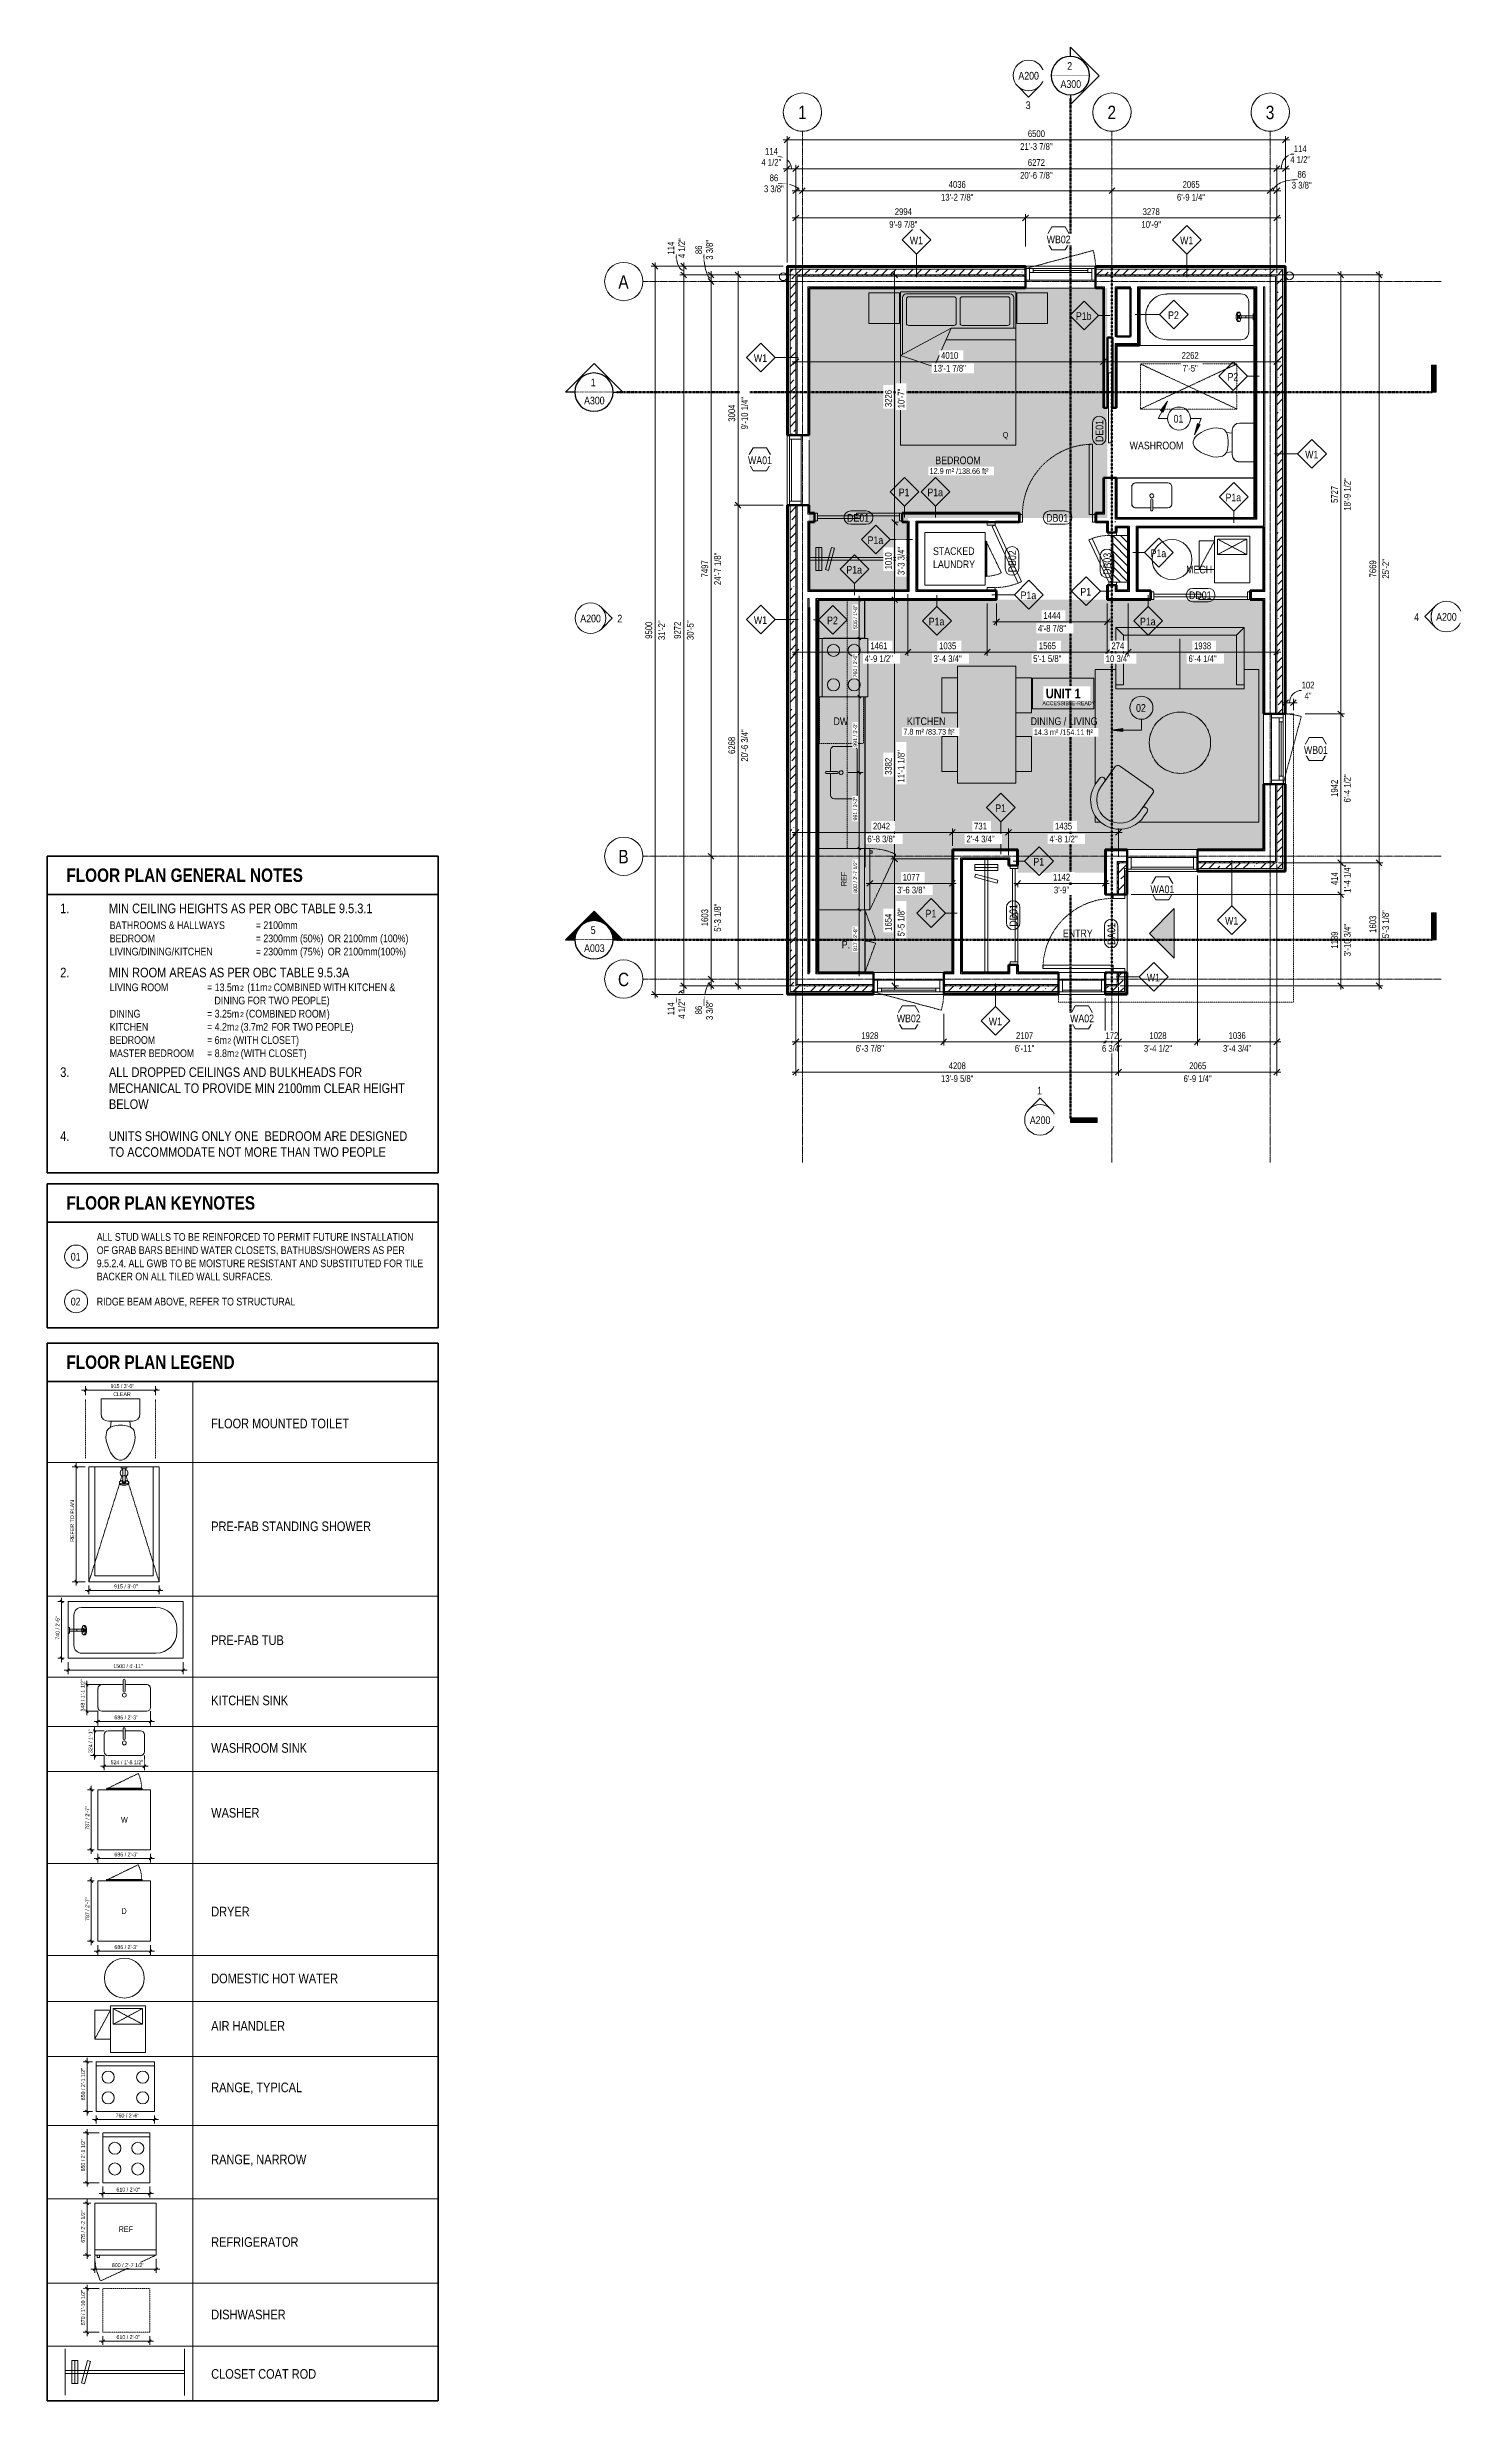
# Model space of a CAD drawing. Header units: millimetres. Extents: x 12719 to 31196, y -17777 to 12929.
import ezdxf

# ---------------------------------------------------------------- set-up
doc = ezdxf.new("R2010")
doc.units = ezdxf.units.MM
for name, pattern in [('CMHC_Center - Large', [18, 9, -3, 3, -3]), ('CMHC_Center - Medium', [12, 6, -2, 2, -2]), ('CMHC_Center - Small', [4.5, 2.25, -0.75, 0.75, -0.75]), ('CMHC_Dash - Medium', [4, 2, -2]), ('CMHC_Dash - Small', [2, 1, -1])]:
    doc.linetypes.add(name, pattern=pattern)
for name, color, linetype, lineweight in [('A-ANNO-DIMS', 7, 'Continuous', 9), ('A-ANNO-DIMS-50', 7, 'Continuous', 9), ('A-ANNO-NOTE', 7, 'Continuous', 18), ('A-AREA-IDEN', 7, 'Continuous', 9), ('A-DETL-GENF', 7, 'Continuous', 18), ('A-DETL-IDEN', 7, 'Continuous', 9), ('A-DOOR', 7, 'Continuous', 18), ('A-DOOR-HDLN', 7, 'CMHC_Dash - Small', 18), ('A-DOOR-IDEN', 7, 'Continuous', 18), ('A-DOOR-OPNG', 7, 'Continuous', 18), ('A-FLOR-OTLN', 7, 'Continuous', 18), ('A-GENM', 7, 'Continuous', 18), ('A-GLAZ', 7, 'Continuous', 18), ('A-GLAZ-IDEN', 7, 'Continuous', 9), ('A-ROOF-MCUT', 7, 'Continuous', 18), ('A-WALL', 7, 'Continuous', 18), ('A-WALL-IDEN', 7, 'Continuous', 9), ('A-WALL-PATT', 7, 'Continuous', 50), ('G-ANNO-TEXT', 7, 'Continuous', 9), ('I-FURN', 7, 'Continuous', 18), ('I-WALL', 7, 'Continuous', 18), ('M-EQPM', 7, 'Continuous', 18), ('M-EQPM-HDLN', 7, 'CMHC_Dash - Small', 18), ('P-SANR-FIXT', 7, 'Continuous', 18), ('P-SANR-FIXT-HDLN', 7, 'CMHC_Dash - Small', 18), ('Q-CASE', 7, 'Continuous', 18), ('Q-SPCQ', 7, 'Continuous', 18), ('Q-SPCQ-HDLN', 7, 'CMHC_Dash - Small', 18), ('S-GRID', 7, 'Continuous', 9), ('S-GRID-IDEN', 7, 'Continuous', 9)]:
    doc.layers.add(name, color=color, linetype=linetype, lineweight=lineweight)
for name, color, linetype, lineweight, true_color in [('A-DETL', 7, 'Continuous', 18, 0x00a600), ('A-GLAZ-HDLN', 9, 'CMHC_Dash - Small', 18, 0x808080), ('G-ANNO-SYMB', 7, 'CMHC_Center - Small', 9, 0xffc640)]:
    doc.layers.add(name, color=color, linetype=linetype, lineweight=lineweight, true_color=true_color)
doc.styles.add('Arial', font='arial.ttf', dxfattribs={"height": 80})
doc.styles.add('Arial Narrow', font='ARIALN.TTF', dxfattribs={"height": 75})
doc.styles.add('Arial Narrow_1', font='ARIALN.TTF', dxfattribs={"height": 100})
doc.styles.add('Arial Narrow_2', font='ARIALN.TTF', dxfattribs={"height": 125})
doc.styles.add('Arial Narrow_3', font='ARIALN.TTF', dxfattribs={"height": 50})
doc.styles.add('Arial Narrow_4', font='ARIALN.TTF', dxfattribs={"height": 64.991706})
doc.styles.add('Arial Narrow_5', font='ARIALN.TTF', dxfattribs={"height": 175})
doc.styles.add('Arial Narrow_6', font='ARIALN.TTF', dxfattribs={"height": 87.5})
doc.styles.add('Arial Narrow_B', font='ARIALNB.TTF', dxfattribs={"height": 175})
doc.styles.add('Arial Narrow_B_1', font='ARIALNB.TTF', dxfattribs={"height": 125})
doc.dimstyles.new('CMHC_Standard', dxfattribs={"dimscale": 304.8, "dimtxt": 89.55021, "dimasz": 0.246063, "dimexe": 0.164042, "dimexo": 0.164042, "dimgap": 0.04101, "dimtad": 1, "dimdec": 0, "dimzin": 0, "dimdsep": 46, "dimtxsty": 'Arial Narrow_6', "dimblk1": 'OBLIQUE', "dimblk2": 'OBLIQUE', "dimsah": 1, "dimcen": 0.09, "dimdle": 0.164042, "dimazin": 0, "dimtfac": 1, "dimtdec": 4, "dimtix": 1, "dimtmove": 2, "dimatfit": 3, "dimfxl": 1, "dimtvp": 1, "dimtfill": 1, "dimtolj": 1, "dimtzin": 0, "dimarcsym": 2})
doc.dimstyles.new('CMHC_Standard_1', dxfattribs={"dimscale": 304.8, "dimtxt": 89.55021, "dimasz": 0.246063, "dimexe": 0.164042, "dimexo": 0.164042, "dimgap": 0.04101, "dimtad": 1, "dimdec": 0, "dimzin": 0, "dimdsep": 46, "dimtxsty": 'Arial Narrow_6', "dimblk1": 'OBLIQUE', "dimblk2": 'OBLIQUE', "dimsah": 1, "dimcen": 0.09, "dimdle": 0.164042, "dimazin": 0, "dimtfac": 1, "dimtdec": 4, "dimtix": 1, "dimtmove": 0, "dimatfit": 3, "dimfxl": 1, "dimtvp": 1, "dimtfill": 1, "dimtolj": 1, "dimtzin": 0, "dimarcsym": 2})
doc.dimstyles.new('CMHC_Standard_2', dxfattribs={"dimscale": 304.8, "dimtxt": 89.55021, "dimasz": 0.246063, "dimexe": 0.164042, "dimexo": 0.164042, "dimgap": 0.04101, "dimtad": 1, "dimdec": 0, "dimzin": 0, "dimdsep": 46, "dimtxsty": 'Arial Narrow_6', "dimblk1": 'OBLIQUE', "dimblk2": 'OBLIQUE', "dimsah": 1, "dimcen": 0.09, "dimdle": 0.164042, "dimazin": 0, "dimtfac": 1, "dimtdec": 4, "dimtix": 1, "dimtmove": 1, "dimatfit": 3, "dimfxl": 1, "dimtvp": 1, "dimtfill": 1, "dimtolj": 1, "dimtzin": 0, "dimarcsym": 2})
doc.dimstyles.new('CMHC_Standard__Small_', dxfattribs={"dimscale": 304.8, "dimtxt": 51.171549, "dimasz": 0.123031, "dimexe": 0.164042, "dimexo": 0.164042, "dimgap": 0.04101, "dimtad": 1, "dimdec": 0, "dimzin": 0, "dimdsep": 46, "dimtxsty": 'Arial Narrow_3', "dimblk1": 'OBLIQUE', "dimblk2": 'OBLIQUE', "dimsah": 1, "dimcen": 0.09, "dimdle": 0.164042, "dimazin": 0, "dimtfac": 1, "dimtdec": 4, "dimtix": 1, "dimtmove": 0, "dimatfit": 3, "dimfxl": 1, "dimtvp": 1, "dimtfill": 1, "dimtolj": 1, "dimtzin": 0, "dimarcsym": 2})
doc.dimstyles.new('CMHC_Standard__Small__1', dxfattribs={"dimscale": 304.8, "dimtxt": 51.171549, "dimasz": 0.123031, "dimexe": 0.164042, "dimexo": 0.164042, "dimgap": 0.04101, "dimtad": 1, "dimdec": 0, "dimzin": 0, "dimdsep": 46, "dimtxsty": 'Arial Narrow_3', "dimblk1": 'OBLIQUE', "dimblk2": 'OBLIQUE', "dimsah": 1, "dimcen": 0.09, "dimdle": 0.164042, "dimazin": 0, "dimtfac": 1, "dimtdec": 4, "dimtix": 1, "dimtmove": 2, "dimatfit": 3, "dimfxl": 1, "dimtvp": 1, "dimtfill": 1, "dimtolj": 1, "dimtzin": 0, "dimarcsym": 2})
pattern_1 = [(0, (82906.15, 0), (203.2, 50.8), [16.764, -135.636, 16.764, -135.636, -812.8]), (0, (82906.15, 0), (203.2, 50.8), [-304.8, 16.764, -288.036, 16.764, -135.636, -355.6]), (0, (82906.15, 0), (203.2, 50.8), [-762, 16.764, -84.836, 16.764, -237.236]), (120, (82982.35, 25.4), (-145.59409, 150.57636), [16.764, -135.636, 16.764, -135.636, -812.8]), (120, (82982.35, 25.4), (-145.59409, 150.57636), [-304.8, 16.764, -288.036, 16.764, -135.636, -355.6]), (120, (82982.35, 25.4), (-145.59409, 150.57636), [-762, 16.764, -84.836, 16.764, -237.236]), (240, (83007.75, 127), (-57.60591, -201.37636), [16.764, -135.636, 16.764, -135.636, -812.8]), (240, (83007.75, 127), (-57.60591, -201.37636), [-304.8, 16.764, -288.036, 16.764, -135.636, -355.6]), (240, (83007.75, 127), (-57.60591, -201.37636), [-762, 16.764, -84.836, 16.764, -237.236])]
pattern_2 = [(45, (82906.15, 0), (-112.2532, 112.2532), []), (45, (83018.4, 0), (-112.2532, 112.2532), [198.438, -39.688, 1.676, -38.011])]
pattern_3 = [(0, (82906.15, 0), (0, 63.475), []), (315, (82906.15, 0), (63.474147, 0), [89.767, -89.767]), (45, (82906.15, 0), (63.474147, 0), [89.767, -89.767])]

msp = doc.modelspace()

# ---------------------------------------------------------------- texts
at = {"layer": 'A-ANNO-NOTE', "lineweight": 9, "char_height": 100, "width": 160.337, "attachment_point": 1, "style": 'Arial Narrow_1', "bg_fill": 3, "box_fill_scale": 1.25, "bg_fill_color": 256, "bg_fill_true_color": 13158600, "bg_fill_transparency": 0}
for s, insert in [('01', (27409.8, 8130.8)), ('02', (26919.9, 4357.7)), ('01', (13028.2, -2801.1)), ('02', (13028.2, -3386.1))]:
    msp.add_mtext(s, dxfattribs=dict(at, insert=insert))
at = {"layer": 'A-ANNO-NOTE', "color": 253, "lineweight": 9, "true_color": 0xaaaaaa, "insert": (25181.2, 7908.2), "char_height": 75, "width": 80.169, "attachment_point": 1, "style": 'Arial Narrow'}
msp.add_mtext('Q', dxfattribs=at)
at = {"layer": 'A-ANNO-NOTE', "lineweight": 9, "insert": (23073.2, 1984), "char_height": 75, "width": 212.447, "attachment_point": 1, "rotation": 90, "style": 'Arial Narrow'}
msp.add_mtext('REF', dxfattribs=at)
at = {"layer": 'A-DOOR-IDEN', "lineweight": 9, "char_height": 100, "attachment_point": 1, "rotation": 90, "style": 'Arial Narrow_1'}
for s, insert, width in [('DE01', (26393.2, 7777.9), 356.751), ('DB02', (25255.6, 6077.5), 356.751), ('DB03', (26494.1, 6044.4), 356.751), ('DD01', (25270.5, 1454.8), 360.759)]:
    msp.add_mtext(s, dxfattribs=dict(at, insert=insert, width=width))
at = {"layer": 'A-DOOR-IDEN', "lineweight": 9, "char_height": 100, "attachment_point": 1, "style": 'Arial Narrow_1'}
for s, insert, width in [('DE01', (23152, 6837.9), 356.751), ('DB01', (25748.6, 6837.9), 356.751), ('DD01', (27611.7, 5827.7), 360.759)]:
    msp.add_mtext(s, dxfattribs=dict(at, insert=insert, width=width))
at = {"layer": 'A-WALL-IDEN', "char_height": 100, "attachment_point": 1, "style": 'Arial Narrow_1'}
for s, insert, width in [('W1', (23969.3, 10457.2), 212.447), ('W1', (27494.2, 10457.2), 212.447), ('P1b', (26135.4, 9469.9), 256.54), ('P2', (27337.9, 9481.8), 176.371), ('W1', (21936.5, 8921.7), 212.447), ('P2', (28113.3, 8677.2), 176.371), ('W1', (29125.5, 7664.1), 212.447), ('P1a', (24198.5, 7170.3), 256.54), ('P1a', (28086.6, 7104.1), 256.54), ('P1a', (23419.6, 6546.3), 256.54), ('P1a', (23142.1, 6160.1), 256.54), ('P1a', (27109.3, 6375.4), 256.54), ('W1', (21936.5, 5504), 212.447), ('P2', (22890.7, 5499.9), 176.371), ('P1a', (24216.7, 5485.1), 256.54), ('P1a', (26971.4, 5485.1), 256.54), ('P1', (25084.1, 3050.6), 176.371), ('P1', (25580.7, 2351.6), 176.371), ('P1', (24174.7, 1674.5), 176.371), ('W1', (28081.3, 1582.3), 212.447), ('W1', (27061, 841.4), 212.447), ('W1', (24999.5, 268.2), 212.447)]:
    msp.add_mtext(s, dxfattribs=dict(at, insert=insert, width=width))
at = {"layer": 'G-ANNO-SYMB', "color": 7, "linetype": 'Continuous', "attachment_point": 1}
for s, insert, char_height, width, style in [('2', (26022.7, 12732.7), 100, 80.169, 'Arial Narrow_1'), ('A300', (25935.5, 12496.6), 100, 336.709, 'Arial Narrow_1'), ('1', (19809.3, 8603.9), 100, 80.169, 'Arial Narrow_1'), ('________', (19598.9, 8529.5), 80, 609.282, 'Arial'), ('A300', (19722.2, 8367.9), 100, 336.709, 'Arial Narrow_1'), ('________', (19598.9, 1385.3), 80, 609.282, 'Arial'), ('5', (19809.3, 1459.8), 100, 80.169, 'Arial Narrow_1'), ('A003', (19722.2, 1223.7), 100, 336.709, 'Arial Narrow_1')]:
    msp.add_mtext(s, dxfattribs=dict(at, insert=insert, char_height=char_height, width=width, style=style))
at = {"layer": 'G-ANNO-TEXT', "attachment_point": 1, "bg_fill": 3, "box_fill_scale": 1.25, "bg_fill_color": 256, "bg_fill_true_color": 13158600, "bg_fill_transparency": 0}
for s, insert, char_height, width, style in [('WASHROOM', (26836.8, 7781.5), 100, 857.806, 'Arial Narrow_1'), ('BEDROOM', (24302, 7587.9), 100, 725.527, 'Arial Narrow_1'), ('STACKED ', (24272.7, 6403.8), 100, 713.502, 'Arial Narrow_1'), ('MECH', (27574.3, 6163.2), 100, 412.869, 'Arial Narrow_1'), ('DW', (22974.8, 4184.7), 100, 232.489, 'Arial Narrow_1'), ('KITCHEN', (23931.9, 4184.7), 100, 621.308, 'Arial Narrow_1'), ('DINING / LIVING', (25545.5, 4184.7), 100, 1074.261, 'Arial Narrow_1'), ('FLOOR PLAN GENERAL NOTES', (12970.6, 2214.1), 175, 3791.982, 'Arial Narrow_B'), ('P.', (23081.4, 1270.4), 100, 136.287, 'Arial Narrow_1'), ('ENTRY', (25966.5, 1417.8), 100, 481.012, 'Arial Narrow_1'), ('FLOOR PLAN KEYNOTES', (12970.6, -2061.3), 175, 3026.37, 'Arial Narrow_B'), ('FLOOR PLAN LEGEND', (12970.6, -4138.3), 175, 2697.678, 'Arial Narrow_B')]:
    msp.add_mtext(s, dxfattribs=dict(at, insert=insert, char_height=char_height, width=width, style=style))
at = {"layer": 'G-ANNO-TEXT', "char_height": 125, "attachment_point": 1, "style": 'Arial Narrow_2'}
for s, insert, width in [('1.', (12890.6, 1755.8), 769.62), ('MIN CEILING HEIGHTS AS PER OBC TABLE 9.5.3.1', (13525.6, 1755.8), 4168.775), ('2.', (12890.6, 919.2), 144.304), ('^I', (13009.6, 919.2), 625.316), ('^I', (12890.6, -589.2), 769.62), ('3.', (12890.6, -380.8), 144.304), ('^I', (13009.6, -380.8), 625.316), ('MECHANICAL TO PROVIDE MIN 2100mm CLEAR HEIGHT ', (13525.6, -589.2), 4721.939), ('^I', (12890.6, -797.5), 769.62), ('BELOW ', (13525.6, -797.5), 677.426), ('4.', (12890.6, -1214.2), 144.304), ('^I', (13009.6, -1214.2), 625.316), ('UNITS SHOWING ONLY ONE  BEDROOM ARE DESIGNED ', (13525.6, -1214.2), 4766.032), ('^I', (12890.6, -1422.6), 769.62), ('TO ACCOMMODATE NOT MORE THAN TWO PEOPLE', (13525.6, -1422.6), 4393.248), ('FLOOR MOUNTED TOILET', (14859.5, -4963.5), 2188.607), ('PRE-FAB STANDING SHOWER', (14859.5, -6304.6), 2529.324), ('PRE-FAB TUB', (14859.5, -7791), 1150.422), ('KITCHEN SINK', (14859.5, -8576.1), 1214.557), ('WASHROOM SINK', (14859.5, -9196.3), 1515.189), ('WASHER', (14859.5, -10041.8), 761.603), ('DRYER', (14859.5, -11330.2), 605.274), ('DOMESTIC HOT WATER', (14859.5, -12203), 2012.236), ('AIR HANDLER', (14859.5, -12821.8), 1162.447), ('RANGE, TYPICAL', (14859.5, -13624.3), 1439.029), ('RANGE, NARROW', (14859.5, -14563.4), 1503.164), ('REFRIGERATOR ', (14859.5, -15641.4), 1431.012), ('DISHWASHER', (14859.5, -16586.8), 1174.472), ('CLOSET COAT ROD', (14859.5, -17362.1), 1663.502)]:
    msp.add_mtext(s, dxfattribs=dict(at, insert=insert, width=width))

# ---------------------------------------------------------------- blocks, each defined once
blk = doc.blocks.new('Family - ___-8411100-FLOOR PLANS - TYPICAL')
at = {"layer": 'P-SANR-FIXT'}
for p, q in [((13424, -4705), (13424, -4902)), ((13930, -4705), (13424, -4705)), ((13930, -4902), (13930, -4705)), ((13489, -5175), (13487, -5200)), ((13489, -5175), (13487, -5200)), ((13487, -5200), (13491, -5251)), ((13487, -5200), (13491, -5251)), ((13493, -5149), (13489, -5175)), ((13493, -5149), (13489, -5175)), ((13500, -5124), (13493, -5149)), ((13500, -5124), (13493, -5149)), ((13514, -5099), (13500, -5124)), ((13514, -5099), (13500, -5124)), ((13545, -5073), (13514, -5099)), ((13545, -5073), (13514, -5099)), ((13518, -4996), (13554, -4996)), ((13836, -4996), (13518, -4996)), ((13554, -4996), (13545, -5073)), ((13554, -4996), (13545, -5073)), ((13580, -5060), (13545, -5073)), ((13652, -5048), (13580, -5060)), ((13702, -5048), (13652, -5048)), ((13774, -5060), (13702, -5048)), ((13809, -5073), (13774, -5060)), ((13809, -5073), (13800, -4996)), ((13800, -4996), (13836, -4996)), ((13800, -4996), (13809, -5073)), ((13840, -5099), (13809, -5073)), ((13840, -5099), (13809, -5073)), ((13854, -5124), (13840, -5099)), ((13854, -5124), (13840, -5099)), ((13861, -5149), (13854, -5124)), ((13861, -5149), (13854, -5124)), ((13865, -5175), (13861, -5149)), ((13865, -5175), (13861, -5149)), ((13863, -5251), (13868, -5200)), ((13863, -5251), (13868, -5200)), ((13868, -5200), (13865, -5175)), ((13868, -5200), (13865, -5175)), ((13491, -5251), (13505, -5302)), ((13491, -5251), (13505, -5302)), ((13505, -5302), (13523, -5353)), ((13505, -5302), (13523, -5353)), ((13523, -5353), (13547, -5403)), ((13523, -5353), (13547, -5403)), ((13547, -5403), (13582, -5454)), ((13547, -5403), (13582, -5454)), ((13582, -5454), (13607, -5480)), ((13582, -5454), (13607, -5480)), ((13607, -5480), (13629, -5492)), ((13607, -5480), (13629, -5492)), ((13629, -5492), (13664, -5505)), ((13629, -5492), (13664, -5505)), ((13664, -5505), (13690, -5505)), ((13664, -5505), (13690, -5505)), ((13690, -5505), (13725, -5492)), ((13690, -5505), (13725, -5492)), ((13725, -5492), (13747, -5480)), ((13725, -5492), (13747, -5480)), ((13747, -5480), (13772, -5454)), ((13747, -5480), (13772, -5454)), ((13772, -5454), (13807, -5403)), ((13772, -5454), (13807, -5403)), ((13807, -5403), (13831, -5353)), ((13807, -5403), (13831, -5353)), ((13831, -5353), (13849, -5302)), ((13831, -5353), (13849, -5302)), ((13849, -5302), (13863, -5251)), ((13849, -5302), (13863, -5251))]:
    blk.add_line(p, q, dxfattribs=at)
for centre, start, end in [((13518, -4902), 180, 270), ((13518, -4902), 180, 270), ((13836, -4902), 270, 360), ((13836, -4902), 270, 0)]:
    blk.add_arc(centre, 94.6, start, end, dxfattribs=at)
blk = doc.blocks.new('Family - ___-8411103-FLOOR PLANS - TYPICAL')
at = {"layer": 'P-SANR-FIXT'}
for p, q in [((13265, -5591), (13265, -7091)), ((13265, -5591), (13685, -5591)), ((13341, -7015), (13341, -5591)), ((13662, -5793), (13662, -5808)), ((13662, -5808), (13662, -5793)), ((13761, -5591), (13685, -5591)), ((13685, -5591), (13685, -5611)), ((13685, -5591), (13761, -5591)), ((13685, -5591), (13685, -5611)), ((13685, -5611), (13709, -5611)), ((13761, -5611), (13685, -5611)), ((13700, -5793), (13700, -5785)), ((13709, -5611), (13709, -5771)), ((13709, -5785), (13709, -5611)), ((13737, -5771), (13737, -5611)), ((13737, -5611), (13761, -5611)), ((13737, -5785), (13737, -5611)), ((13746, -5793), (13746, -5785)), ((13761, -5611), (13761, -5591)), ((13761, -5591), (13761, -5611)), ((13761, -5591), (14180, -5591)), ((13784, -5808), (13784, -5793)), ((13784, -5808), (13784, -5793)), ((14104, -5591), (14104, -7015)), ((14180, -5591), (14180, -7091)), ((14104, -7015), (13341, -7015))]:
    blk.add_line(p, q, dxfattribs=at)
for centre, radius, start, end in [((13723, -5671), 50, 106.531, 253.469), ((13723, -5645), 58.2, 256.4207, 283.5793), ((13723, -5758), 30.9, 243.7416, 296.2584), ((13723, -5671), 50, 0, 73.8071), ((13723, -5671), 50, 286.1929, 0)]:
    blk.add_arc(centre, radius, start, end, dxfattribs=at)
for centre, major_axis, ratio, start_param, end_param in [((13723, -5793), (60.7, 0), 0.375, 1.797739, 5.47109), ((13723, -5808), (-60.7, 0), 0.375, 0, 3.141593), ((13723, -5785), (22.8, 0), 0.333333, 2.214297, 7.210481), ((13723, -5793), (22.8, 0), 0.333333, 3.141593, 6.283185), ((13723, -5793), (60.7, 0), 0.375, 5.47109, 7.627039)]:
    blk.add_ellipse(centre, major_axis=major_axis, ratio=ratio, start_param=start_param, end_param=end_param, dxfattribs=at)
for points, knots in [([(13709, -5771), (13706, -5771), (13699, -5772), (13687, -5774), (13675, -5779), (13666, -5784), (13663, -5789), (13662, -5792), (13662, -5793)], [0, 0, 0, 0, 0.125, 0.25, 0.5, 0.75, 0.875, 1, 1, 1, 1]), ([(13662, -5808), (13662, -5809), (13663, -5812), (13665, -5816), (13669, -5819), (13677, -5823), (13689, -5828), (13708, -5831), (13728, -5831), (13748, -5829), (13766, -5825), (13778, -5819), (13783, -5813), (13784, -5810), (13784, -5808)], [0, 0, 0, 0, 0.052632, 0.105263, 0.157895, 0.210526, 0.315789, 0.421053, 0.526316, 0.631579, 0.736842, 0.868421, 0.934211, 1, 1, 1, 1]), ([(13784, -5793), (13784, -5792), (13783, -5789), (13780, -5785), (13776, -5782), (13769, -5778), (13758, -5774), (13746, -5772), (13740, -5771), (13737, -5771)], [0, 0, 0, 0, 0.125, 0.25, 0.375, 0.5, 0.75, 0.875, 1, 1, 1, 1])]:
    blk.add_open_spline(points, degree=3, knots=knots, dxfattribs=at)
at = {"layer": 'P-SANR-FIXT-HDLN'}
for p, q in [((13265, -7091), (13664, -5813)), ((13674, -5780), (13695, -5712)), ((13772, -5780), (13751, -5712)), ((14180, -7091), (13782, -5813)), ((14180, -6227), (14180, -7091))]:
    blk.add_line(p, q, dxfattribs=at)
blk = doc.blocks.new('Family - ___-8411109-FLOOR PLANS - TYPICAL')
at = {"layer": 'P-SANR-FIXT'}
for p, q in [((12994, -7349), (14494, -7349)), ((13070, -7526), (13070, -7921)), ((14138, -7425), (13171, -7425)), ((13211, -7663), (13196, -7663)), ((13211, -7663), (13196, -7663)), ((13013, -7686), (12994, -7686)), ((12994, -7686), (12994, -7762)), ((12994, -7762), (12994, -7686)), ((12994, -7686), (13013, -7686)), ((12994, -7762), (13013, -7762)), ((12994, -7762), (13013, -7762)), ((13013, -7710), (13013, -7686)), ((13013, -7686), (13013, -7762)), ((13174, -7710), (13013, -7710)), ((13188, -7710), (13013, -7710)), ((13013, -7762), (13013, -7737)), ((13013, -7737), (13174, -7737)), ((13188, -7737), (13013, -7737)), ((13196, -7701), (13188, -7701)), ((13196, -7746), (13188, -7746)), ((13196, -7784), (13211, -7784)), ((13211, -7784), (13196, -7784)), ((14411, -7749), (14411, -7698)), ((13171, -8022), (14138, -8022))]:
    blk.add_line(p, q, dxfattribs=at)
for centre, radius, start, end in [((13171, -7526), 102, 90, 180), ((14138, -7698), 273, 0, 90), ((13171, -7921), 102, 180, 270), ((13048, -7724), 58.2, 346.4207, 13.5793), ((13191, -7724), 22.2, 90, 270), ((13160, -7724), 30.9, 333.7416, 26.2584), ((13191, -7724), 22.2, 270, 90), ((14138, -7749), 273, 270, 0)]:
    blk.add_arc(centre, radius, start, end, dxfattribs=at)
for centre, major_axis, ratio, start_param, end_param in [((13196, -7724), (0, 60.7), 0.375, 5.47109, 7.627039), ((13211, -7724), (0, 60.7), 0.375, 3.141593, 6.283185), ((13196, -7724), (0, 60.7), 0.375, 1.797739, 5.47109), ((13188, -7724), (0, 22.8), 0.333333, 2.214297, 7.210481), ((13196, -7724), (0, 22.8), 0.333333, 3.141593, 6.283185)]:
    blk.add_ellipse(centre, major_axis=major_axis, ratio=ratio, start_param=start_param, end_param=end_param, dxfattribs=at)
for points, knots in [([(13196, -7663), (13194, -7663), (13192, -7664), (13188, -7666), (13185, -7670), (13180, -7678), (13177, -7688), (13175, -7700), (13174, -7707), (13174, -7710)], [0, 0, 0, 0, 0.125, 0.25, 0.375, 0.5, 0.75, 0.875, 1, 1, 1, 1]), ([(13211, -7784), (13212, -7784), (13215, -7784), (13218, -7781), (13222, -7777), (13226, -7770), (13230, -7757), (13233, -7739), (13234, -7719), (13232, -7699), (13228, -7680), (13222, -7669), (13216, -7664), (13212, -7663), (13211, -7663)], [0, 0, 0, 0, 0.052632, 0.105263, 0.157895, 0.210526, 0.315789, 0.421053, 0.526316, 0.631579, 0.736842, 0.868421, 0.934211, 1, 1, 1, 1]), ([(13174, -7737), (13174, -7741), (13175, -7747), (13177, -7759), (13181, -7772), (13187, -7780), (13192, -7784), (13194, -7784), (13196, -7784)], [0, 0, 0, 0, 0.125, 0.25, 0.5, 0.75, 0.875, 1, 1, 1, 1])]:
    blk.add_open_spline(points, degree=3, knots=knots, dxfattribs=at)
blk = doc.blocks.new('Family - ___-8411124-FLOOR PLANS - TYPICAL')
at = {"layer": 'P-SANR-FIXT'}
for p, q in [((13383, -8483), (13383, -8729)), ((13713, -8432), (13434, -8432)), ((13713, -8375), (13713, -8517)), ((13738, -8517), (13738, -8375)), ((14018, -8432), (13738, -8432)), ((14069, -8729), (14069, -8483)), ((13434, -8780), (14018, -8780))]:
    blk.add_line(p, q, dxfattribs=at)
for centre, radius, start, end in [((13434, -8483), 50.8, 90, 180), ((13726, -8570), 25.4, 0, 180), ((13726, -8570), 25.4, 180, 360), ((13726, -8375), 12.7, 0, 180), ((13726, -8517), 12.7, 180, 0), ((14018, -8483), 50.8, 0, 90), ((13434, -8729), 50.8, 180, 270), ((14018, -8729), 50.8, 270, 0)]:
    blk.add_arc(centre, radius, start, end, dxfattribs=at)
blk = doc.blocks.new('Family - ___-8411128-FLOOR PLANS - TYPICAL')
at = {"layer": 'Q-SPCQ'}
for p, q in [((13464, -9086), (13464, -9309)), ((13464, -9086), (13464, -9309)), ((13713, -9035), (13515, -9035)), ((13713, -9035), (13515, -9035)), ((13713, -9007), (13713, -9139)), ((13738, -9139), (13738, -9007)), ((13937, -9035), (13738, -9035)), ((13937, -9035), (13738, -9035)), ((13988, -9309), (13988, -9086)), ((13988, -9309), (13988, -9086)), ((13515, -9359), (13937, -9359)), ((13515, -9359), (13937, -9359))]:
    blk.add_line(p, q, dxfattribs=at)
for centre, radius, start, end in [((13515, -9086), 50.8, 90, 180), ((13515, -9086), 50.8, 90, 180), ((13726, -9193), 25.4, 0, 180), ((13726, -9193), 25.4, 180, 0), ((13726, -9007), 12.7, 0, 180), ((13726, -9139), 12.7, 180, 360), ((13937, -9086), 50.8, 0, 90), ((13937, -9086), 50.8, 0, 90), ((13515, -9309), 50.8, 180, 270), ((13515, -9309), 50.8, 180, 270), ((13937, -9309), 50.8, 270, 0), ((13937, -9309), 50.8, 270, 0)]:
    blk.add_arc(centre, radius, start, end, dxfattribs=at)
blk = doc.blocks.new('Family - ___-8411140-FLOOR PLANS - TYPICAL')
at = {"layer": 'M-EQPM'}
blk.add_circle((13727, -12261), 260, dxfattribs=at)
blk = doc.blocks.new('Family - ___-8411142-FLOOR PLANS - TYPICAL')
at = {"layer": 'M-EQPM'}
for p, q in [((13544, -12681), (13341, -12681)), ((13341, -12681), (13341, -13058)), ((13544, -12621), (14001, -12621)), ((13544, -13231), (13544, -12621)), ((13582, -12659), (13963, -12659)), ((13582, -12862), (13582, -12659)), ((13963, -12862), (13582, -12862)), ((13963, -12659), (13963, -12862)), ((14001, -12621), (14001, -13231)), ((13341, -13058), (13544, -13058)), ((14001, -13231), (13544, -13231))]:
    blk.add_line(p, q, dxfattribs=at)
at = {"layer": 'M-EQPM-HDLN'}
for p, q in [((13341, -13058), (13544, -12681)), ((13582, -12659), (13963, -12862)), ((13963, -12659), (13582, -12862))]:
    blk.add_line(p, q, dxfattribs=at)
blk = doc.blocks.new('Family - ___-8411150-FLOOR PLANS - TYPICAL')
at = {"layer": 'Q-SPCQ'}
for p, q in [((13361, -14003), (13361, -13353)), ((13361, -13404), (14121, -13404)), ((14121, -13353), (14121, -14003)), ((14121, -14003), (13361, -14003))]:
    blk.add_line(p, q, dxfattribs=at)
for centre in [(13516, -13553), (13966, -13553), (13516, -13823), (13966, -13823)]:
    blk.add_circle(centre, 78.8, dxfattribs=at)
blk = doc.blocks.new('Family - ___-8411152-FLOOR PLANS - TYPICAL')
at = {"layer": 'Q-SPCQ'}
for p, q in [((13448, -14931), (13448, -14281)), ((13448, -14332), (14058, -14332)), ((14058, -14281), (14058, -14931)), ((14058, -14931), (13448, -14931))]:
    blk.add_line(p, q, dxfattribs=at)
for centre in [(13603, -14481), (13903, -14481), (13603, -14751), (13903, -14751)]:
    blk.add_circle(centre, 78.8, dxfattribs=at)
blk = doc.blocks.new('Family - ___-8470673-FLOOR PLANS - TYPICAL')
at = {"layer": 'Q-SPCQ-HDLN'}
for p, q in [((13448, -16311), (13448, -16881)), ((14058, -16311), (13448, -16311)), ((14058, -16881), (14058, -16311)), ((13448, -16881), (14058, -16881))]:
    blk.add_line(p, q, dxfattribs=at)
blk = doc.blocks.new('Family - ___-8470702-FLOOR PLANS - TYPICAL')
at = {"layer": 'Q-CASE'}
for p, q in [((14513, -17096), (14513, -17706)), ((12955, -17382), (14513, -17382)), ((12955, -17420), (14513, -17420)), ((13042, -17251), (13122, -17251)), ((13042, -17551), (13042, -17251)), ((13082, -17251), (13082, -17551)), ((13122, -17551), (13122, -17251)), ((13247, -17251), (13169, -17541)), ((13208, -17552), (13286, -17262)), ((13247, -17251), (13286, -17262)), ((13122, -17551), (13042, -17551)), ((13208, -17552), (13169, -17541))]:
    blk.add_line(p, q, dxfattribs=at)
blk = doc.blocks.new('Family - ___-8411134-FLOOR PLANS - TYPICAL')
at = {"layer": 'Q-SPCQ'}
for p, q in [((14069, -9803), (13383, -9803)), ((13383, -9803), (13383, -10590)), ((13495, -9790), (13495, -9803)), ((13495, -9793), (13495, -9803)), ((13957, -9793), (13495, -9793)), ((13957, -9803), (13957, -9790)), ((13957, -9803), (13957, -9793)), ((14069, -10590), (14069, -9803)), ((13383, -10590), (14069, -10590))]:
    blk.add_line(p, q, dxfattribs=at)
at = {"layer": 'Q-SPCQ', "flags": 128}
for points in [[(13495, -9790), (13498, -9784), (13502, -9783)], [(13949, -9783), (13945, -9783), (13933, -9783), (13913, -9783), (13886, -9783), (13854, -9783), (13816, -9783), (13776, -9783), (13733, -9783), (13690, -9783), (13649, -9783), (13610, -9783), (13576, -9783), (13547, -9783), (13524, -9783), (13510, -9783), (13503, -9783), (13502, -9783)], [(13502, -9783), (13506, -9783), (13518, -9783), (13538, -9783), (13565, -9783), (13598, -9783), (13635, -9783), (13676, -9783), (13718, -9783), (13761, -9783), (13803, -9783), (13842, -9783), (13876, -9783), (13905, -9783), (13927, -9783), (13942, -9783), (13949, -9783), (13949, -9783)], [(13953, -9785), (13956, -9786), (13957, -9790)]]:
    blk.add_lwpolyline(points, dxfattribs=at)
at = {"layer": 'Q-SPCQ-HDLN'}
blk.add_line((13515, -9783), (13907, -9592), dxfattribs=at)
blk.add_arc((13512, -9784), 440, 0.1677, 26, dxfattribs=at)
at = {"layer": 'A-ANNO-NOTE', "insert": (13683, -10159), "char_height": 75, "width": 100.21, "attachment_point": 1, "style": 'Arial Narrow'}
blk.add_mtext('W', dxfattribs=at)
blk = doc.blocks.new('Family - ___-8411137-FLOOR PLANS - TYPICAL')
at = {"layer": 'Q-SPCQ'}
for p, q in [((14069, -10993), (13383, -10993)), ((13383, -10993), (13383, -11780)), ((13495, -10980), (13495, -10993)), ((13495, -10983), (13495, -10993)), ((13957, -10983), (13495, -10983)), ((13957, -10993), (13957, -10980)), ((13957, -10993), (13957, -10983)), ((14069, -11780), (14069, -10993)), ((13383, -11780), (14069, -11780))]:
    blk.add_line(p, q, dxfattribs=at)
at = {"layer": 'Q-SPCQ', "flags": 128}
for points in [[(13495, -10980), (13498, -10974), (13502, -10973)], [(13949, -10973), (13945, -10973), (13933, -10973), (13913, -10973), (13886, -10973), (13854, -10973), (13816, -10973), (13776, -10973), (13733, -10973), (13690, -10973), (13649, -10973), (13610, -10973), (13576, -10973), (13547, -10973), (13524, -10973), (13510, -10973), (13503, -10973), (13502, -10973)], [(13502, -10973), (13506, -10973), (13518, -10973), (13538, -10973), (13565, -10973), (13598, -10973), (13635, -10973), (13676, -10973), (13718, -10973), (13761, -10973), (13803, -10973), (13842, -10973), (13876, -10973), (13905, -10973), (13927, -10973), (13942, -10973), (13949, -10973), (13949, -10973)], [(13953, -10975), (13956, -10976), (13957, -10980)]]:
    blk.add_lwpolyline(points, dxfattribs=at)
at = {"layer": 'Q-SPCQ-HDLN'}
blk.add_line((13515, -10973), (13907, -10782), dxfattribs=at)
blk.add_arc((13512, -10974), 440, 0.1677, 26, dxfattribs=at)
at = {"layer": 'A-ANNO-NOTE', "insert": (13689, -11349), "char_height": 75, "width": 76.16, "attachment_point": 1, "style": 'Arial Narrow'}
blk.add_mtext('D', dxfattribs=at)
blk = doc.blocks.new('Family - ___-8464667-FLOOR PLANS - TYPICAL')
at = {"layer": 'A-DOOR-HDLN'}
blk.add_line((14141, -15874), (13416, -16212), dxfattribs=at)
blk.add_arc((14141, -15874), 800, 180, 205, dxfattribs=at)
at = {"layer": 'Q-SPCQ'}
for p, q in [((13341, -15874), (13341, -15199)), ((14141, -15199), (14141, -15874)), ((13341, -15804), (14141, -15804)), ((13341, -15874), (14141, -15874)), ((13372, -15874), (13403, -15874)), ((13372, -15874), (13372, -15905)), ((13403, -15905), (13372, -15905)), ((13403, -15874), (13403, -15905))]:
    blk.add_line(p, q, dxfattribs=at)
at = {"layer": 'A-ANNO-NOTE', "insert": (13652, -15498), "char_height": 75, "width": 212.45, "attachment_point": 1, "style": 'Arial Narrow'}
blk.add_mtext('REF', dxfattribs=at)
blk = doc.blocks.new('Fixed - 2_0_x6_10_-8531899-ADU-1 - MAIN FLOOR')
at = {"layer": 'A-GLAZ'}
for p, q in [((-254, 111), (-305, 111)), ((-305, 111), (-254, 111)), ((-305, -41), (-305, 111)), ((-254, -41), (-254, 111)), ((254, 111), (-254, 111)), ((-254, 111), (-254, 86)), ((-254, 111), (-254, -41)), ((-254, 111), (254, 111)), ((-254, 86), (-254, 111)), ((-254, 86), (254, 86)), ((254, 86), (-254, 86)), ((305, 111), (254, 111)), ((254, 111), (254, -41)), ((254, 86), (254, 111)), ((254, 111), (305, 111)), ((254, -41), (254, 111)), ((254, 111), (254, 86)), ((305, 111), (305, -41)), ((-305, -41), (-254, -41)), ((-254, -41), (-305, -41)), ((254, -41), (-254, -41)), ((254, -41), (305, -41)), ((305, -41), (254, -41))]:
    blk.add_line(p, q, dxfattribs=at)
blk = doc.blocks.new('Operable - 3_0_x6_10_-8899171-ADU-1 - MAIN FLOOR')
at = {"layer": 'A-GLAZ', "color": 8, "linetype": 'CMHC_Dash - Small', "true_color": 0x808080}
blk.add_line((-426, 348), (457, 111), dxfattribs=at)
at = {"layer": 'A-GLAZ'}
for p, q in [((-406, 111), (-457, 111)), ((-457, 111), (-406, 111)), ((-457, -41), (-457, 111)), ((-406, -41), (-406, 111)), ((-356, 111), (-406, 111)), ((-406, 111), (-406, 60)), ((-406, 111), (-406, -41)), ((-406, 111), (-356, 111)), ((-406, 60), (-406, 111)), ((-406, 60), (-356, 60)), ((-356, 60), (-406, 60)), ((356, 111), (-356, 111)), ((-356, 111), (-356, 86)), ((-356, 60), (-356, 111)), ((-356, 111), (-356, 60)), ((-356, 111), (356, 111)), ((-356, 86), (-356, 111)), ((-356, 86), (356, 86)), ((356, 86), (-356, 86)), ((356, 60), (-356, 60)), ((356, 86), (356, 111)), ((406, 111), (356, 111)), ((356, 111), (356, 60)), ((356, 111), (406, 111)), ((356, 60), (356, 111)), ((356, 111), (356, 86)), ((356, 60), (406, 60)), ((406, 60), (356, 60)), ((457, 111), (406, 111)), ((406, 111), (406, -41)), ((406, 60), (406, 111)), ((406, 111), (457, 111)), ((406, -41), (406, 111)), ((406, 111), (406, 60)), ((457, 111), (457, -41)), ((-457, -41), (-406, -41)), ((-406, -41), (-457, -41)), ((406, -41), (-406, -41)), ((406, -41), (457, -41)), ((457, -41), (406, -41))]:
    blk.add_line(p, q, dxfattribs=at)
at = {"layer": 'A-GLAZ', "color": 8, "linetype": 'CMHC_Dash - Small', "true_color": 0x808080}
blk.add_arc((457, 111), 914, 165, 180, dxfattribs=at)
at = {"layer": 'A-GLAZ-HDLN'}
for p, q in [((406, 111), (-406, 111)), ((-198, 111), (406, 111))]:
    blk.add_line(p, q, dxfattribs=at)
blk = doc.blocks.new('Exterior - Single Panel_ Entry - 915x2032mm-8526291-ADU-1 - MAIN FLOOR')
at = {"layer": 'A-DOOR'}
for p, q in [((-508, 111), (-457, 111)), ((-457, 111), (-457, -41)), ((457, -41), (457, 111)), ((457, 111), (508, 111)), ((-457, -41), (-508, -41)), ((457, -41), (413, -41)), ((413, -41), (413, -956)), ((508, -41), (457, -41)), ((457, -41), (457, -956)), ((457, -956), (413, -956))]:
    blk.add_line(p, q, dxfattribs=at)
at = {"layer": 'A-DOOR', "color": 8, "linetype": 'CMHC_Dash - Small', "true_color": 0x808080}
blk.add_arc((457, -41), 915, 180, 270, dxfattribs=at)
at = {"layer": 'A-DOOR-OPNG'}
for p, q in [((413, -41), (457, -41)), ((413, -956), (413, -41)), ((457, -41), (457, -956)), ((457, -956), (413, -956))]:
    blk.add_line(p, q, dxfattribs=at)
blk = doc.blocks.new('Interior - Closet_ 2 Panel - 1219x2032mm-9361855-ADU-1 - MAIN FLOOR')
at = {"layer": 'A-DOOR'}
for p, q in [((-648, 41), (-610, 41)), ((-610, 41), (-610, -60)), ((-25, -25), (-25, 10)), ((-25, 10), (609, 10)), ((609, -60), (609, 41)), ((609, 41), (648, 41)), ((609, 10), (609, -25)), ((-610, -60), (-648, -60)), ((-610, -60), (-610, -25)), ((-610, -25), (25, -25)), ((25, -60), (-610, -60)), ((609, -25), (-25, -25)), ((25, -25), (25, -60)), ((648, -60), (609, -60))]:
    blk.add_line(p, q, dxfattribs=at)
blk = doc.blocks.new('Interior - Closet_ 2 Panel - 1067x2032mm-9361856-ADU-1 - MAIN FLOOR')
at = {"layer": 'A-DOOR'}
for p, q in [((-572, 41), (-534, 41)), ((-534, 41), (-534, -60)), ((-25, -25), (-25, 10)), ((-25, 10), (533, 10)), ((533, -60), (533, 41)), ((533, 41), (572, 41)), ((533, 10), (533, -25)), ((-534, -60), (-572, -60)), ((-534, -60), (-534, -25)), ((-534, -25), (25, -25)), ((25, -60), (-534, -60)), ((533, -25), (-25, -25)), ((25, -25), (25, -60)), ((572, -60), (533, -60))]:
    blk.add_line(p, q, dxfattribs=at)
blk = doc.blocks.new('Interior - Closet_ 2 Panel - 1219x2032mm-9361854-ADU-1 - MAIN FLOOR')
at = {"layer": 'A-DOOR'}
for p, q in [((-610, 60), (-648, 60)), ((25, 60), (-610, 60)), ((-610, 60), (-610, 25)), ((-610, -41), (-610, 60)), ((-610, 25), (25, 25)), ((609, 25), (-25, 25)), ((-25, 25), (-25, -10)), ((25, 25), (25, 60)), ((648, 60), (609, 60)), ((609, 60), (609, -41)), ((609, -10), (609, 25)), ((-648, -41), (-610, -41)), ((-25, -10), (609, -10)), ((609, -41), (648, -41))]:
    blk.add_line(p, q, dxfattribs=at)
blk = doc.blocks.new('Closet - Coat Hanger-9118280-ADU-1 - MAIN FLOOR')
at = {"layer": 'Q-CASE'}
for p, q in [((0, 324), (1289, 324)), ((87, 455), (167, 455)), ((87, 155), (87, 455)), ((127, 455), (127, 155)), ((167, 155), (167, 455)), ((292, 455), (214, 165)), ((253, 155), (330, 445)), ((292, 455), (330, 445)), ((0, 286), (1289, 286)), ((167, 155), (87, 155)), ((253, 155), (214, 165))]:
    blk.add_line(p, q, dxfattribs=at)
blk = doc.blocks.new('Washroom_Toilet - Standard-5473877-ADU-1 - MAIN FLOOR')
at = {"layer": 'P-SANR-FIXT'}
for p, q in [((-253, 495), (-253, 298)), ((253, 298), (253, 495)), ((-188, 25), (-191, 0)), ((-188, 25), (-191, 0)), ((-191, 0), (-186, -51)), ((-191, 0), (-186, -51)), ((-184, 51), (-188, 25)), ((-184, 51), (-188, 25)), ((-177, 76), (-184, 51)), ((-177, 76), (-184, 51)), ((-163, 102), (-177, 76)), ((-163, 102), (-177, 76)), ((-132, 127), (-163, 102)), ((-132, 127), (-163, 102)), ((-159, 204), (-123, 204)), ((159, 204), (-159, 204)), ((-123, 204), (-132, 127)), ((-123, 204), (-132, 127)), ((-97, 140), (-132, 127)), ((-25, 152), (-97, 140)), ((25, 152), (-25, 152)), ((97, 140), (25, 152)), ((132, 127), (97, 140)), ((132, 127), (123, 204)), ((123, 204), (159, 204)), ((123, 204), (132, 127)), ((163, 102), (132, 127)), ((163, 102), (132, 127)), ((177, 76), (163, 102)), ((177, 76), (163, 102)), ((184, 51), (177, 76)), ((184, 51), (177, 76)), ((188, 25), (184, 51)), ((188, 25), (184, 51)), ((186, -51), (191, 0)), ((186, -51), (191, 0)), ((191, 0), (188, 25)), ((191, 0), (188, 25)), ((-186, -51), (-172, -102)), ((-186, -51), (-172, -102)), ((-172, -102), (-154, -152)), ((-172, -102), (-154, -152)), ((-154, -152), (-130, -203)), ((-154, -152), (-130, -203)), ((-130, -203), (-95, -254)), ((-130, -203), (-95, -254)), ((-95, -254), (-70, -279)), ((-95, -254), (-70, -279)), ((-70, -279), (-48, -292)), ((-70, -279), (-48, -292)), ((-48, -292), (-13, -305)), ((-48, -292), (-13, -305)), ((-13, -305), (13, -305)), ((-13, -305), (13, -305)), ((13, -305), (48, -292)), ((13, -305), (48, -292)), ((48, -292), (70, -279)), ((48, -292), (70, -279)), ((70, -279), (95, -254)), ((70, -279), (95, -254)), ((95, -254), (130, -203)), ((95, -254), (130, -203)), ((130, -203), (154, -152)), ((130, -203), (154, -152)), ((154, -152), (172, -102)), ((154, -152), (172, -102)), ((172, -102), (186, -51)), ((172, -102), (186, -51))]:
    blk.add_line(p, q, dxfattribs=at)
for centre, start, end in [((-159, 298), 180, 270), ((-159, 298), 180, 270), ((159, 298), 270, 360), ((159, 298), 270, 0)]:
    blk.add_arc(centre, 94.6, start, end, dxfattribs=at)
blk = doc.blocks.new('Washroom_Sink - Standard-7125634-ADU-1 - MAIN FLOOR')
at = {"layer": 'Q-SPCQ'}
for p, q in [((-13, 0), (-211, 0)), ((-13, 0), (-211, 0)), ((-13, 28), (-13, -104)), ((13, -104), (13, 28)), ((211, 0), (13, 0)), ((211, 0), (13, 0)), ((-262, -51), (-262, -273)), ((-262, -51), (-262, -273)), ((262, -273), (262, -51)), ((262, -273), (262, -51)), ((-211, -324), (211, -324)), ((-211, -324), (211, -324))]:
    blk.add_line(p, q, dxfattribs=at)
for centre, radius, start, end in [((-211, -51), 50.8, 90, 180), ((-211, -51), 50.8, 90, 180), ((0, 28), 12.7, 360, 180), ((211, -51), 50.8, 0, 90), ((-211, -273), 50.8, 180, 270), ((-211, -273), 50.8, 180, 270), ((0, -157), 25.4, 360, 180), ((0, -157), 25.4, 180, 360), ((0, -104), 12.7, 180, 360), ((211, -51), 50.8, 360, 90), ((211, -273), 50.8, 270, 0), ((211, -273), 50.8, 270, 360)]:
    blk.add_arc(centre, radius, start, end, dxfattribs=at)
blk = doc.blocks.new('CMHC_Furn - Carpet_ Rectangle - Carpet - 2133x1989mm-7188559-ADU-1 - MAIN FLOOR')
at = {"layer": 'I-FURN', "color": 254, "true_color": 0xd4d4d4}
for p, q in [((-1067, 995), (-798, 995)), ((-1067, -508), (-1067, 995)), ((878, 995), (1067, 995)), ((1067, 995), (1067, -995)), ((-1067, -995), (-1067, -912)), ((-996, -995), (-1067, -995)), ((1067, -995), (-496, -995))]:
    blk.add_line(p, q, dxfattribs=at)
blk = doc.blocks.new('CMHC_Furn - Table_ Round - Coffee Table_ Round - 800mm-7099218-ADU-1 - MAIN FLOOR')
at = {"layer": 'I-FURN', "color": 254, "true_color": 0xd4d4d4}
for start, end in [(360, 180), (124.8858, 128.7692), (113.5874, 117.8454), (102.5415, 106.8485), (91.5943, 95.6849), (80.6967, 83.9728), (68.2941, 69.8272), (55.2147, 58.9485), (180, 360), (172.3464, 176.6342), (161.4117, 165.4113), (150.521, 153.4331), (137.2745, 139.6536), (43.8179, 48.0345), (32.7402, 37.0567), (21.7788, 25.9404), (10.8734, 14.4116), (183.3658, 187.6536), (194.5887, 198.5883), (206.5669, 209.479), (220.3464, 222.7255), (311.9655, 316.1821), (322.9433, 327.2598), (334.0596, 338.2212), (345.5884, 349.1266), (231.2308, 235.1142), (242.1546, 246.4126), (253.1515, 257.4585), (264.3151, 268.4057), (276.0272, 279.3033), (290.1728, 291.7059), (301.0515, 304.7853)]:
    blk.add_arc((0, 0), 400, start, end, dxfattribs=at)
blk = doc.blocks.new('CMHC_Furn - Dining Table - 4 Person - 1524x762mm-7096064-ADU-1 - MAIN FLOOR')
at = {"layer": 'I-FURN', "color": 254, "true_color": 0xd4d4d4}
for p, q in [((762, 381), (-762, 381)), ((-762, 381), (-762, -381)), ((-609.5, 381), (-609.5, 584)), ((-609.5, 584), (-152.5, 584)), ((-152.5, 584), (-152.5, 381)), ((609.5, 584), (152.5, 584)), ((152.5, 584), (152.5, 381)), ((609.5, 381), (609.5, 584)), ((762, -381), (762, 381)), ((-762, -381), (762, -381)), ((-609.5, -381), (-609.5, -584)), ((-609.5, -584), (-152.5, -584)), ((-152.5, -584), (-152.5, -381)), ((152.5, -584), (152.5, -381)), ((609.5, -584), (152.5, -584)), ((609.5, -381), (609.5, -584))]:
    blk.add_line(p, q, dxfattribs=at)
blk = doc.blocks.new('Kitchen_Refrigerator - Standard-8468734-ADU-1 - MAIN FLOOR')
at = {"layer": 'A-DOOR-HDLN'}
blk.add_line((346, 371), (-379, 709), dxfattribs=at)
blk.add_arc((346, 371), 800, 155, 180, dxfattribs=at)
at = {"layer": 'Q-SPCQ'}
for p, q in [((-454, 371), (-454, -304)), ((-454, 371), (346, 371)), ((-423, 402), (-392, 402)), ((-423, 402), (-423, 371)), ((-392, 371), (-423, 371)), ((-392, 402), (-392, 371)), ((346, -304), (346, 371)), ((-454, 301), (346, 301))]:
    blk.add_line(p, q, dxfattribs=at)
blk = doc.blocks.new('CMHC_Furn - CouchLoveSeat - 2 Seater - 1676x800mm-7813746-ADU-1 - MAIN FLOOR')
at = {"layer": 'I-FURN', "color": 254, "true_color": 0xd4d4d4}
for p, q in [((-838.2, -100), (-838.2, -900)), ((838.2, -100), (-838.2, -100)), ((-738.2, -200), (-838.2, -100)), ((838.2, -100), (-838.2, -100)), ((-838.2, -100), (-838.2, -900)), ((738.2, -200), (-738.2, -200)), ((-738.2, -200), (-738.2, -850)), ((0, -900), (0, -250)), ((738.2, -200), (838.2, -100)), ((738.2, -850), (738.2, -200)), ((838.2, -900), (838.2, -100)), ((838.2, -900), (838.2, -100)), ((-738.2, -850), (-838.2, -850)), ((-838.2, -900), (838.2, -900)), ((-838.2, -900), (838.2, -900)), ((838.2, -850), (738.2, -850))]:
    blk.add_line(p, q, dxfattribs=at)
blk = doc.blocks.new('Operable - 3_0_x5_0_-8899172-ADU-1 - MAIN FLOOR')
at = {"layer": 'A-GLAZ', "color": 8, "linetype": 'CMHC_Dash - Small', "true_color": 0x808080}
blk.add_line((-426, 348), (457, 111), dxfattribs=at)
at = {"layer": 'A-GLAZ'}
for p, q in [((-406, 111), (-457, 111)), ((-457, 111), (-406, 111)), ((-457, -41), (-457, 111)), ((-406, -41), (-406, 111)), ((-356, 111), (-406, 111)), ((-406, 111), (-406, 60)), ((-406, 111), (-406, -41)), ((-406, 111), (-356, 111)), ((-406, 60), (-406, 111)), ((-406, 60), (-356, 60)), ((-356, 60), (-406, 60)), ((356, 111), (-356, 111)), ((-356, 111), (-356, 86)), ((-356, 60), (-356, 111)), ((-356, 111), (-356, 60)), ((-356, 111), (356, 111)), ((-356, 86), (-356, 111)), ((-356, 86), (356, 86)), ((356, 86), (-356, 86)), ((356, 60), (-356, 60)), ((356, 86), (356, 111)), ((406, 111), (356, 111)), ((356, 111), (356, 60)), ((356, 111), (406, 111)), ((356, 60), (356, 111)), ((356, 111), (356, 86)), ((356, 60), (406, 60)), ((406, 60), (356, 60)), ((457, 111), (406, 111)), ((406, 111), (406, -41)), ((406, 60), (406, 111)), ((406, 111), (457, 111)), ((406, -41), (406, 111)), ((406, 111), (406, 60)), ((457, 111), (457, -41)), ((-457, -41), (-406, -41)), ((-406, -41), (-457, -41)), ((406, -41), (-406, -41)), ((406, -41), (457, -41)), ((457, -41), (406, -41))]:
    blk.add_line(p, q, dxfattribs=at)
at = {"layer": 'A-GLAZ', "color": 8, "linetype": 'CMHC_Dash - Small', "true_color": 0x808080}
blk.add_arc((457, 111), 914, 165, 180, dxfattribs=at)
at = {"layer": 'A-GLAZ-HDLN'}
for p, q in [((406, 111), (-406, 111)), ((-116, 111), (406, 111))]:
    blk.add_line(p, q, dxfattribs=at)
blk = doc.blocks.new('Fixed - 3_0_x6_10_-8526290-ADU-1 - MAIN FLOOR')
at = {"layer": 'A-GLAZ'}
for p, q in [((-457, 41), (-406, 41)), ((-457, 41), (-457, -111)), ((-406, 41), (-457, 41)), ((-406, 41), (-406, -111)), ((406, 41), (-406, 41)), ((-406, -111), (-406, 41)), ((406, -111), (406, 41)), ((406, 41), (457, 41)), ((406, 41), (406, -111)), ((457, 41), (406, 41)), ((457, -111), (457, 41)), ((-406, -111), (-457, -111)), ((-457, -111), (-406, -111)), ((-406, -111), (-406, -86)), ((-406, -86), (406, -86)), ((-406, -86), (-406, -111)), ((406, -86), (-406, -86)), ((406, -111), (-406, -111)), ((-406, -111), (406, -111)), ((406, -86), (406, -111)), ((406, -111), (406, -86)), ((457, -111), (406, -111)), ((406, -111), (457, -111))]:
    blk.add_line(p, q, dxfattribs=at)
blk = doc.blocks.new('Operable - 3_0_x5_0_-8899179-ADU-1 - MAIN FLOOR')
at = {"layer": 'A-GLAZ'}
for p, q in [((-457, 41), (-406, 41)), ((-457, 41), (-457, -111)), ((-406, 41), (-457, 41)), ((-406, 41), (-406, -111)), ((406, 41), (-406, 41)), ((-406, -111), (-406, 41)), ((406, -111), (406, 41)), ((406, 41), (457, 41)), ((406, 41), (406, -111)), ((457, 41), (406, 41)), ((457, -111), (457, 41)), ((-406, -111), (-457, -111)), ((-457, -111), (-406, -111)), ((-406, -111), (-406, -60)), ((-406, -60), (-356, -60)), ((-406, -60), (-406, -111)), ((-356, -60), (-406, -60)), ((-356, -111), (-406, -111)), ((-406, -111), (-356, -111)), ((-356, -60), (-356, -111)), ((356, -60), (-356, -60)), ((-356, -111), (-356, -60)), ((-356, -111), (-356, -86)), ((-356, -86), (356, -86)), ((-356, -86), (-356, -111)), ((356, -86), (-356, -86)), ((356, -111), (-356, -111)), ((-356, -111), (356, -111)), ((356, -111), (356, -60)), ((356, -60), (406, -60)), ((356, -60), (356, -111)), ((406, -60), (356, -60)), ((356, -86), (356, -111)), ((356, -111), (356, -86)), ((406, -111), (356, -111)), ((356, -111), (406, -111)), ((406, -60), (406, -111)), ((406, -111), (406, -60)), ((457, -111), (406, -111)), ((406, -111), (457, -111))]:
    blk.add_line(p, q, dxfattribs=at)
at = {"layer": 'A-GLAZ', "color": 8, "linetype": 'CMHC_Dash - Small', "true_color": 0x808080}
blk.add_line((-426, -348), (457, -111), dxfattribs=at)
blk.add_arc((457, -111), 914, 180, 195, dxfattribs=at)
at = {"layer": 'A-GLAZ-HDLN'}
for p, q in [((406, -111), (-406, -111)), ((-116, -111), (406, -111))]:
    blk.add_line(p, q, dxfattribs=at)
blk = doc.blocks.new('Fixed - 3_0_x6_10_-8508826-ADU-1 - MAIN FLOOR')
at = {"layer": 'A-GLAZ'}
for p, q in [((-406, 111), (-457, 111)), ((-457, 111), (-406, 111)), ((-457, -41), (-457, 111)), ((-406, -41), (-406, 111)), ((406, 111), (-406, 111)), ((-406, 111), (-406, 86)), ((-406, 111), (-406, -41)), ((-406, 111), (406, 111)), ((-406, 86), (-406, 111)), ((-406, 86), (406, 86)), ((406, 86), (-406, 86)), ((457, 111), (406, 111)), ((406, 111), (406, -41)), ((406, 86), (406, 111)), ((406, 111), (457, 111)), ((406, -41), (406, 111)), ((406, 111), (406, 86)), ((457, 111), (457, -41)), ((-457, -41), (-406, -41)), ((-406, -41), (-457, -41)), ((406, -41), (-406, -41)), ((406, -41), (457, -41)), ((457, -41), (406, -41))]:
    blk.add_line(p, q, dxfattribs=at)
blk = doc.blocks.new('Closet - Coat Hanger-8572070-ADU-1 - MAIN FLOOR')
at = {"layer": 'Q-CASE'}
for p, q in [((14, 324), (1496, 324)), ((87, 455), (167, 455)), ((87, 155), (87, 455)), ((127, 455), (127, 155)), ((167, 155), (167, 455)), ((292, 455), (214, 165)), ((253, 155), (330, 445)), ((292, 455), (330, 445)), ((14, 286), (1496, 286)), ((167, 155), (87, 155)), ((253, 155), (214, 165))]:
    blk.add_line(p, q, dxfattribs=at)
blk = doc.blocks.new('Interior - Single Panel - 813x2032mm-9349408-ADU-1 - MAIN FLOOR')
at = {"layer": 'A-DOOR'}
for p, q in [((-445, 61), (-406, 61)), ((-406, 61), (-406, -41)), ((406, -41), (406, 61)), ((406, 61), (445, 61)), ((-406, -41), (-445, -41)), ((-349, -344), (388, -1)), ((406, -41), (-330, -385)), ((388, -1), (406, -41)), ((445, -41), (406, -41)), ((-330, -385), (-349, -344))]:
    blk.add_line(p, q, dxfattribs=at)
at = {"layer": 'A-DOOR-HDLN'}
blk.add_arc((406, -41), 813, 180, 205, dxfattribs=at)
blk = doc.blocks.new('Appliance_Washer and Dryer - Washer-6823267-ADU-1 - MAIN FLOOR')
at = {"layer": 'Q-SPCQ', "flags": 128}
for points in [[(-224, 414), (-219, 414), (-207, 414), (-187, 414), (-161, 414), (-128, 414), (-91, 414), (-50, 414), (-7, 414), (36, 414), (77, 414), (116, 414), (150, 414), (179, 414), (201, 414), (216, 414), (223, 414)], [(224, 414), (219, 414), (207, 414), (187, 414), (161, 414), (128, 414), (91, 414), (50, 414), (7, 414), (-36, 414), (-77, 414), (-116, 414), (-150, 414), (-179, 414), (-201, 414), (-216, 414), (-223, 414)]]:
    blk.add_lwpolyline(points, dxfattribs=at)
at = {"layer": 'Q-SPCQ-HDLN'}
blk.add_line((-211, 414), (182, 605), dxfattribs=at)
blk.add_arc((-214, 412), 440, 0.1677, 26, dxfattribs=at)
blk = doc.blocks.new('Appliance_Washer and Dryer - Dryer-6823269-ADU-1 - MAIN FLOOR')
at = {"layer": 'Q-SPCQ'}
for p, q in [((343, 393), (-343, 393)), ((-343, 393), (-343, -394)), ((-231, 407), (-231, 393)), ((-231, 404), (-231, 393)), ((231, 404), (-231, 404)), ((231, 393), (231, 407)), ((231, 393), (231, 404)), ((343, -394), (343, 393)), ((-343, -394), (343, -394))]:
    blk.add_line(p, q, dxfattribs=at)
at = {"layer": 'Q-SPCQ', "flags": 128}
for points in [[(-231, 407), (-228, 413), (-224, 414)], [(224, 414), (219, 414), (207, 414), (187, 414), (161, 414), (128, 414), (91, 414), (50, 414), (7, 414), (-36, 414), (-77, 414), (-116, 414), (-150, 414), (-179, 414), (-201, 414), (-216, 414), (-223, 414), (-224, 414)], [(-224, 414), (-219, 414), (-207, 414), (-187, 414), (-161, 414), (-128, 414), (-91, 414), (-50, 414), (-7, 414), (36, 414), (77, 414), (116, 414), (150, 414), (179, 414), (201, 414), (216, 414), (223, 414), (224, 414)], [(227, 412), (230, 411), (231, 407)]]:
    blk.add_lwpolyline(points, dxfattribs=at)
at = {"layer": 'Q-SPCQ-HDLN'}
blk.add_line((-211, 414), (182, 605), dxfattribs=at)
blk.add_arc((-214, 412), 440, 0.1677, 26, dxfattribs=at)
blk = doc.blocks.new('Interior - Single Panel - 915x2032mm-9349407-ADU-1 - MAIN FLOOR')
at = {"layer": 'A-DOOR'}
for p, q in [((457, 956), (413, 956)), ((413, 956), (413, 41)), ((457, 41), (457, 956)), ((-457, 41), (-496, 41)), ((-457, -61), (-457, 41)), ((413, 41), (457, 41)), ((496, 41), (457, 41)), ((457, 41), (457, -61)), ((-496, -61), (-457, -61)), ((457, -61), (496, -61))]:
    blk.add_line(p, q, dxfattribs=at)
at = {"layer": 'A-DOOR-HDLN'}
blk.add_arc((457, 41), 915, 90, 180, dxfattribs=at)
blk = doc.blocks.new('CMHC_Furn - Bed - Queen - 2000x1500mm-7090431-ADU-1 - MAIN FLOOR')
at = {"layer": 'I-FURN', "color": 254, "true_color": 0xd4d4d4}
for p, q in [((750, -50), (-750, -50)), ((-750, -50), (-750, -2050)), ((750, -50), (-750, -50)), ((-750, -50), (-750, -2050)), ((-725, -125), (-725, -864)), ((675, -75), (-675, -75)), ((-675, -457), (-675, -143)), ((-645, -113), (-55, -113)), ((-25, -143), (-25, -457)), ((25, -143), (25, -457)), ((645, -113), (55, -113)), ((675, -457), (675, -143)), ((725, -524), (725, -125)), ((750, -2050), (750, -50)), ((750, -2050), (750, -50)), ((-92, -524), (-750, -878)), ((-55, -487), (-645, -487)), ((-92, -524), (-314, -1029)), ((-92, -524), (750, -524)), ((55, -487), (645, -487)), ((-750, -878), (-314, -1029)), ((-159, -677), (750, -677)), ((-750, -2050), (750, -2050)), ((-750, -2050), (750, -2050))]:
    blk.add_line(p, q, dxfattribs=at)
for centre, radius, start, end in [((-675, -125), 50, 90, 180), ((-645, -143), 30, 90, 180), ((-55, -143), 30, 360, 90), ((55, -143), 30, 90, 180), ((645, -143), 30, 360, 90), ((675, -125), 50, 0, 90), ((-645, -457), 30, 180, 270), ((-55, -457), 30, 270, 0), ((55, -457), 30, 180, 270), ((645, -457), 30, 270, 0)]:
    blk.add_arc(centre, radius, start, end, dxfattribs=at)
blk = doc.blocks.new('CMHC_Furn - Table_ Rectangle - Night Stand - 400x400mm-7097649-ADU-1 - MAIN FLOOR')
at = {"layer": 'I-FURN', "color": 254, "true_color": 0xd4d4d4}
for p, q in [((200, 200), (-200, 200)), ((-200, 200), (-200, -200)), ((200, -200), (200, 200)), ((-200, -200), (200, -200))]:
    blk.add_line(p, q, dxfattribs=at)
blk = doc.blocks.new('CMHC_Furn - Table_ Rectangle - Night Stand - 400x400mm-7285573-ADU-1 - MAIN FLOOR')
at = {"layer": 'I-FURN', "color": 254, "true_color": 0xd4d4d4}
for p, q in [((-200, 200), (200, 200)), ((-200, -200), (-200, 200)), ((200, 200), (200, -200)), ((200, -200), (-200, -200))]:
    blk.add_line(p, q, dxfattribs=at)
blk = doc.blocks.new('Washroom_Bath Tub - Standard-8522911-ADU-1 - MAIN FLOOR')
at = {"layer": 'P-SANR-FIXT'}
for p, q in [((-1111, 893), (389, 893)), ((-1034, 715), (-1034, 321)), ((34, 817), (-933, 817)), ((-1091, 556), (-1111, 556)), ((-1111, 556), (-1091, 556)), ((-1111, 480), (-1091, 480)), ((-1111, 480), (-1091, 480)), ((-1091, 532), (-1091, 556)), ((-1091, 556), (-1091, 480)), ((-931, 532), (-1091, 532)), ((-916, 532), (-1091, 532)), ((-1091, 480), (-1091, 504)), ((-1091, 504), (-931, 504)), ((-916, 504), (-1091, 504)), ((-909, 541), (-916, 541)), ((-909, 495), (-916, 495)), ((-893, 579), (-909, 579)), ((-893, 579), (-909, 579)), ((-909, 457), (-893, 457)), ((-893, 457), (-909, 457)), ((307, 493), (307, 543)), ((-933, 219), (34, 219))]:
    blk.add_line(p, q, dxfattribs=at)
for centre, radius, start, end in [((-933, 715), 102, 90, 180), ((34, 543), 273, 360, 90), ((-933, 321), 102, 180, 270), ((-1056, 518), 58.2, 346.4207, 13.5793), ((-914, 518), 22.2, 90, 270), ((-944, 518), 30.9, 333.7416, 26.2584), ((-914, 518), 22.2, 270, 90), ((34, 493), 273, 270, 0)]:
    blk.add_arc(centre, radius, start, end, dxfattribs=at)
for centre, major_axis, ratio, start_param, end_param in [((-909, 518), (0, 60.7), 0.375, 5.47109, 7.627039), ((-909, 518), (0, 60.7), 0.375, 1.797739, 5.47109), ((-916, 518), (0, 22.8), 0.333333, 2.214297, 7.210481), ((-909, 518), (0, 22.8), 0.333333, 3.141593, 6.283185), ((-893, 518), (0, 60.7), 0.375, 3.141593, 6.283185)]:
    blk.add_ellipse(centre, major_axis=major_axis, ratio=ratio, start_param=start_param, end_param=end_param, dxfattribs=at)
for points, knots in [([(-909, 579), (-910, 579), (-912, 578), (-916, 576), (-920, 571), (-924, 564), (-927, 554), (-930, 541), (-930, 535), (-931, 532)], [0, 0, 0, 0, 0.125, 0.25, 0.375, 0.5, 0.75, 0.875, 1, 1, 1, 1]), ([(-931, 504), (-930, 501), (-930, 495), (-927, 482), (-923, 470), (-917, 461), (-912, 458), (-910, 457), (-909, 457)], [0, 0, 0, 0, 0.125, 0.25, 0.5, 0.75, 0.875, 1, 1, 1, 1]), ([(-893, 457), (-892, 457), (-890, 458), (-886, 460), (-882, 464), (-878, 472), (-874, 484), (-871, 503), (-870, 523), (-872, 543), (-877, 561), (-883, 573), (-889, 578), (-892, 579), (-893, 579)], [0, 0, 0, 0, 0.052632, 0.105263, 0.157895, 0.210526, 0.315789, 0.421053, 0.526316, 0.631579, 0.736842, 0.868421, 0.934211, 1, 1, 1, 1])]:
    blk.add_open_spline(points, degree=3, knots=knots, dxfattribs=at)
blk = doc.blocks.new('Kitchen_Dishwasher - Standard-7552958-ADU-1 - MAIN FLOOR')
at = {"layer": 'Q-SPCQ-HDLN'}
for p, q in [((-304.8, -20), (-304.8, -590)), ((304.8, -20), (-304.8, -20)), ((304.8, -590), (304.8, -20)), ((-304.8, -590), (304.8, -590))]:
    blk.add_line(p, q, dxfattribs=at)
blk = doc.blocks.new('Kitchen_Range - Standard-5974202-ADU-1 - MAIN FLOOR')
at = {"layer": 'Q-SPCQ'}
for p, q in [((0, 0), (0, 650)), ((760, 650), (760, 0)), ((0, 599.2), (760, 599.2)), ((760, 0), (0, 0))]:
    blk.add_line(p, q, dxfattribs=at)
for centre in [(155, 450), (605, 450), (155, 180), (605, 180)]:
    blk.add_circle(centre, 78.8, dxfattribs=at)
blk = doc.blocks.new('Interior - Single Panel - 610x2032mm-9349405-ADU-1 - MAIN FLOOR')
at = {"layer": 'A-DOOR'}
for p, q in [((-343, 61), (-305, 61)), ((-305, 61), (-305, -41)), ((305, -41), (305, 61)), ((305, 61), (343, 61)), ((-305, -41), (-343, -41)), ((-267, -259), (286, -1)), ((-248, -299), (-267, -259)), ((305, -41), (-248, -299)), ((286, -1), (305, -41)), ((343, -41), (305, -41))]:
    blk.add_line(p, q, dxfattribs=at)
at = {"layer": 'A-DOOR-HDLN'}
blk.add_arc((305, -41), 610, 180, 205, dxfattribs=at)
blk = doc.blocks.new('CMHC_Furn - Chair - Standard-7166755-ADU-1 - MAIN FLOOR')
at = {"layer": 'I-FURN', "color": 254, "true_color": 0xd4d4d4}
for p, q in [((-300, 320), (-300, -4)), ((-300, 320), (-300, 76)), ((260, 360), (-260, 360)), ((260, 360), (-260, 360)), ((300, -4), (300, 320)), ((300, 76), (300, 320)), ((-380, -4), (-380, 76)), ((-380, 76), (-380, -4)), ((380, 76), (380, -4)), ((380, -4), (380, 76))]:
    blk.add_line(p, q, dxfattribs=at)
for centre, radius, start, end in [((-260, 320), 40, 90, 180), ((-260, 320), 40, 90, 180), ((260, 320), 40, 360, 90), ((260, 320), 40, 360, 90), ((-340, 76), 40, 0, 180), ((-340, 76), 40, 360, 180), ((340, 76), 40, 0, 180), ((340, 76), 40, 360, 180), ((0, -4), 380, 180, 360), ((0, -4), 380, 180, 360), ((0, -4), 300, 180, 360)]:
    blk.add_arc(centre, radius, start, end, dxfattribs=at)
blk = doc.blocks.new('Mechanical Equipment - AHU-6607771-ADU-1 - MAIN FLOOR')
at = {"layer": 'M-EQPM'}
for p, q in [((-228.6, 244.8), (-431.8, 244.8)), ((-431.8, 244.8), (-431.8, -131.7)), ((-228.6, 304.8), (228.6, 304.8)), ((-228.6, -304.8), (-228.6, 304.8)), ((-190.6, 266.8), (190.6, 266.8)), ((-190.6, 63.6), (-190.6, 266.8)), ((190.6, 63.6), (-190.6, 63.6)), ((190.6, 266.8), (190.6, 63.6)), ((228.6, 304.8), (228.6, -304.8)), ((-431.8, -131.7), (-228.6, -131.7)), ((228.6, -304.8), (-228.6, -304.8))]:
    blk.add_line(p, q, dxfattribs=at)
at = {"layer": 'M-EQPM-HDLN'}
for p, q in [((-431.8, -131.7), (-228.6, 244.8)), ((-190.6, 266.8), (190.6, 63.6)), ((190.6, 266.8), (-190.6, 63.6))]:
    blk.add_line(p, q, dxfattribs=at)
blk = doc.blocks.new('Mechanical Equipment - WH-7234599-ADU-1 - MAIN FLOOR')
at = {"layer": 'M-EQPM'}
blk.add_circle((0, 0), 260, dxfattribs=at)
blk = doc.blocks.new('Kitchen_Sink - Standard-7115269-ADU-1 - MAIN FLOOR')
at = {"layer": 'P-SANR-FIXT'}
for p, q in [((-13, 0), (-292, 0)), ((-13, 57), (-13, -85)), ((13, -85), (13, 57)), ((292, 0), (13, 0)), ((-343, -51), (-343, -297)), ((343, -297), (343, -51)), ((-292, -348), (292, -348))]:
    blk.add_line(p, q, dxfattribs=at)
for centre, radius, start, end in [((0, 57), 12.7, 360, 180), ((292, -51), 50.8, 360, 90), ((-292, -51), 50.8, 90, 180), ((-292, -297), 50.8, 180, 270), ((0, -138), 25.4, 360, 180), ((0, -138), 25.4, 180, 0), ((0, -85), 12.7, 180, 360), ((292, -297), 50.8, 270, 0)]:
    blk.add_arc(centre, radius, start, end, dxfattribs=at)
blk = doc.blocks.new('Electrical Panel - Electrical Panel-8382342-ADU-1 - MAIN FLOOR')
at = {"layer": 'A-GENM'}
for p, q in [((0, 304.8), (-203.2, 304.8)), ((-203.2, 304.8), (-203.2, -304.8)), ((-203.2, 304.8), (0, 101.6)), ((-203.2, 203.2), (0, 0)), ((-203.2, 101.6), (0, -101.6)), ((-101.6, 304.8), (0, 203.2)), ((-203.2, 0), (0, -203.2)), ((-203.2, -101.6), (0, -304.8)), ((-203.2, -203.2), (-101.6, -304.8)), ((-203.2, -304.8), (0, -304.8))]:
    blk.add_line(p, q, dxfattribs=at)
blk = doc.blocks.new('Interior - Pocket - 915x2032mm-9362831-ADU-1 - MAIN FLOOR')
at = {"layer": 'A-DOOR'}
for p, q in [((0, 19.05), (0, -19.05)), ((915, 19.05), (0, 19.05)), ((915, -19.05), (915, 19.05)), ((0, -19.05), (915, -19.05))]:
    blk.add_line(p, q, dxfattribs=at)
blk = doc.blocks.new('CMHC_Note - Keynote_ Floor Plan - 01-6969146-FLOOR PLANS - TYPICAL')
at = {"layer": 'A-ANNO-NOTE', "lineweight": 9}
for start, end in [(0, 180), (180, 360)]:
    blk.add_arc((13098, -2848), 150, start, end, dxfattribs=at)
blk = doc.blocks.new('DIMBLOCK1-FLOOR PLANS - TYPICAL')
at = {"layer": 'A-ANNO-DIMS-50', "transparency": 16777216}
for p, q in [((13170, -4590), (14185, -4590)), ((13220, -4590), (13201, -4609)), ((13220, -4590), (13220, -4540)), ((13220, -4590), (13238, -4572)), ((13220, -4590), (13220, -4655)), ((14135, -4590), (14116, -4609)), ((14135, -4590), (14135, -4540)), ((14135, -4590), (14153, -4572)), ((14135, -4590), (14135, -4655))]:
    blk.add_line(p, q, dxfattribs=at)
at = {"layer": 'A-ANNO-DIMS-50', "color": 0, "transparency": 16777216, "insert": (13582, -4619), "char_height": 50, "width": 229.05, "attachment_point": 1, "line_spacing_factor": 0.974696, "style": 'Arial Narrow_3', "bg_fill": 3, "box_fill_scale": 1.25, "bg_fill_color": 256, "bg_fill_true_color": 13158600, "bg_fill_transparency": 0}
blk.add_mtext('CLEAR', dxfattribs=at)
at = {"layer": 'A-ANNO-DIMS-50', "color": 0, "transparency": 16777216, "insert": (13548, -4513), "char_height": 50, "width": 308.98, "attachment_point": 1, "line_spacing_factor": 0.974696, "style": 'Arial Narrow_3', "bg_fill": 3, "box_fill_scale": 1.25, "bg_fill_color": 256, "bg_fill_true_color": 13158600, "bg_fill_transparency": 0}
blk.add_mtext('915 / 3\'-0"', dxfattribs=at)
blk = doc.blocks.new('_Oblique')
at = {"color": 0, "linetype": 'ByBlock', "lineweight": -2}
blk.add_line((-0.5, -0.5), (0.5, 0.5), dxfattribs=at)
blk = doc.blocks.new('DIMBLOCK2-FLOOR PLANS - TYPICAL')
at = {"layer": 'A-ANNO-DIMS-50', "transparency": 16777216}
for p, q in [((13215, -7203), (14230, -7203)), ((13265, -7203), (13247, -7222)), ((13265, -7203), (13265, -7141)), ((13265, -7203), (13284, -7184)), ((13265, -7203), (13265, -7253)), ((14180, -7203), (14162, -7222)), ((14180, -7203), (14180, -7141)), ((14180, -7203), (14199, -7184)), ((14180, -7203), (14180, -7253))]:
    blk.add_line(p, q, dxfattribs=at)
at = {"layer": 'A-ANNO-DIMS-50', "color": 0, "transparency": 16777216, "insert": (13594, -7126), "char_height": 50, "width": 308.98, "attachment_point": 1, "line_spacing_factor": 0.974696, "style": 'Arial Narrow_3', "bg_fill": 3, "box_fill_scale": 1.25, "bg_fill_color": 256, "bg_fill_true_color": 13158600, "bg_fill_transparency": 0}
blk.add_mtext('915 / 3\'-0"', dxfattribs=at)
blk = doc.blocks.new('DIMBLOCK3-FLOOR PLANS - TYPICAL')
at = {"layer": 'A-ANNO-DIMS-50', "transparency": 16777216}
for p, q in [((13098, -5591), (13048, -5591)), ((13098, -5591), (13079, -5572)), ((13098, -7141), (13098, -5541)), ((13098, -5591), (13117, -5610)), ((13098, -5591), (13215, -5591)), ((13098, -7091), (13048, -7091)), ((13098, -7091), (13079, -7072)), ((13098, -7091), (13117, -7110)), ((13098, -7091), (13215, -7091))]:
    blk.add_line(p, q, dxfattribs=at)
at = {"layer": 'A-ANNO-DIMS-50', "color": 0, "transparency": 16777216, "insert": (13021, -6569), "char_height": 50, "width": 546.8, "attachment_point": 1, "rotation": 90, "line_spacing_factor": 0.974696, "style": 'Arial Narrow_3', "bg_fill": 3, "box_fill_scale": 1.25, "bg_fill_color": 256, "bg_fill_true_color": 13158600, "bg_fill_transparency": 0}
blk.add_mtext('REFER TO PLAN', dxfattribs=at)
blk = doc.blocks.new('DIMBLOCK4-FLOOR PLANS - TYPICAL')
at = {"layer": 'A-ANNO-DIMS-50', "transparency": 16777216}
for p, q in [((12944, -8245), (14544, -8245)), ((12994, -8245), (12975, -8263)), ((12994, -8245), (12994, -8139)), ((12994, -8245), (13012, -8226)), ((12994, -8245), (12994, -8295)), ((14494, -8245), (14475, -8263)), ((14494, -8245), (14494, -8139)), ((14494, -8245), (14512, -8226)), ((14494, -8245), (14494, -8295))]:
    blk.add_line(p, q, dxfattribs=at)
at = {"layer": 'A-ANNO-DIMS-50', "color": 0, "transparency": 16777216, "insert": (13583, -8167), "char_height": 50, "width": 385, "attachment_point": 1, "line_spacing_factor": 0.974696, "style": 'Arial Narrow_3', "bg_fill": 3, "box_fill_scale": 1.25, "bg_fill_color": 256, "bg_fill_true_color": 13158600, "bg_fill_transparency": 0}
blk.add_mtext('1500 / 4\'-11"', dxfattribs=at)
blk = doc.blocks.new('DIMBLOCK5-FLOOR PLANS - TYPICAL')
at = {"layer": 'A-ANNO-DIMS-50', "transparency": 16777216}
for p, q in [((12909, -7349), (12859, -7349)), ((12909, -7349), (12890, -7330)), ((12909, -7299), (12909, -8139)), ((12909, -7349), (12927, -7367)), ((12909, -7349), (12944, -7349)), ((12909, -8089), (12859, -8089)), ((12909, -8089), (12890, -8070)), ((12909, -8089), (12927, -8107)), ((12909, -8089), (12944, -8089))]:
    blk.add_line(p, q, dxfattribs=at)
at = {"layer": 'A-ANNO-DIMS-50', "color": 0, "transparency": 16777216, "insert": (12831, -7847), "char_height": 50, "width": 308.98, "attachment_point": 1, "rotation": 90, "line_spacing_factor": 0.974696, "style": 'Arial Narrow_3', "bg_fill": 3, "box_fill_scale": 1.25, "bg_fill_color": 256, "bg_fill_true_color": 13158600, "bg_fill_transparency": 0}
blk.add_mtext('740 / 2\'-5"', dxfattribs=at)
blk = doc.blocks.new('DIMBLOCK6-FLOOR PLANS - TYPICAL')
at = {"layer": 'A-ANNO-DIMS-50', "transparency": 16777216}
for p, q in [((13383, -8914), (13383, -8779)), ((13383, -8914), (13401, -8895)), ((14069, -8914), (14069, -8779)), ((14069, -8914), (14087, -8895)), ((13333, -8914), (14119, -8914)), ((13383, -8914), (13364, -8932)), ((13383, -8914), (13383, -8964)), ((14069, -8914), (14050, -8932)), ((14069, -8914), (14069, -8964))]:
    blk.add_line(p, q, dxfattribs=at)
at = {"layer": 'A-ANNO-DIMS-50', "color": 0, "transparency": 16777216, "insert": (13597, -8836), "char_height": 50, "width": 308.98, "attachment_point": 1, "line_spacing_factor": 0.974696, "style": 'Arial Narrow_3', "bg_fill": 3, "box_fill_scale": 1.25, "bg_fill_color": 256, "bg_fill_true_color": 13158600, "bg_fill_transparency": 0}
blk.add_mtext('686 / 2\'-3"', dxfattribs=at)
blk = doc.blocks.new('DIMBLOCK7-FLOOR PLANS - TYPICAL')
at = {"layer": 'A-ANNO-DIMS-50', "transparency": 16777216}
for p, q in [((13236, -8432), (13186, -8432)), ((13236, -8432), (13218, -8413)), ((13236, -8830), (13236, -8382)), ((13236, -8432), (13255, -8451)), ((13236, -8432), (13688, -8432)), ((13236, -8780), (13186, -8780)), ((13236, -8780), (13218, -8761)), ((13236, -8780), (13255, -8799)), ((13236, -8780), (13384, -8780))]:
    blk.add_line(p, q, dxfattribs=at)
at = {"layer": 'A-ANNO-DIMS-50', "color": 0, "transparency": 16777216, "insert": (13159, -8783), "char_height": 50, "width": 423.99, "attachment_point": 1, "rotation": 90, "line_spacing_factor": 0.974696, "style": 'Arial Narrow_3', "bg_fill": 3, "box_fill_scale": 1.25, "bg_fill_color": 256, "bg_fill_true_color": 13158600, "bg_fill_transparency": 0}
blk.add_mtext('348 / 1\'-1 1/2"', dxfattribs=at)
blk = doc.blocks.new('DIMBLOCK8-FLOOR PLANS - TYPICAL')
at = {"layer": 'A-ANNO-DIMS-50', "transparency": 16777216}
for p, q in [((13414, -9498), (14038, -9498)), ((13464, -9498), (13445, -9517)), ((13464, -9498), (13464, -9359)), ((13464, -9498), (13482, -9479)), ((13464, -9498), (13464, -9548)), ((13988, -9498), (13969, -9517)), ((13988, -9498), (13988, -9359)), ((13988, -9498), (14006, -9479)), ((13988, -9498), (13988, -9548))]:
    blk.add_line(p, q, dxfattribs=at)
at = {"layer": 'A-ANNO-DIMS-50', "color": 0, "transparency": 16777216, "insert": (13549, -9421), "char_height": 50, "width": 423.99, "attachment_point": 1, "line_spacing_factor": 0.974696, "style": 'Arial Narrow_3', "bg_fill": 3, "box_fill_scale": 1.25, "bg_fill_color": 256, "bg_fill_true_color": 13158600, "bg_fill_transparency": 0}
blk.add_mtext('524 / 1\'-8 1/2"', dxfattribs=at)
blk = doc.blocks.new('DIMBLOCK9-FLOOR PLANS - TYPICAL')
at = {"layer": 'A-ANNO-DIMS-50', "transparency": 16777216}
for p, q in [((13337, -9035), (13287, -9035)), ((13337, -9035), (13318, -9017)), ((13337, -9409), (13337, -8985)), ((13337, -9035), (13355, -9054)), ((13337, -9035), (13465, -9035)), ((13337, -9359), (13287, -9359)), ((13337, -9359), (13318, -9341)), ((13337, -9359), (13355, -9378)), ((13337, -9359), (13465, -9359))]:
    blk.add_line(p, q, dxfattribs=at)
at = {"layer": 'A-ANNO-DIMS-50', "color": 0, "transparency": 16777216, "insert": (13260, -9326), "char_height": 50, "width": 308.98, "attachment_point": 1, "rotation": 90, "line_spacing_factor": 0.974696, "style": 'Arial Narrow_3', "bg_fill": 3, "box_fill_scale": 1.25, "bg_fill_color": 256, "bg_fill_true_color": 13158600, "bg_fill_transparency": 0}
blk.add_mtext('324 / 1\'-1"', dxfattribs=at)
blk = doc.blocks.new('DIMBLOCK10-FLOOR PLANS - TYPICAL')
at = {"layer": 'A-ANNO-DIMS-50', "transparency": 16777216}
for p, q in [((13333, -10701), (14119, -10701)), ((13383, -10701), (13364, -10720)), ((13383, -10701), (13383, -10640)), ((13383, -10701), (13401, -10682)), ((13383, -10701), (13383, -10751)), ((14069, -10701), (14050, -10720)), ((14069, -10701), (14069, -10640)), ((14069, -10701), (14087, -10682)), ((14069, -10701), (14069, -10751))]:
    blk.add_line(p, q, dxfattribs=at)
at = {"layer": 'A-ANNO-DIMS-50', "color": 0, "transparency": 16777216, "insert": (13597, -10624), "char_height": 50, "width": 308.98, "attachment_point": 1, "line_spacing_factor": 0.974696, "style": 'Arial Narrow_3', "bg_fill": 3, "box_fill_scale": 1.25, "bg_fill_color": 256, "bg_fill_true_color": 13158600, "bg_fill_transparency": 0}
blk.add_mtext('686 / 2\'-3"', dxfattribs=at)
blk = doc.blocks.new('DIMBLOCK11-FLOOR PLANS - TYPICAL')
at = {"layer": 'A-ANNO-DIMS-50', "transparency": 16777216}
for p, q in [((13295, -9803), (13245, -9803)), ((13295, -9803), (13276, -9785)), ((13295, -9753), (13295, -10640)), ((13295, -9803), (13314, -9822)), ((13295, -9803), (13333, -9803)), ((13295, -10590), (13245, -10590)), ((13295, -10590), (13276, -10572)), ((13295, -10590), (13314, -10609)), ((13295, -10590), (13333, -10590))]:
    blk.add_line(p, q, dxfattribs=at)
at = {"layer": 'A-ANNO-DIMS-50', "color": 0, "transparency": 16777216, "insert": (13218, -10326), "char_height": 50, "width": 308.98, "attachment_point": 1, "rotation": 90, "line_spacing_factor": 0.974696, "style": 'Arial Narrow_3', "bg_fill": 3, "box_fill_scale": 1.25, "bg_fill_color": 256, "bg_fill_true_color": 13158600, "bg_fill_transparency": 0}
blk.add_mtext('787 / 2\'-7"', dxfattribs=at)
blk = doc.blocks.new('DIMBLOCK12-FLOOR PLANS - TYPICAL')
at = {"layer": 'A-ANNO-DIMS-50', "transparency": 16777216}
for p, q in [((13295, -10993), (13245, -10993)), ((13295, -10993), (13276, -10975)), ((13295, -10943), (13295, -11830)), ((13295, -10993), (13314, -11012)), ((13295, -10993), (13333, -10993)), ((13295, -11780), (13245, -11780)), ((13295, -11780), (13276, -11762)), ((13295, -11780), (13314, -11799)), ((13295, -11780), (13333, -11780))]:
    blk.add_line(p, q, dxfattribs=at)
at = {"layer": 'A-ANNO-DIMS-50', "color": 0, "transparency": 16777216, "insert": (13218, -11516), "char_height": 50, "width": 308.98, "attachment_point": 1, "rotation": 90, "line_spacing_factor": 0.974696, "style": 'Arial Narrow_3', "bg_fill": 3, "box_fill_scale": 1.25, "bg_fill_color": 256, "bg_fill_true_color": 13158600, "bg_fill_transparency": 0}
blk.add_mtext('787 / 2\'-7"', dxfattribs=at)
blk = doc.blocks.new('DIMBLOCK13-FLOOR PLANS - TYPICAL')
at = {"layer": 'A-ANNO-DIMS-50', "transparency": 16777216}
for p, q in [((13333, -11909), (14119, -11909)), ((13383, -11909), (13364, -11928)), ((13383, -11909), (13383, -11830)), ((13383, -11909), (13401, -11891)), ((13383, -11909), (13383, -11959)), ((14069, -11909), (14050, -11928)), ((14069, -11909), (14069, -11830)), ((14069, -11909), (14087, -11891)), ((14069, -11909), (14069, -11959))]:
    blk.add_line(p, q, dxfattribs=at)
at = {"layer": 'A-ANNO-DIMS-50', "color": 0, "transparency": 16777216, "insert": (13597, -11832), "char_height": 50, "width": 308.98, "attachment_point": 1, "line_spacing_factor": 0.974696, "style": 'Arial Narrow_3', "bg_fill": 3, "box_fill_scale": 1.25, "bg_fill_color": 256, "bg_fill_true_color": 13158600, "bg_fill_transparency": 0}
blk.add_mtext('686 / 2\'-3"', dxfattribs=at)
blk = doc.blocks.new('DIMBLOCK14-FLOOR PLANS - TYPICAL')
at = {"layer": 'A-ANNO-DIMS-50', "transparency": 16777216}
for p, q in [((13311, -14106), (14171, -14106)), ((13361, -14106), (13343, -14125)), ((13361, -14106), (13361, -14053)), ((13361, -14106), (13380, -14087)), ((13361, -14106), (13361, -14156)), ((14121, -14106), (14103, -14125)), ((14121, -14106), (14121, -14053)), ((14121, -14106), (14140, -14087)), ((14121, -14106), (14121, -14156))]:
    blk.add_line(p, q, dxfattribs=at)
at = {"layer": 'A-ANNO-DIMS-50', "color": 0, "transparency": 16777216, "insert": (13613, -14029), "char_height": 50, "width": 308.98, "attachment_point": 1, "line_spacing_factor": 0.974696, "style": 'Arial Narrow_3', "bg_fill": 3, "box_fill_scale": 1.25, "bg_fill_color": 256, "bg_fill_true_color": 13158600, "bg_fill_transparency": 0}
blk.add_mtext('760 / 2\'-6"', dxfattribs=at)
blk = doc.blocks.new('DIMBLOCK15-FLOOR PLANS - TYPICAL')
at = {"layer": 'A-ANNO-DIMS-50', "transparency": 16777216}
for p, q in [((13240, -13353), (13190, -13353)), ((13240, -13353), (13222, -13335)), ((13240, -13303), (13240, -14053)), ((13240, -13353), (13259, -13372)), ((13240, -13353), (13311, -13353)), ((13240, -14003), (13190, -14003)), ((13240, -14003), (13222, -13985)), ((13240, -14003), (13259, -14022)), ((13240, -14003), (13311, -14003))]:
    blk.add_line(p, q, dxfattribs=at)
at = {"layer": 'A-ANNO-DIMS-50', "color": 0, "transparency": 16777216, "insert": (13163, -13855), "char_height": 50, "width": 423.99, "attachment_point": 1, "rotation": 90, "line_spacing_factor": 0.974696, "style": 'Arial Narrow_3', "bg_fill": 3, "box_fill_scale": 1.25, "bg_fill_color": 256, "bg_fill_true_color": 13158600, "bg_fill_transparency": 0}
blk.add_mtext('650 / 2\'-1 1/2"', dxfattribs=at)
blk = doc.blocks.new('DIMBLOCK16-FLOOR PLANS - TYPICAL')
at = {"layer": 'A-ANNO-DIMS-50', "transparency": 16777216}
for p, q in [((13240, -14281), (13190, -14281)), ((13240, -14281), (13222, -14263)), ((13240, -14231), (13240, -14981)), ((13240, -14281), (13259, -14300)), ((13240, -14281), (13398, -14281)), ((13240, -14931), (13190, -14931)), ((13240, -14931), (13222, -14913)), ((13240, -14931), (13259, -14950)), ((13240, -14931), (13398, -14931))]:
    blk.add_line(p, q, dxfattribs=at)
at = {"layer": 'A-ANNO-DIMS-50', "color": 0, "transparency": 16777216, "insert": (13163, -14783), "char_height": 50, "width": 423.99, "attachment_point": 1, "rotation": 90, "line_spacing_factor": 0.974696, "style": 'Arial Narrow_3', "bg_fill": 3, "box_fill_scale": 1.25, "bg_fill_color": 256, "bg_fill_true_color": 13158600, "bg_fill_transparency": 0}
blk.add_mtext('650 / 2\'-1 1/2"', dxfattribs=at)
blk = doc.blocks.new('DIMBLOCK17-FLOOR PLANS - TYPICAL')
at = {"layer": 'A-ANNO-DIMS-50', "transparency": 16777216}
for p, q in [((13448, -15072), (13448, -14981)), ((14058, -15072), (14058, -14981)), ((13398, -15072), (14108, -15072)), ((13448, -15072), (13430, -15091)), ((13448, -15072), (13467, -15054)), ((13448, -15072), (13448, -15122)), ((14058, -15072), (14039, -15091)), ((14058, -15072), (14077, -15054)), ((14058, -15072), (14058, -15122))]:
    blk.add_line(p, q, dxfattribs=at)
at = {"layer": 'A-ANNO-DIMS-50', "color": 0, "transparency": 16777216, "insert": (13624, -14995), "char_height": 50, "width": 308.98, "attachment_point": 1, "line_spacing_factor": 0.974696, "style": 'Arial Narrow_3', "bg_fill": 3, "box_fill_scale": 1.25, "bg_fill_color": 256, "bg_fill_true_color": 13158600, "bg_fill_transparency": 0}
blk.add_mtext('610 / 2\'-0"', dxfattribs=at)
blk = doc.blocks.new('DIMBLOCK18-FLOOR PLANS - TYPICAL')
at = {"layer": 'A-ANNO-DIMS-50', "transparency": 16777216}
for p, q in [((13240, -16931), (13240, -16261)), ((13240, -16311), (13190, -16311)), ((13240, -16311), (13222, -16293)), ((13240, -16311), (13259, -16330)), ((13240, -16311), (13398, -16311)), ((13240, -16881), (13190, -16881)), ((13240, -16881), (13222, -16863)), ((13240, -16881), (13259, -16900)), ((13240, -16881), (13398, -16881))]:
    blk.add_line(p, q, dxfattribs=at)
at = {"layer": 'A-ANNO-DIMS-50', "color": 0, "transparency": 16777216, "insert": (13163, -16789), "char_height": 50, "width": 462.01, "attachment_point": 1, "rotation": 90, "line_spacing_factor": 0.974696, "style": 'Arial Narrow_3', "bg_fill": 3, "box_fill_scale": 1.25, "bg_fill_color": 256, "bg_fill_true_color": 13158600, "bg_fill_transparency": 0}
blk.add_mtext('570 / 1\'-10 1/2"', dxfattribs=at)
blk = doc.blocks.new('DIMBLOCK19-FLOOR PLANS - TYPICAL')
at = {"layer": 'A-ANNO-DIMS-50', "transparency": 16777216}
for p, q in [((13398, -16997), (14108, -16997)), ((13448, -16997), (13430, -17015)), ((13448, -16997), (13448, -16931)), ((13448, -16997), (13467, -16978)), ((13448, -16997), (13448, -17047)), ((14058, -16997), (14039, -17015)), ((14058, -16997), (14058, -16931)), ((14058, -16997), (14077, -16978)), ((14058, -16997), (14058, -17047))]:
    blk.add_line(p, q, dxfattribs=at)
at = {"layer": 'A-ANNO-DIMS-50', "color": 0, "transparency": 16777216, "insert": (13624, -16919), "char_height": 50, "width": 308.98, "attachment_point": 1, "line_spacing_factor": 0.974696, "style": 'Arial Narrow_3', "bg_fill": 3, "box_fill_scale": 1.25, "bg_fill_color": 256, "bg_fill_true_color": 13158600, "bg_fill_transparency": 0}
blk.add_mtext('610 / 2\'-0"', dxfattribs=at)
blk = doc.blocks.new('DIMBLOCK20-FLOOR PLANS - TYPICAL')
at = {"layer": 'A-ANNO-DIMS-50', "transparency": 16777216}
for p, q in [((13240, -15199), (13190, -15199)), ((13240, -15199), (13222, -15180)), ((13240, -15924), (13240, -15149)), ((13240, -15199), (13259, -15218)), ((13240, -15199), (13291, -15199)), ((13240, -15874), (13190, -15874)), ((13240, -15874), (13222, -15855)), ((13240, -15874), (13259, -15893)), ((13240, -15874), (13291, -15874))]:
    blk.add_line(p, q, dxfattribs=at)
at = {"layer": 'A-ANNO-DIMS-50', "color": 0, "transparency": 16777216, "insert": (13163, -15713), "char_height": 50, "width": 423.99, "attachment_point": 1, "rotation": 90, "line_spacing_factor": 0.974696, "style": 'Arial Narrow_3', "bg_fill": 3, "box_fill_scale": 1.25, "bg_fill_color": 256, "bg_fill_true_color": 13158600, "bg_fill_transparency": 0}
blk.add_mtext('675 / 2\'-2 1/2"', dxfattribs=at)
blk = doc.blocks.new('DIMBLOCK21-FLOOR PLANS - TYPICAL')
at = {"layer": 'A-ANNO-DIMS-50', "transparency": 16777216}
for p, q in [((13341, -16057), (13341, -15924)), ((14141, -16057), (14141, -15924)), ((13291, -16057), (14191, -16057)), ((13341, -16057), (13322, -16076)), ((13341, -16057), (13359, -16039)), ((13341, -16057), (13341, -16107)), ((14141, -16057), (14122, -16076)), ((14141, -16057), (14159, -16039)), ((14141, -16057), (14141, -16107))]:
    blk.add_line(p, q, dxfattribs=at)
at = {"layer": 'A-ANNO-DIMS-50', "color": 0, "transparency": 16777216, "insert": (13564, -15980), "char_height": 50, "width": 423.99, "attachment_point": 1, "line_spacing_factor": 0.974696, "style": 'Arial Narrow_3', "bg_fill": 3, "box_fill_scale": 1.25, "bg_fill_color": 256, "bg_fill_true_color": 13158600, "bg_fill_transparency": 0}
blk.add_mtext('800 / 2\'-7 1/2"', dxfattribs=at)
blk = doc.blocks.new('CMHC_Note - Keynote_ Floor Plan - 02-9084058-FLOOR PLANS - TYPICAL')
at = {"layer": 'A-ANNO-NOTE', "lineweight": 9}
for start, end in [(0, 180), (180, 360)]:
    blk.add_arc((13098, -3433), 150, start, end, dxfattribs=at)
blk = doc.blocks.new('Elevation - Standard-404525-ADU-1 - MAIN FLOOR')
at = {"layer": 'G-ANNO-SYMB', "color": 7, "linetype": 'Continuous'}
blk.add_circle((0, 0), 4, dxfattribs=at)
for start, end in [(360, 180), (180, 360)]:
    blk.add_arc((0, 0), 4, start, end, dxfattribs=at)
blk = doc.blocks.new('Elevation - Standard-5323822-ADU-1 - MAIN FLOOR')
at = {"layer": 'G-ANNO-SYMB', "color": 7, "linetype": 'Continuous'}
for p, q in [((0, 5.66), (-2.83, 2.83)), ((2.83, 2.83), (0, 5.66))]:
    blk.add_line(p, q, dxfattribs=at)
blk.add_arc((0, 0), 4, 45, 135, dxfattribs=at)
blk = doc.blocks.new('Section - Standard-407976-ADU-1 - MAIN FLOOR')
at = {"layer": 'G-ANNO-SYMB', "linetype": 'Continuous'}
blk.add_hatch(color=7, dxfattribs=at).paths.add_polyline_path([(0.2, 7), (0.2, 0), (-1, 0), (-1, 7)])
at = {"layer": 'G-ANNO-SYMB', "color": 7, "linetype": 'Continuous', "lineweight": 18}
for p, q in [((0.2, 7), (-1, 7)), ((-1, 7), (-1, 0)), ((0.2, 0), (0.2, 7)), ((-1, 0), (0.2, 0))]:
    blk.add_line(p, q, dxfattribs=at)
blk = doc.blocks.new('Section - Arrow_ Empty-3208400-ADU-1 - MAIN FLOOR')
at = {"layer": 'G-ANNO-SYMB', "color": 7, "linetype": 'Continuous', "lineweight": 25}
for p, q in [((-5.94, 7.51), (-13.45, 0)), ((-5.94, 7.51), (1.57, 0)), ((-11, 0), (-13.45, 0)), ((-1, 0), (1.57, 0))]:
    blk.add_line(p, q, dxfattribs=at)
for start, end in [(360, 180), (360, 180), (180, 360), (180, 360)]:
    blk.add_arc((-6, 0), 5, start, end, dxfattribs=at)
blk = doc.blocks.new('CMHC_Tag - Door - Standard-379181-ADU-1 - MAIN FLOOR')
at = {"layer": 'A-ANNO-NOTE', "lineweight": 9}
for p, q in [((2, 1.75), (-2, 1.75)), ((-2, -1.75), (2, -1.75))]:
    blk.add_line(p, q, dxfattribs=at)
for centre, start, end in [((-2, 0), 90, 270), ((2, 0), 270, 90)]:
    blk.add_arc(centre, 1.75, start, end, dxfattribs=at)
blk = doc.blocks.new('CMHC_Tag - Window - Plan-8590417-ADU-1 - MAIN FLOOR')
at = {"layer": 'A-ANNO-NOTE', "lineweight": 9}
for p, q in [((-1.73, 3), (-3.46, 0)), ((-3.46, 0), (-1.73, -3)), ((1.73, 3), (-1.73, 3)), ((3.46, 0), (1.73, 3)), ((1.73, -3), (3.46, 0)), ((-1.73, -3), (1.73, -3))]:
    blk.add_line(p, q, dxfattribs=at)
blk = doc.blocks.new('Grid - Standard-408483-ADU-1 - MAIN FLOOR')
at = {"layer": 'S-GRID-IDEN'}
blk.add_circle((0, 0), 5, dxfattribs=at)
for start, end in [(360, 180), (180, 360)]:
    blk.add_arc((0, 0), 5, start, end, dxfattribs=at)
blk = doc.blocks.new('CMHC_Tag - Wall - Standard-410246-ADU-1 - MAIN FLOOR')
at = {"layer": 'A-ANNO-NOTE', "lineweight": 9}
for p, q in [((0, 3.75), (-3.75, 0)), ((3.75, 0), (0, 3.75)), ((0, -3.75), (3.75, 0)), ((-3.75, 0), (0, -3.75))]:
    blk.add_line(p, q, dxfattribs=at)
blk = doc.blocks.new('DIMBLOCK22-ADU-1 - MAIN FLOOR')
at = {"layer": 'A-ANNO-DIMS-50', "transparency": 16777216}
for p, q in [((22484, 10701), (22484, 10751)), ((25478, 10701), (25478, 10751)), ((22434, 10701), (25478, 10701)), ((22484, 10701), (22484, 9978)), ((25478, 10701), (25478, 10326))]:
    blk.add_line(p, q, dxfattribs=at)
at = {"layer": 'A-ANNO-DIMS-50', "lineweight": 18, "transparency": 16777216}
for p, q in [((22484, 10701), (22446, 10663)), ((22484, 10701), (22521, 10738)), ((25478, 10701), (25441, 10663)), ((25478, 10701), (25516, 10738))]:
    blk.add_line(p, q, dxfattribs=at)
at = {"layer": 'A-ANNO-DIMS-50', "color": 0, "transparency": 16777216, "insert": (23702, 10659), "char_height": 87.5, "width": 440.08, "attachment_point": 1, "line_spacing_factor": 0.974696, "style": 'Arial Narrow_6', "bg_fill": 3, "box_fill_scale": 1.25, "bg_fill_color": 256, "bg_fill_true_color": 13158600, "bg_fill_transparency": 0}
blk.add_mtext('9\'-9 7/8"', dxfattribs=at)
at = {"layer": 'A-ANNO-DIMS-50', "color": 0, "transparency": 16777216, "insert": (23774, 10826), "char_height": 87.5, "width": 266.09, "attachment_point": 1, "line_spacing_factor": 0.974696, "style": 'Arial Narrow_6', "bg_fill": 3, "box_fill_scale": 1.25, "bg_fill_color": 256, "bg_fill_true_color": 13158600, "bg_fill_transparency": 0}
blk.add_mtext('2994', dxfattribs=at)
blk = doc.blocks.new('DIMBLOCK23-ADU-1 - MAIN FLOOR')
at = {"layer": 'A-ANNO-DIMS-50', "transparency": 16777216}
for p, q in [((25478, 10701), (25478, 10751)), ((28756, 10701), (28756, 10751)), ((25478, 10701), (28806, 10701)), ((25478, 10701), (25478, 10326)), ((28756, 10701), (28756, 9978))]:
    blk.add_line(p, q, dxfattribs=at)
at = {"layer": 'A-ANNO-DIMS-50', "lineweight": 18, "transparency": 16777216}
for p, q in [((25478, 10701), (25441, 10663)), ((25478, 10701), (25516, 10738)), ((28756, 10701), (28718, 10663)), ((28756, 10701), (28793, 10738))]:
    blk.add_line(p, q, dxfattribs=at)
at = {"layer": 'A-ANNO-DIMS-50', "color": 0, "transparency": 16777216, "insert": (26990, 10659), "char_height": 87.5, "width": 305.32, "attachment_point": 1, "line_spacing_factor": 0.974696, "style": 'Arial Narrow_6', "bg_fill": 3, "box_fill_scale": 1.25, "bg_fill_color": 256, "bg_fill_true_color": 13158600, "bg_fill_transparency": 0}
blk.add_mtext('10\'-9"', dxfattribs=at)
at = {"layer": 'A-ANNO-DIMS-50', "color": 0, "transparency": 16777216, "insert": (27006, 10826), "char_height": 87.5, "width": 266.09, "attachment_point": 1, "line_spacing_factor": 0.974696, "style": 'Arial Narrow_6', "bg_fill": 3, "box_fill_scale": 1.25, "bg_fill_color": 256, "bg_fill_true_color": 13158600, "bg_fill_transparency": 0}
blk.add_mtext('3278', dxfattribs=at)
blk = doc.blocks.new('DIMBLOCK24-ADU-1 - MAIN FLOOR')
at = {"layer": 'A-ANNO-DIMS-50', "transparency": 16777216}
for p, q in [((22434, 11055), (22570, 11055)), ((22484, 11055), (22484, 11105)), ((22484, 11055), (22484, 9978)), ((22570, 11055), (22570, 11058)), ((22570, 11055), (22570, 11005))]:
    blk.add_line(p, q, dxfattribs=at)
at = {"layer": 'A-ANNO-DIMS-50', "lineweight": 18, "transparency": 16777216}
for p, q in [((22484, 11055), (22446, 11018)), ((22484, 11055), (22521, 11093)), ((22570, 11055), (22532, 11018)), ((22570, 11055), (22607, 11093))]:
    blk.add_line(p, q, dxfattribs=at)
at = {"layer": 'A-ANNO-DIMS-50', "transparency": 16777216}
blk.add_ellipse((22252, 11055), major_axis=(274, 0), ratio=0.357987, start_param=0, end_param=1.570796, dxfattribs=at)
at = {"layer": 'A-ANNO-DIMS-50', "color": 0, "transparency": 16777216, "insert": (22068, 11124), "char_height": 87.5, "width": 310.44, "attachment_point": 1, "line_spacing_factor": 0.974696, "style": 'Arial Narrow_6', "bg_fill": 3, "box_fill_scale": 1.25, "bg_fill_color": 256, "bg_fill_true_color": 13158600, "bg_fill_transparency": 0}
blk.add_mtext('3 3/8"', dxfattribs=at)
at = {"layer": 'A-ANNO-DIMS-50', "color": 0, "transparency": 16777216, "insert": (22142, 11267), "char_height": 87.5, "width": 133.05, "attachment_point": 1, "line_spacing_factor": 0.974696, "style": 'Arial Narrow_6', "bg_fill": 3, "box_fill_scale": 1.25, "bg_fill_color": 256, "bg_fill_true_color": 13158600, "bg_fill_transparency": 0}
blk.add_mtext('86', dxfattribs=at)
blk = doc.blocks.new('DIMBLOCK25-ADU-1 - MAIN FLOOR')
at = {"layer": 'A-ANNO-DIMS-50', "lineweight": 18, "transparency": 16777216}
for p, q in [((22570, 11055), (22532, 11018)), ((22570, 11055), (22607, 11093)), ((26605, 11055), (26568, 11018)), ((26605, 11055), (26643, 11093))]:
    blk.add_line(p, q, dxfattribs=at)
at = {"layer": 'A-ANNO-DIMS-50', "transparency": 16777216}
for p, q in [((22570, 11055), (22570, 11058)), ((22570, 11055), (26605, 11055)), ((22570, 11055), (22570, 11005)), ((26605, 11055), (26605, 11058)), ((26605, 11055), (26605, 11005))]:
    blk.add_line(p, q, dxfattribs=at)
at = {"layer": 'A-ANNO-DIMS-50', "color": 0, "transparency": 16777216, "insert": (24377, 11014), "char_height": 87.5, "width": 506.6, "attachment_point": 1, "line_spacing_factor": 0.974696, "style": 'Arial Narrow_6', "bg_fill": 3, "box_fill_scale": 1.25, "bg_fill_color": 256, "bg_fill_true_color": 13158600, "bg_fill_transparency": 0}
blk.add_mtext('13\'-2 7/8"', dxfattribs=at)
at = {"layer": 'A-ANNO-DIMS-50', "color": 0, "transparency": 16777216, "insert": (24477, 11181), "char_height": 87.5, "width": 266.09, "attachment_point": 1, "line_spacing_factor": 0.974696, "style": 'Arial Narrow_6', "bg_fill": 3, "box_fill_scale": 1.25, "bg_fill_color": 256, "bg_fill_true_color": 13158600, "bg_fill_transparency": 0}
blk.add_mtext('4036', dxfattribs=at)
blk = doc.blocks.new('DIMBLOCK26-ADU-1 - MAIN FLOOR')
at = {"layer": 'A-ANNO-DIMS-50', "lineweight": 18, "transparency": 16777216}
for p, q in [((26605, 11055), (26568, 11018)), ((26605, 11055), (26643, 11093)), ((28670, 11055), (28632, 11018)), ((28670, 11055), (28707, 11093))]:
    blk.add_line(p, q, dxfattribs=at)
at = {"layer": 'A-ANNO-DIMS-50', "transparency": 16777216}
for p, q in [((26605, 11055), (26605, 11058)), ((26605, 11055), (28670, 11055)), ((26605, 11055), (26605, 11005)), ((28670, 11055), (28670, 11058)), ((28670, 11055), (28670, 11005))]:
    blk.add_line(p, q, dxfattribs=at)
at = {"layer": 'A-ANNO-DIMS-50', "color": 0, "transparency": 16777216, "insert": (27454, 11014), "char_height": 87.5, "width": 440.08, "attachment_point": 1, "line_spacing_factor": 0.974696, "style": 'Arial Narrow_6', "bg_fill": 3, "box_fill_scale": 1.25, "bg_fill_color": 256, "bg_fill_true_color": 13158600, "bg_fill_transparency": 0}
blk.add_mtext('6\'-9 1/4"', dxfattribs=at)
at = {"layer": 'A-ANNO-DIMS-50', "color": 0, "transparency": 16777216, "insert": (27527, 11181), "char_height": 87.5, "width": 266.09, "attachment_point": 1, "line_spacing_factor": 0.974696, "style": 'Arial Narrow_6', "bg_fill": 3, "box_fill_scale": 1.25, "bg_fill_color": 256, "bg_fill_true_color": 13158600, "bg_fill_transparency": 0}
blk.add_mtext('2065', dxfattribs=at)
blk = doc.blocks.new('DIMBLOCK27-ADU-1 - MAIN FLOOR')
at = {"layer": 'A-ANNO-DIMS-50', "lineweight": 18, "transparency": 16777216}
for p, q in [((28670, 11055), (28632, 11018)), ((28670, 11055), (28707, 11093)), ((28756, 11055), (28718, 11018)), ((28756, 11055), (28793, 11093))]:
    blk.add_line(p, q, dxfattribs=at)
at = {"layer": 'A-ANNO-DIMS-50', "transparency": 16777216}
for p, q in [((28670, 11055), (28670, 11058)), ((28670, 11055), (28806, 11055)), ((28670, 11055), (28670, 11005)), ((28756, 11055), (28756, 11105)), ((28756, 11055), (28756, 9978))]:
    blk.add_line(p, q, dxfattribs=at)
blk.add_ellipse((29025, 11055), major_axis=(312, 0), ratio=0.465067, start_param=1.570796, end_param=3.141593, dxfattribs=at)
at = {"layer": 'A-ANNO-DIMS-50', "color": 0, "transparency": 16777216, "insert": (28951, 11171), "char_height": 87.5, "width": 310.44, "attachment_point": 1, "line_spacing_factor": 0.974696, "style": 'Arial Narrow_6', "bg_fill": 3, "box_fill_scale": 1.25, "bg_fill_color": 256, "bg_fill_true_color": 13158600, "bg_fill_transparency": 0}
blk.add_mtext('3 3/8"', dxfattribs=at)
at = {"layer": 'A-ANNO-DIMS-50', "color": 0, "transparency": 16777216, "insert": (29025, 11313), "char_height": 87.5, "width": 133.05, "attachment_point": 1, "line_spacing_factor": 0.974696, "style": 'Arial Narrow_6', "bg_fill": 3, "box_fill_scale": 1.25, "bg_fill_color": 256, "bg_fill_true_color": 13158600, "bg_fill_transparency": 0}
blk.add_mtext('86', dxfattribs=at)
blk = doc.blocks.new('DIMBLOCK28-ADU-1 - MAIN FLOOR')
at = {"layer": 'A-ANNO-DIMS-50', "transparency": 16777216}
for p, q in [((29590, 1874), (26855, 1874)), ((29590, 635), (29590, 1874)), ((29590, 1874), (29640, 1874)), ((29590, 685), (26712, 685)), ((29590, 685), (29640, 685))]:
    blk.add_line(p, q, dxfattribs=at)
at = {"layer": 'A-ANNO-DIMS-50', "lineweight": 18, "transparency": 16777216}
for p, q in [((29590, 1874), (29552, 1911)), ((29590, 1874), (29627, 1836)), ((29590, 685), (29552, 722)), ((29590, 685), (29627, 647))]:
    blk.add_line(p, q, dxfattribs=at)
at = {"layer": 'A-ANNO-DIMS-50', "color": 0, "transparency": 16777216, "insert": (29631, 1068), "char_height": 87.5, "width": 506.6, "attachment_point": 1, "rotation": 90, "line_spacing_factor": 0.974696, "style": 'Arial Narrow_6', "bg_fill": 3, "box_fill_scale": 1.25, "bg_fill_color": 256, "bg_fill_true_color": 13158600, "bg_fill_transparency": 0}
blk.add_mtext('3\'-10 3/4"', dxfattribs=at)
at = {"layer": 'A-ANNO-DIMS-50', "color": 0, "transparency": 16777216, "insert": (29464, 1168), "char_height": 87.5, "width": 266.09, "attachment_point": 1, "rotation": 90, "line_spacing_factor": 0.974696, "style": 'Arial Narrow_6', "bg_fill": 3, "box_fill_scale": 1.25, "bg_fill_color": 256, "bg_fill_true_color": 13158600, "bg_fill_transparency": 0}
blk.add_mtext('1189', dxfattribs=at)
blk = doc.blocks.new('DIMBLOCK29-ADU-1 - MAIN FLOOR')
at = {"layer": 'A-ANNO-DIMS-50', "transparency": 16777216}
for p, q in [((29590, 2288), (28777, 2288)), ((29590, 1874), (29590, 2288)), ((29590, 2288), (29640, 2288)), ((29590, 1874), (26855, 1874)), ((29590, 1874), (29640, 1874))]:
    blk.add_line(p, q, dxfattribs=at)
at = {"layer": 'A-ANNO-DIMS-50', "lineweight": 18, "transparency": 16777216}
for p, q in [((29590, 2288), (29552, 2325)), ((29590, 2288), (29627, 2250)), ((29590, 1874), (29552, 1911)), ((29590, 1874), (29627, 1836))]:
    blk.add_line(p, q, dxfattribs=at)
at = {"layer": 'A-ANNO-DIMS-50', "color": 0, "transparency": 16777216, "insert": (29631, 1897), "char_height": 87.5, "width": 440.08, "attachment_point": 1, "rotation": 90, "line_spacing_factor": 0.974696, "style": 'Arial Narrow_6', "bg_fill": 3, "box_fill_scale": 1.25, "bg_fill_color": 256, "bg_fill_true_color": 13158600, "bg_fill_transparency": 0}
blk.add_mtext('1\'-4 1/4"', dxfattribs=at)
at = {"layer": 'A-ANNO-DIMS-50', "color": 0, "transparency": 16777216, "insert": (29464, 1997), "char_height": 87.5, "width": 199.57, "attachment_point": 1, "rotation": 90, "line_spacing_factor": 0.974696, "style": 'Arial Narrow_6', "bg_fill": 3, "box_fill_scale": 1.25, "bg_fill_color": 256, "bg_fill_true_color": 13158600, "bg_fill_transparency": 0}
blk.add_mtext('414', dxfattribs=at)
blk = doc.blocks.new('DIMBLOCK30-ADU-1 - MAIN FLOOR')
at = {"layer": 'A-ANNO-DIMS-50', "transparency": 16777216}
for p, q in [((29590, 4230), (29125, 4230)), ((29590, 2288), (29590, 4230)), ((29590, 4230), (29640, 4230)), ((29590, 2288), (28777, 2288)), ((29590, 2288), (29640, 2288))]:
    blk.add_line(p, q, dxfattribs=at)
at = {"layer": 'A-ANNO-DIMS-50', "lineweight": 18, "transparency": 16777216}
for p, q in [((29590, 4230), (29552, 4267)), ((29590, 4230), (29627, 4192)), ((29590, 2288), (29552, 2325)), ((29590, 2288), (29627, 2250))]:
    blk.add_line(p, q, dxfattribs=at)
at = {"layer": 'A-ANNO-DIMS-50', "color": 0, "transparency": 16777216, "insert": (29631, 3075), "char_height": 87.5, "width": 440.08, "attachment_point": 1, "rotation": 90, "line_spacing_factor": 0.974696, "style": 'Arial Narrow_6', "bg_fill": 3, "box_fill_scale": 1.25, "bg_fill_color": 256, "bg_fill_true_color": 13158600, "bg_fill_transparency": 0}
blk.add_mtext('6\'-4 1/2"', dxfattribs=at)
at = {"layer": 'A-ANNO-DIMS-50', "color": 0, "transparency": 16777216, "insert": (29464, 3148), "char_height": 87.5, "width": 266.09, "attachment_point": 1, "rotation": 90, "line_spacing_factor": 0.974696, "style": 'Arial Narrow_6', "bg_fill": 3, "box_fill_scale": 1.25, "bg_fill_color": 256, "bg_fill_true_color": 13158600, "bg_fill_transparency": 0}
blk.add_mtext('1942', dxfattribs=at)
blk = doc.blocks.new('DIMBLOCK31-ADU-1 - MAIN FLOOR')
at = {"layer": 'A-ANNO-DIMS-50', "transparency": 16777216}
for p, q in [((29590, 9957), (28777, 9957)), ((29590, 4230), (29590, 10007)), ((29590, 9957), (29640, 9957)), ((29590, 4230), (29125, 4230)), ((29590, 4230), (29640, 4230))]:
    blk.add_line(p, q, dxfattribs=at)
at = {"layer": 'A-ANNO-DIMS-50', "lineweight": 18, "transparency": 16777216}
for p, q in [((29590, 9957), (29552, 9994)), ((29590, 9957), (29627, 9919)), ((29590, 4230), (29552, 4267)), ((29590, 4230), (29627, 4192))]:
    blk.add_line(p, q, dxfattribs=at)
at = {"layer": 'A-ANNO-DIMS-50', "color": 0, "transparency": 16777216, "insert": (29631, 6882), "char_height": 87.5, "width": 506.6, "attachment_point": 1, "rotation": 90, "line_spacing_factor": 0.974696, "style": 'Arial Narrow_6', "bg_fill": 3, "box_fill_scale": 1.25, "bg_fill_color": 256, "bg_fill_true_color": 13158600, "bg_fill_transparency": 0}
blk.add_mtext('18\'-9 1/2"', dxfattribs=at)
at = {"layer": 'A-ANNO-DIMS-50', "color": 0, "transparency": 16777216, "insert": (29464, 6982), "char_height": 87.5, "width": 266.09, "attachment_point": 1, "rotation": 90, "line_spacing_factor": 0.974696, "style": 'Arial Narrow_6', "bg_fill": 3, "box_fill_scale": 1.25, "bg_fill_color": 256, "bg_fill_true_color": 13158600, "bg_fill_transparency": 0}
blk.add_mtext('5727', dxfattribs=at)
blk = doc.blocks.new('DIMBLOCK32-ADU-1 - MAIN FLOOR')
at = {"layer": 'A-ANNO-DIMS-50', "transparency": 16777216}
for p, q in [((21378, 9957), (21328, 9957)), ((21378, 9871), (21328, 9871)), ((21378, 10007), (21378, 9871)), ((21378, 9957), (22463, 9957)), ((21378, 9871), (21381, 9871))]:
    blk.add_line(p, q, dxfattribs=at)
at = {"layer": 'A-ANNO-DIMS-50', "lineweight": 18, "transparency": 16777216}
for p, q in [((21378, 9957), (21340, 9994)), ((21378, 9871), (21340, 9908)), ((21378, 9957), (21415, 9919)), ((21378, 9871), (21415, 9833))]:
    blk.add_line(p, q, dxfattribs=at)
at = {"layer": 'A-ANNO-DIMS-50', "transparency": 16777216}
blk.add_ellipse((21378, 10229), major_axis=(0, 315), ratio=0.296065, start_param=1.570796, end_param=3.141593, dxfattribs=at)
at = {"layer": 'A-ANNO-DIMS-50', "color": 0, "transparency": 16777216, "insert": (21314, 10155), "char_height": 87.5, "width": 310.44, "attachment_point": 1, "rotation": 90, "line_spacing_factor": 0.974696, "style": 'Arial Narrow_6', "bg_fill": 3, "box_fill_scale": 1.25, "bg_fill_color": 256, "bg_fill_true_color": 13158600, "bg_fill_transparency": 0}
blk.add_mtext('3 3/8"', dxfattribs=at)
at = {"layer": 'A-ANNO-DIMS-50', "color": 0, "transparency": 16777216, "insert": (21172, 10229), "char_height": 87.5, "width": 133.05, "attachment_point": 1, "rotation": 90, "line_spacing_factor": 0.974696, "style": 'Arial Narrow_6', "bg_fill": 3, "box_fill_scale": 1.25, "bg_fill_color": 256, "bg_fill_true_color": 13158600, "bg_fill_transparency": 0}
blk.add_mtext('86', dxfattribs=at)
blk = doc.blocks.new('DIMBLOCK33-ADU-1 - MAIN FLOOR')
at = {"layer": 'A-ANNO-DIMS-50', "transparency": 16777216}
for p, q in [((21378, 9871), (21328, 9871)), ((21378, 9871), (21378, 2374)), ((21378, 9871), (21381, 9871)), ((21378, 2374), (21328, 2374)), ((21378, 2374), (21381, 2374))]:
    blk.add_line(p, q, dxfattribs=at)
at = {"layer": 'A-ANNO-DIMS-50', "lineweight": 18, "transparency": 16777216}
for p, q in [((21378, 9871), (21340, 9908)), ((21378, 9871), (21415, 9833)), ((21378, 2374), (21340, 2411)), ((21378, 2374), (21415, 2336))]:
    blk.add_line(p, q, dxfattribs=at)
at = {"layer": 'A-ANNO-DIMS-50', "color": 0, "transparency": 16777216, "insert": (21419, 5911), "char_height": 87.5, "width": 506.6, "attachment_point": 1, "rotation": 90, "line_spacing_factor": 0.974696, "style": 'Arial Narrow_6', "bg_fill": 3, "box_fill_scale": 1.25, "bg_fill_color": 256, "bg_fill_true_color": 13158600, "bg_fill_transparency": 0}
blk.add_mtext('24\'-7 1/8"', dxfattribs=at)
at = {"layer": 'A-ANNO-DIMS-50', "color": 0, "transparency": 16777216, "insert": (21252, 6011), "char_height": 87.5, "width": 266.09, "attachment_point": 1, "rotation": 90, "line_spacing_factor": 0.974696, "style": 'Arial Narrow_6', "bg_fill": 3, "box_fill_scale": 1.25, "bg_fill_color": 256, "bg_fill_true_color": 13158600, "bg_fill_transparency": 0}
blk.add_mtext('7497', dxfattribs=at)
blk = doc.blocks.new('DIMBLOCK34-ADU-1 - MAIN FLOOR')
at = {"layer": 'A-ANNO-DIMS-50', "transparency": 16777216}
for p, q in [((21378, 2374), (21328, 2374)), ((21378, 2374), (21378, 771)), ((21378, 2374), (21381, 2374)), ((21378, 771), (21328, 771)), ((21378, 771), (21381, 771))]:
    blk.add_line(p, q, dxfattribs=at)
at = {"layer": 'A-ANNO-DIMS-50', "lineweight": 18, "transparency": 16777216}
for p, q in [((21378, 2374), (21340, 2411)), ((21378, 2374), (21415, 2336)), ((21378, 771), (21340, 808)), ((21378, 771), (21415, 733))]:
    blk.add_line(p, q, dxfattribs=at)
at = {"layer": 'A-ANNO-DIMS-50', "color": 0, "transparency": 16777216, "insert": (21419, 1389), "char_height": 87.5, "width": 440.08, "attachment_point": 1, "rotation": 90, "line_spacing_factor": 0.974696, "style": 'Arial Narrow_6', "bg_fill": 3, "box_fill_scale": 1.25, "bg_fill_color": 256, "bg_fill_true_color": 13158600, "bg_fill_transparency": 0}
blk.add_mtext('5\'-3 1/8"', dxfattribs=at)
at = {"layer": 'A-ANNO-DIMS-50', "color": 0, "transparency": 16777216, "insert": (21252, 1461), "char_height": 87.5, "width": 266.09, "attachment_point": 1, "rotation": 90, "line_spacing_factor": 0.974696, "style": 'Arial Narrow_6', "bg_fill": 3, "box_fill_scale": 1.25, "bg_fill_color": 256, "bg_fill_true_color": 13158600, "bg_fill_transparency": 0}
blk.add_mtext('1603', dxfattribs=at)
blk = doc.blocks.new('DIMBLOCK35-ADU-1 - MAIN FLOOR')
at = {"layer": 'A-ANNO-DIMS-50', "transparency": 16777216}
for p, q in [((21378, 771), (21328, 771)), ((21378, 685), (21328, 685)), ((21378, 771), (21378, 635)), ((21378, 771), (21381, 771)), ((21378, 685), (22463, 685))]:
    blk.add_line(p, q, dxfattribs=at)
at = {"layer": 'A-ANNO-DIMS-50', "lineweight": 18, "transparency": 16777216}
for p, q in [((21378, 771), (21340, 808)), ((21378, 685), (21340, 722)), ((21378, 771), (21415, 733)), ((21378, 685), (21415, 647))]:
    blk.add_line(p, q, dxfattribs=at)
at = {"layer": 'A-ANNO-DIMS-50', "transparency": 16777216}
blk.add_ellipse((21378, 422), major_axis=(0, 306), ratio=0.304299, start_param=0, end_param=1.570796, dxfattribs=at)
at = {"layer": 'A-ANNO-DIMS-50', "color": 0, "transparency": 16777216, "insert": (21314, 237), "char_height": 87.5, "width": 310.44, "attachment_point": 1, "rotation": 90, "line_spacing_factor": 0.974696, "style": 'Arial Narrow_6', "bg_fill": 3, "box_fill_scale": 1.25, "bg_fill_color": 256, "bg_fill_true_color": 13158600, "bg_fill_transparency": 0}
blk.add_mtext('3 3/8"', dxfattribs=at)
at = {"layer": 'A-ANNO-DIMS-50', "color": 0, "transparency": 16777216, "insert": (21172, 311), "char_height": 87.5, "width": 133.05, "attachment_point": 1, "rotation": 90, "line_spacing_factor": 0.974696, "style": 'Arial Narrow_6', "bg_fill": 3, "box_fill_scale": 1.25, "bg_fill_color": 256, "bg_fill_true_color": 13158600, "bg_fill_transparency": 0}
blk.add_mtext('86', dxfattribs=at)
blk = doc.blocks.new('DIMBLOCK36-ADU-1 - MAIN FLOOR')
at = {"layer": 'A-ANNO-DIMS-50', "transparency": 16777216}
for p, q in [((21730, 9957), (21680, 9957)), ((21730, 10007), (21730, 6953)), ((21730, 9957), (22463, 9957)), ((21730, 6953), (21680, 6953)), ((21730, 6953), (22320, 6953))]:
    blk.add_line(p, q, dxfattribs=at)
at = {"layer": 'A-ANNO-DIMS-50', "lineweight": 18, "transparency": 16777216}
for p, q in [((21730, 9957), (21692, 9994)), ((21730, 9957), (21767, 9919)), ((21730, 6953), (21692, 6991)), ((21730, 6953), (21767, 6916))]:
    blk.add_line(p, q, dxfattribs=at)
at = {"layer": 'A-ANNO-DIMS-50', "color": 0, "transparency": 16777216, "insert": (21771, 7942), "char_height": 87.5, "width": 506.6, "attachment_point": 1, "rotation": 90, "line_spacing_factor": 0.974696, "style": 'Arial Narrow_6', "bg_fill": 3, "box_fill_scale": 1.25, "bg_fill_color": 256, "bg_fill_true_color": 13158600, "bg_fill_transparency": 0}
blk.add_mtext('9\'-10 1/4"', dxfattribs=at)
at = {"layer": 'A-ANNO-DIMS-50', "color": 0, "transparency": 16777216, "insert": (21604, 8042), "char_height": 87.5, "width": 266.09, "attachment_point": 1, "rotation": 90, "line_spacing_factor": 0.974696, "style": 'Arial Narrow_6', "bg_fill": 3, "box_fill_scale": 1.25, "bg_fill_color": 256, "bg_fill_true_color": 13158600, "bg_fill_transparency": 0}
blk.add_mtext('3004', dxfattribs=at)
blk = doc.blocks.new('DIMBLOCK37-ADU-1 - MAIN FLOOR')
at = {"layer": 'A-ANNO-DIMS-50', "transparency": 16777216}
for p, q in [((21730, 6953), (21680, 6953)), ((21730, 6953), (21730, 635)), ((21730, 6953), (22320, 6953)), ((21730, 685), (21680, 685)), ((21730, 685), (22463, 685))]:
    blk.add_line(p, q, dxfattribs=at)
at = {"layer": 'A-ANNO-DIMS-50', "lineweight": 18, "transparency": 16777216}
for p, q in [((21730, 6953), (21692, 6991)), ((21730, 6953), (21767, 6916)), ((21730, 685), (21692, 722)), ((21730, 685), (21767, 647))]:
    blk.add_line(p, q, dxfattribs=at)
at = {"layer": 'A-ANNO-DIMS-50', "color": 0, "transparency": 16777216, "insert": (21771, 3608), "char_height": 87.5, "width": 506.6, "attachment_point": 1, "rotation": 90, "line_spacing_factor": 0.974696, "style": 'Arial Narrow_6', "bg_fill": 3, "box_fill_scale": 1.25, "bg_fill_color": 256, "bg_fill_true_color": 13158600, "bg_fill_transparency": 0}
blk.add_mtext('20\'-6 3/4"', dxfattribs=at)
at = {"layer": 'A-ANNO-DIMS-50', "color": 0, "transparency": 16777216, "insert": (21604, 3708), "char_height": 87.5, "width": 266.09, "attachment_point": 1, "rotation": 90, "line_spacing_factor": 0.974696, "style": 'Arial Narrow_6', "bg_fill": 3, "box_fill_scale": 1.25, "bg_fill_color": 256, "bg_fill_true_color": 13158600, "bg_fill_transparency": 0}
blk.add_mtext('6268', dxfattribs=at)
blk = doc.blocks.new('DIMBLOCK38-ADU-1 - MAIN FLOOR')
at = {"layer": 'A-ANNO-DIMS-50', "transparency": 16777216}
for p, q in [((22484, -47), (22484, 664)), ((24412, -47), (24412, 316)), ((22434, -47), (24412, -47)), ((22484, -47), (22484, -97)), ((24412, -47), (24412, -97))]:
    blk.add_line(p, q, dxfattribs=at)
at = {"layer": 'A-ANNO-DIMS-50', "lineweight": 18, "transparency": 16777216}
for p, q in [((22484, -47), (22446, -85)), ((22484, -47), (22521, -10)), ((24412, -47), (24375, -85)), ((24412, -47), (24450, -10))]:
    blk.add_line(p, q, dxfattribs=at)
at = {"layer": 'A-ANNO-DIMS-50', "color": 0, "transparency": 16777216, "insert": (23265, -89), "char_height": 87.5, "width": 440.08, "attachment_point": 1, "line_spacing_factor": 0.974696, "style": 'Arial Narrow_6', "bg_fill": 3, "box_fill_scale": 1.25, "bg_fill_color": 256, "bg_fill_true_color": 13158600, "bg_fill_transparency": 0}
blk.add_mtext('6\'-3 7/8"', dxfattribs=at)
at = {"layer": 'A-ANNO-DIMS-50', "color": 0, "transparency": 16777216, "insert": (23337, 78), "char_height": 87.5, "width": 266.09, "attachment_point": 1, "line_spacing_factor": 0.974696, "style": 'Arial Narrow_6', "bg_fill": 3, "box_fill_scale": 1.25, "bg_fill_color": 256, "bg_fill_true_color": 13158600, "bg_fill_transparency": 0}
blk.add_mtext('1928', dxfattribs=at)
blk = doc.blocks.new('DIMBLOCK39-ADU-1 - MAIN FLOOR')
at = {"layer": 'A-ANNO-DIMS-50', "transparency": 16777216}
for p, q in [((24412, -47), (24412, 316)), ((26519, -47), (26519, 521)), ((24412, -47), (26519, -47)), ((24412, -47), (24412, -97)), ((26519, -47), (26519, -97))]:
    blk.add_line(p, q, dxfattribs=at)
at = {"layer": 'A-ANNO-DIMS-50', "lineweight": 18, "transparency": 16777216}
for p, q in [((24412, -47), (24375, -85)), ((24412, -47), (24450, -10)), ((26519, -47), (26482, -85)), ((26519, -47), (26557, -10))]:
    blk.add_line(p, q, dxfattribs=at)
at = {"layer": 'A-ANNO-DIMS-50', "color": 0, "transparency": 16777216, "insert": (25339, -89), "char_height": 87.5, "width": 305.32, "attachment_point": 1, "line_spacing_factor": 0.974696, "style": 'Arial Narrow_6', "bg_fill": 3, "box_fill_scale": 1.25, "bg_fill_color": 256, "bg_fill_true_color": 13158600, "bg_fill_transparency": 0}
blk.add_mtext('6\'-11"', dxfattribs=at)
at = {"layer": 'A-ANNO-DIMS-50', "color": 0, "transparency": 16777216, "insert": (25355, 78), "char_height": 87.5, "width": 266.09, "attachment_point": 1, "line_spacing_factor": 0.974696, "style": 'Arial Narrow_6', "bg_fill": 3, "box_fill_scale": 1.25, "bg_fill_color": 256, "bg_fill_true_color": 13158600, "bg_fill_transparency": 0}
blk.add_mtext('2107', dxfattribs=at)
blk = doc.blocks.new('DIMBLOCK40-ADU-1 - MAIN FLOOR')
at = {"layer": 'A-ANNO-DIMS-50', "transparency": 16777216}
for p, q in [((26691, -47), (26691, 664)), ((26519, -47), (26519, 521)), ((26519, -47), (26691, -47)), ((26519, -47), (26519, -97)), ((26691, -47), (26691, -97))]:
    blk.add_line(p, q, dxfattribs=at)
at = {"layer": 'A-ANNO-DIMS-50', "lineweight": 18, "transparency": 16777216}
for p, q in [((26519, -47), (26482, -85)), ((26519, -47), (26557, -10)), ((26691, -47), (26654, -85)), ((26691, -47), (26729, -10))]:
    blk.add_line(p, q, dxfattribs=at)
at = {"layer": 'A-ANNO-DIMS-50', "color": 0, "transparency": 16777216, "insert": (26476, -89), "char_height": 87.5, "width": 310.44, "attachment_point": 1, "line_spacing_factor": 0.974696, "style": 'Arial Narrow_6', "bg_fill": 3, "box_fill_scale": 1.25, "bg_fill_color": 256, "bg_fill_true_color": 13158600, "bg_fill_transparency": 0}
blk.add_mtext('6 3/4"', dxfattribs=at)
at = {"layer": 'A-ANNO-DIMS-50', "color": 0, "transparency": 16777216, "insert": (26522, 78), "char_height": 87.5, "width": 199.57, "attachment_point": 1, "line_spacing_factor": 0.974696, "style": 'Arial Narrow_6', "bg_fill": 3, "box_fill_scale": 1.25, "bg_fill_color": 256, "bg_fill_true_color": 13158600, "bg_fill_transparency": 0}
blk.add_mtext('172', dxfattribs=at)
blk = doc.blocks.new('DIMBLOCK41-ADU-1 - MAIN FLOOR')
at = {"layer": 'A-ANNO-DIMS-50', "transparency": 16777216}
for p, q in [((27720, -47), (27720, 2124)), ((26691, -47), (26691, 664)), ((26691, -47), (27720, -47)), ((26691, -47), (26691, -97)), ((27720, -47), (27720, -97))]:
    blk.add_line(p, q, dxfattribs=at)
at = {"layer": 'A-ANNO-DIMS-50', "lineweight": 18, "transparency": 16777216}
for p, q in [((26691, -47), (26654, -85)), ((26691, -47), (26729, -10)), ((27720, -47), (27682, -85)), ((27720, -47), (27757, -10))]:
    blk.add_line(p, q, dxfattribs=at)
at = {"layer": 'A-ANNO-DIMS-50', "color": 0, "transparency": 16777216, "insert": (27022, -89), "char_height": 87.5, "width": 440.08, "attachment_point": 1, "line_spacing_factor": 0.974696, "style": 'Arial Narrow_6', "bg_fill": 3, "box_fill_scale": 1.25, "bg_fill_color": 256, "bg_fill_true_color": 13158600, "bg_fill_transparency": 0}
blk.add_mtext('3\'-4 1/2"', dxfattribs=at)
at = {"layer": 'A-ANNO-DIMS-50', "color": 0, "transparency": 16777216, "insert": (27095, 78), "char_height": 87.5, "width": 266.09, "attachment_point": 1, "line_spacing_factor": 0.974696, "style": 'Arial Narrow_6', "bg_fill": 3, "box_fill_scale": 1.25, "bg_fill_color": 256, "bg_fill_true_color": 13158600, "bg_fill_transparency": 0}
blk.add_mtext('1028', dxfattribs=at)
blk = doc.blocks.new('DIMBLOCK42-ADU-1 - MAIN FLOOR')
at = {"layer": 'A-ANNO-DIMS-50', "transparency": 16777216}
for p, q in [((28756, -47), (28756, 2267)), ((27720, -47), (27720, 2124)), ((27720, -47), (28806, -47)), ((27720, -47), (27720, -97)), ((28756, -47), (28756, -97))]:
    blk.add_line(p, q, dxfattribs=at)
at = {"layer": 'A-ANNO-DIMS-50', "lineweight": 18, "transparency": 16777216}
for p, q in [((27720, -47), (27682, -85)), ((27720, -47), (27757, -10)), ((28756, -47), (28718, -85)), ((28756, -47), (28793, -10))]:
    blk.add_line(p, q, dxfattribs=at)
at = {"layer": 'A-ANNO-DIMS-50', "color": 0, "transparency": 16777216, "insert": (28055, -89), "char_height": 87.5, "width": 440.08, "attachment_point": 1, "line_spacing_factor": 0.974696, "style": 'Arial Narrow_6', "bg_fill": 3, "box_fill_scale": 1.25, "bg_fill_color": 256, "bg_fill_true_color": 13158600, "bg_fill_transparency": 0}
blk.add_mtext('3\'-4 3/4"', dxfattribs=at)
at = {"layer": 'A-ANNO-DIMS-50', "color": 0, "transparency": 16777216, "insert": (28127, 78), "char_height": 87.5, "width": 266.09, "attachment_point": 1, "line_spacing_factor": 0.974696, "style": 'Arial Narrow_6', "bg_fill": 3, "box_fill_scale": 1.25, "bg_fill_color": 256, "bg_fill_true_color": 13158600, "bg_fill_transparency": 0}
blk.add_mtext('1036', dxfattribs=at)
blk = doc.blocks.new('DIMBLOCK43-ADU-1 - MAIN FLOOR')
at = {"layer": 'A-ANNO-DIMS-50', "transparency": 16777216}
for p, q in [((22484, -442), (22484, 664)), ((26691, -442), (26691, 664)), ((22434, -442), (26691, -442)), ((22484, -442), (22484, -492)), ((26691, -442), (26691, -492))]:
    blk.add_line(p, q, dxfattribs=at)
at = {"layer": 'A-ANNO-DIMS-50', "lineweight": 18, "transparency": 16777216}
for p, q in [((22484, -442), (22446, -479)), ((22484, -442), (22521, -404)), ((26691, -442), (26654, -479)), ((26691, -442), (26729, -404))]:
    blk.add_line(p, q, dxfattribs=at)
at = {"layer": 'A-ANNO-DIMS-50', "color": 0, "transparency": 16777216, "insert": (24377, -483), "char_height": 87.5, "width": 506.6, "attachment_point": 1, "line_spacing_factor": 0.974696, "style": 'Arial Narrow_6', "bg_fill": 3, "box_fill_scale": 1.25, "bg_fill_color": 256, "bg_fill_true_color": 13158600, "bg_fill_transparency": 0}
blk.add_mtext('13\'-9 5/8"', dxfattribs=at)
at = {"layer": 'A-ANNO-DIMS-50', "color": 0, "transparency": 16777216, "insert": (24477, -316), "char_height": 87.5, "width": 266.09, "attachment_point": 1, "line_spacing_factor": 0.974696, "style": 'Arial Narrow_6', "bg_fill": 3, "box_fill_scale": 1.25, "bg_fill_color": 256, "bg_fill_true_color": 13158600, "bg_fill_transparency": 0}
blk.add_mtext('4208', dxfattribs=at)
blk = doc.blocks.new('DIMBLOCK44-ADU-1 - MAIN FLOOR')
at = {"layer": 'A-ANNO-DIMS-50', "transparency": 16777216}
for p, q in [((28756, -442), (28756, 2267)), ((26691, -442), (26691, 664)), ((26691, -442), (28806, -442)), ((26691, -442), (26691, -492)), ((28756, -442), (28756, -492))]:
    blk.add_line(p, q, dxfattribs=at)
at = {"layer": 'A-ANNO-DIMS-50', "lineweight": 18, "transparency": 16777216}
for p, q in [((26691, -442), (26654, -479)), ((26691, -442), (26729, -404)), ((28756, -442), (28718, -479)), ((28756, -442), (28793, -404))]:
    blk.add_line(p, q, dxfattribs=at)
at = {"layer": 'A-ANNO-DIMS-50', "color": 0, "transparency": 16777216, "insert": (27540, -483), "char_height": 87.5, "width": 440.08, "attachment_point": 1, "line_spacing_factor": 0.974696, "style": 'Arial Narrow_6', "bg_fill": 3, "box_fill_scale": 1.25, "bg_fill_color": 256, "bg_fill_true_color": 13158600, "bg_fill_transparency": 0}
blk.add_mtext('6\'-9 1/4"', dxfattribs=at)
at = {"layer": 'A-ANNO-DIMS-50', "color": 0, "transparency": 16777216, "insert": (27613, -316), "char_height": 87.5, "width": 266.09, "attachment_point": 1, "line_spacing_factor": 0.974696, "style": 'Arial Narrow_6', "bg_fill": 3, "box_fill_scale": 1.25, "bg_fill_color": 256, "bg_fill_true_color": 13158600, "bg_fill_transparency": 0}
blk.add_mtext('2065', dxfattribs=at)
blk = doc.blocks.new('DIMBLOCK45-ADU-1 - MAIN FLOOR')
at = {"layer": 'A-ANNO-DIMS-50', "transparency": 16777216}
for p, q in [((30090, 2288), (28777, 2288)), ((30090, 635), (30090, 2288)), ((30090, 2288), (30140, 2288)), ((30090, 685), (26712, 685)), ((30090, 685), (30140, 685))]:
    blk.add_line(p, q, dxfattribs=at)
at = {"layer": 'A-ANNO-DIMS-50', "lineweight": 18, "transparency": 16777216}
for p, q in [((30090, 2288), (30052, 2325)), ((30090, 2288), (30127, 2250)), ((30090, 685), (30052, 722)), ((30090, 685), (30127, 647))]:
    blk.add_line(p, q, dxfattribs=at)
at = {"layer": 'A-ANNO-DIMS-50', "color": 0, "transparency": 16777216, "insert": (30131, 1303), "char_height": 87.5, "width": 440.08, "attachment_point": 1, "rotation": 90, "line_spacing_factor": 0.974696, "style": 'Arial Narrow_6', "bg_fill": 3, "box_fill_scale": 1.25, "bg_fill_color": 256, "bg_fill_true_color": 13158600, "bg_fill_transparency": 0}
blk.add_mtext('5\'-3 1/8"', dxfattribs=at)
at = {"layer": 'A-ANNO-DIMS-50', "color": 0, "transparency": 16777216, "insert": (29964, 1375), "char_height": 87.5, "width": 266.09, "attachment_point": 1, "rotation": 90, "line_spacing_factor": 0.974696, "style": 'Arial Narrow_6', "bg_fill": 3, "box_fill_scale": 1.25, "bg_fill_color": 256, "bg_fill_true_color": 13158600, "bg_fill_transparency": 0}
blk.add_mtext('1603', dxfattribs=at)
blk = doc.blocks.new('DIMBLOCK46-ADU-1 - MAIN FLOOR')
at = {"layer": 'A-ANNO-DIMS-50', "transparency": 16777216}
for p, q in [((30090, 9957), (28777, 9957)), ((30090, 2288), (30090, 10007)), ((30090, 9957), (30140, 9957)), ((30090, 2288), (28777, 2288)), ((30090, 2288), (30140, 2288))]:
    blk.add_line(p, q, dxfattribs=at)
at = {"layer": 'A-ANNO-DIMS-50', "lineweight": 18, "transparency": 16777216}
for p, q in [((30090, 9957), (30052, 9994)), ((30090, 9957), (30127, 9919)), ((30090, 2288), (30052, 2325)), ((30090, 2288), (30127, 2250))]:
    blk.add_line(p, q, dxfattribs=at)
at = {"layer": 'A-ANNO-DIMS-50', "color": 0, "transparency": 16777216, "insert": (30131, 5995), "char_height": 87.5, "width": 305.32, "attachment_point": 1, "rotation": 90, "line_spacing_factor": 0.974696, "style": 'Arial Narrow_6', "bg_fill": 3, "box_fill_scale": 1.25, "bg_fill_color": 256, "bg_fill_true_color": 13158600, "bg_fill_transparency": 0}
blk.add_mtext('25\'-2"', dxfattribs=at)
at = {"layer": 'A-ANNO-DIMS-50', "color": 0, "transparency": 16777216, "insert": (29964, 6011), "char_height": 87.5, "width": 266.09, "attachment_point": 1, "rotation": 90, "line_spacing_factor": 0.974696, "style": 'Arial Narrow_6', "bg_fill": 3, "box_fill_scale": 1.25, "bg_fill_color": 256, "bg_fill_true_color": 13158600, "bg_fill_transparency": 0}
blk.add_mtext('7669', dxfattribs=at)
blk = doc.blocks.new('DIMBLOCK47-ADU-1 - MAIN FLOOR')
at = {"layer": 'A-ANNO-DIMS-50', "transparency": 16777216}
for p, q in [((22434, 8825), (26494, 8825)), ((22484, 8825), (22484, 8828)), ((22484, 8825), (22484, 8775)), ((26494, 8825), (26494, 8828)), ((26494, 8825), (26494, 8775))]:
    blk.add_line(p, q, dxfattribs=at)
at = {"layer": 'A-ANNO-DIMS-50', "lineweight": 18, "transparency": 16777216}
for p, q in [((22484, 8825), (22446, 8787)), ((22484, 8825), (22521, 8862)), ((26494, 8825), (26457, 8787)), ((26494, 8825), (26532, 8862))]:
    blk.add_line(p, q, dxfattribs=at)
at = {"layer": 'A-ANNO-DIMS-50', "color": 0, "transparency": 16777216, "insert": (24278, 8783), "char_height": 87.5, "width": 506.6, "attachment_point": 1, "line_spacing_factor": 0.974696, "style": 'Arial Narrow_6', "bg_fill": 3, "box_fill_scale": 1.25, "bg_fill_color": 256, "bg_fill_true_color": 13158600, "bg_fill_transparency": 0}
blk.add_mtext('13\'-1 7/8"', dxfattribs=at)
at = {"layer": 'A-ANNO-DIMS-50', "color": 0, "transparency": 16777216, "insert": (24378, 8950), "char_height": 87.5, "width": 266.09, "attachment_point": 1, "line_spacing_factor": 0.974696, "style": 'Arial Narrow_6', "bg_fill": 3, "box_fill_scale": 1.25, "bg_fill_color": 256, "bg_fill_true_color": 13158600, "bg_fill_transparency": 0}
blk.add_mtext('4010', dxfattribs=at)
blk = doc.blocks.new('DIMBLOCK48-ADU-1 - MAIN FLOOR')
at = {"layer": 'A-ANNO-DIMS-50', "lineweight": 18, "transparency": 16777216}
for p, q in [((26494, 8825), (26457, 8787)), ((26494, 8825), (26532, 8862)), ((28756, 8825), (28718, 8787)), ((28756, 8825), (28793, 8862))]:
    blk.add_line(p, q, dxfattribs=at)
at = {"layer": 'A-ANNO-DIMS-50', "transparency": 16777216}
for p, q in [((26494, 8825), (26494, 8828)), ((26494, 8825), (28806, 8825)), ((26494, 8825), (26494, 8775)), ((28756, 8825), (28756, 8828)), ((28756, 8825), (28756, 8775))]:
    blk.add_line(p, q, dxfattribs=at)
at = {"layer": 'A-ANNO-DIMS-50', "color": 0, "transparency": 16777216, "insert": (27526, 8783), "char_height": 87.5, "width": 238.8, "attachment_point": 1, "line_spacing_factor": 0.974696, "style": 'Arial Narrow_6', "bg_fill": 3, "box_fill_scale": 1.25, "bg_fill_color": 256, "bg_fill_true_color": 13158600, "bg_fill_transparency": 0}
blk.add_mtext('7\'-5"', dxfattribs=at)
at = {"layer": 'A-ANNO-DIMS-50', "color": 0, "transparency": 16777216, "insert": (27514, 8950), "char_height": 87.5, "width": 266.09, "attachment_point": 1, "line_spacing_factor": 0.974696, "style": 'Arial Narrow_6', "bg_fill": 3, "box_fill_scale": 1.25, "bg_fill_color": 256, "bg_fill_true_color": 13158600, "bg_fill_transparency": 0}
blk.add_mtext('2262', dxfattribs=at)
blk = doc.blocks.new('DIMBLOCK49-ADU-1 - MAIN FLOOR')
at = {"layer": 'A-ANNO-DIMS-50', "transparency": 16777216}
for p, q in [((23772, 2339), (23722, 2339)), ((23772, 635), (23772, 2339)), ((23772, 2339), (24597, 2339)), ((23772, 685), (23769, 685)), ((23772, 685), (23822, 685))]:
    blk.add_line(p, q, dxfattribs=at)
at = {"layer": 'A-ANNO-DIMS-50', "lineweight": 18, "transparency": 16777216}
for p, q in [((23772, 2339), (23734, 2376)), ((23772, 2339), (23809, 2301)), ((23772, 685), (23734, 722)), ((23772, 685), (23809, 647))]:
    blk.add_line(p, q, dxfattribs=at)
at = {"layer": 'A-ANNO-DIMS-50', "color": 0, "transparency": 16777216, "insert": (23813, 1328), "char_height": 87.5, "width": 440.08, "attachment_point": 1, "rotation": 90, "line_spacing_factor": 0.974696, "style": 'Arial Narrow_6', "bg_fill": 3, "box_fill_scale": 1.25, "bg_fill_color": 256, "bg_fill_true_color": 13158600, "bg_fill_transparency": 0}
blk.add_mtext('5\'-5 1/8"', dxfattribs=at)
at = {"layer": 'A-ANNO-DIMS-50', "color": 0, "transparency": 16777216, "insert": (23646, 1401), "char_height": 87.5, "width": 266.09, "attachment_point": 1, "rotation": 90, "line_spacing_factor": 0.974696, "style": 'Arial Narrow_6', "bg_fill": 3, "box_fill_scale": 1.25, "bg_fill_color": 256, "bg_fill_true_color": 13158600, "bg_fill_transparency": 0}
blk.add_mtext('1654', dxfattribs=at)
blk = doc.blocks.new('DIMBLOCK50-ADU-1 - MAIN FLOOR')
at = {"layer": 'A-ANNO-DIMS-50', "lineweight": 18, "transparency": 16777216}
for p, q in [((23772, 5720), (23734, 5758)), ((23772, 5720), (23809, 5683)), ((23772, 2339), (23734, 2376)), ((23772, 2339), (23809, 2301))]:
    blk.add_line(p, q, dxfattribs=at)
at = {"layer": 'A-ANNO-DIMS-50', "transparency": 16777216}
for p, q in [((23772, 5720), (23769, 5720)), ((23772, 2339), (23772, 5720)), ((23772, 5720), (23822, 5720)), ((23772, 2339), (23722, 2339)), ((23772, 2339), (24597, 2339))]:
    blk.add_line(p, q, dxfattribs=at)
at = {"layer": 'A-ANNO-DIMS-50', "color": 0, "transparency": 16777216, "insert": (23813, 3335), "char_height": 87.5, "width": 506.6, "attachment_point": 1, "rotation": 90, "line_spacing_factor": 0.974696, "style": 'Arial Narrow_6', "bg_fill": 3, "box_fill_scale": 1.25, "bg_fill_color": 256, "bg_fill_true_color": 13158600, "bg_fill_transparency": 0}
blk.add_mtext('11\'-1 1/8"', dxfattribs=at)
at = {"layer": 'A-ANNO-DIMS-50', "color": 0, "transparency": 16777216, "insert": (23646, 3435), "char_height": 87.5, "width": 266.09, "attachment_point": 1, "rotation": 90, "line_spacing_factor": 0.974696, "style": 'Arial Narrow_6', "bg_fill": 3, "box_fill_scale": 1.25, "bg_fill_color": 256, "bg_fill_true_color": 13158600, "bg_fill_transparency": 0}
blk.add_mtext('3382', dxfattribs=at)
blk = doc.blocks.new('DIMBLOCK51-ADU-1 - MAIN FLOOR')
at = {"layer": 'A-ANNO-DIMS-50', "lineweight": 18, "transparency": 16777216}
for p, q in [((23772, 6731), (23734, 6768)), ((23772, 6731), (23809, 6693)), ((23772, 5720), (23734, 5758)), ((23772, 5720), (23809, 5683))]:
    blk.add_line(p, q, dxfattribs=at)
at = {"layer": 'A-ANNO-DIMS-50', "transparency": 16777216}
for p, q in [((23772, 6731), (23769, 6731)), ((23772, 5720), (23772, 6731)), ((23772, 6731), (23822, 6731)), ((23772, 5720), (23769, 5720)), ((23772, 5720), (23822, 5720))]:
    blk.add_line(p, q, dxfattribs=at)
at = {"layer": 'A-ANNO-DIMS-50', "color": 0, "transparency": 16777216, "insert": (23813, 6042), "char_height": 87.5, "width": 440.08, "attachment_point": 1, "rotation": 90, "line_spacing_factor": 0.974696, "style": 'Arial Narrow_6', "bg_fill": 3, "box_fill_scale": 1.25, "bg_fill_color": 256, "bg_fill_true_color": 13158600, "bg_fill_transparency": 0}
blk.add_mtext('3\'-3 3/4"', dxfattribs=at)
at = {"layer": 'A-ANNO-DIMS-50', "color": 0, "transparency": 16777216, "insert": (23646, 6115), "char_height": 87.5, "width": 266.09, "attachment_point": 1, "rotation": 90, "line_spacing_factor": 0.974696, "style": 'Arial Narrow_6', "bg_fill": 3, "box_fill_scale": 1.25, "bg_fill_color": 256, "bg_fill_true_color": 13158600, "bg_fill_transparency": 0}
blk.add_mtext('1010', dxfattribs=at)
blk = doc.blocks.new('DIMBLOCK52-ADU-1 - MAIN FLOOR')
at = {"layer": 'A-ANNO-DIMS-50', "lineweight": 18, "transparency": 16777216}
for p, q in [((23772, 9957), (23734, 9994)), ((23772, 9957), (23809, 9919)), ((23772, 6731), (23734, 6768)), ((23772, 6731), (23809, 6693))]:
    blk.add_line(p, q, dxfattribs=at)
at = {"layer": 'A-ANNO-DIMS-50', "transparency": 16777216}
for p, q in [((23772, 9957), (23769, 9957)), ((23772, 6731), (23772, 10007)), ((23772, 9957), (23822, 9957)), ((23772, 6731), (23769, 6731)), ((23772, 6731), (23822, 6731))]:
    blk.add_line(p, q, dxfattribs=at)
at = {"layer": 'A-ANNO-DIMS-50', "color": 0, "transparency": 16777216, "insert": (23813, 8217), "char_height": 87.5, "width": 305.32, "attachment_point": 1, "rotation": 90, "line_spacing_factor": 0.974696, "style": 'Arial Narrow_6', "bg_fill": 3, "box_fill_scale": 1.25, "bg_fill_color": 256, "bg_fill_true_color": 13158600, "bg_fill_transparency": 0}
blk.add_mtext('10\'-7"', dxfattribs=at)
at = {"layer": 'A-ANNO-DIMS-50', "color": 0, "transparency": 16777216, "insert": (23646, 8233), "char_height": 87.5, "width": 266.09, "attachment_point": 1, "rotation": 90, "line_spacing_factor": 0.974696, "style": 'Arial Narrow_6', "bg_fill": 3, "box_fill_scale": 1.25, "bg_fill_color": 256, "bg_fill_true_color": 13158600, "bg_fill_transparency": 0}
blk.add_mtext('3226', dxfattribs=at)
blk = doc.blocks.new('DIMBLOCK53-ADU-1 - MAIN FLOOR')
at = {"layer": 'A-ANNO-DIMS-50', "transparency": 16777216}
for p, q in [((23945, 5036), (23945, 5791)), ((22434, 5036), (23945, 5036)), ((22484, 5036), (22484, 5039)), ((22484, 5036), (22484, 4986)), ((23945, 5036), (23945, 4986))]:
    blk.add_line(p, q, dxfattribs=at)
at = {"layer": 'A-ANNO-DIMS-50', "lineweight": 18, "transparency": 16777216}
for p, q in [((22484, 5036), (22446, 4999)), ((22484, 5036), (22521, 5074)), ((23945, 5036), (23908, 4999)), ((23945, 5036), (23983, 5074))]:
    blk.add_line(p, q, dxfattribs=at)
at = {"layer": 'A-ANNO-DIMS-50', "color": 0, "transparency": 16777216, "insert": (23382, 4995), "char_height": 87.5, "width": 440.08, "attachment_point": 1, "line_spacing_factor": 0.974696, "style": 'Arial Narrow_6', "bg_fill": 3, "box_fill_scale": 1.25, "bg_fill_color": 256, "bg_fill_true_color": 13158600, "bg_fill_transparency": 0}
blk.add_mtext('4\'-9 1/2"', dxfattribs=at)
at = {"layer": 'A-ANNO-DIMS-50', "color": 0, "transparency": 16777216, "insert": (23455, 5162), "char_height": 87.5, "width": 266.09, "attachment_point": 1, "line_spacing_factor": 0.974696, "style": 'Arial Narrow_6', "bg_fill": 3, "box_fill_scale": 1.25, "bg_fill_color": 256, "bg_fill_true_color": 13158600, "bg_fill_transparency": 0}
blk.add_mtext('1461', dxfattribs=at)
blk = doc.blocks.new('DIMBLOCK54-ADU-1 - MAIN FLOOR')
at = {"layer": 'A-ANNO-DIMS-50', "transparency": 16777216}
for p, q in [((23945, 5036), (23945, 5791)), ((24980, 5036), (24980, 5670)), ((23945, 5036), (24980, 5036)), ((23945, 5036), (23945, 4986)), ((24980, 5036), (24980, 4986))]:
    blk.add_line(p, q, dxfattribs=at)
at = {"layer": 'A-ANNO-DIMS-50', "lineweight": 18, "transparency": 16777216}
for p, q in [((23945, 5036), (23908, 4999)), ((23945, 5036), (23983, 5074)), ((24980, 5036), (24943, 4999)), ((24980, 5036), (25018, 5074))]:
    blk.add_line(p, q, dxfattribs=at)
at = {"layer": 'A-ANNO-DIMS-50', "color": 0, "transparency": 16777216, "insert": (24279, 4995), "char_height": 87.5, "width": 440.08, "attachment_point": 1, "line_spacing_factor": 0.974696, "style": 'Arial Narrow_6', "bg_fill": 3, "box_fill_scale": 1.25, "bg_fill_color": 256, "bg_fill_true_color": 13158600, "bg_fill_transparency": 0}
blk.add_mtext('3\'-4 3/4"', dxfattribs=at)
at = {"layer": 'A-ANNO-DIMS-50', "color": 0, "transparency": 16777216, "insert": (24352, 5162), "char_height": 87.5, "width": 266.09, "attachment_point": 1, "line_spacing_factor": 0.974696, "style": 'Arial Narrow_6', "bg_fill": 3, "box_fill_scale": 1.25, "bg_fill_color": 256, "bg_fill_true_color": 13158600, "bg_fill_transparency": 0}
blk.add_mtext('1035', dxfattribs=at)
blk = doc.blocks.new('DIMBLOCK55-ADU-1 - MAIN FLOOR')
at = {"layer": 'A-ANNO-DIMS-50', "transparency": 16777216}
for p, q in [((24980, 5036), (24980, 5670)), ((26545, 5036), (26545, 5670)), ((24980, 5036), (26545, 5036)), ((24980, 5036), (24980, 4986)), ((26545, 5036), (26545, 4986))]:
    blk.add_line(p, q, dxfattribs=at)
at = {"layer": 'A-ANNO-DIMS-50', "lineweight": 18, "transparency": 16777216}
for p, q in [((24980, 5036), (24943, 4999)), ((24980, 5036), (25018, 5074)), ((26545, 5036), (26507, 4999)), ((26545, 5036), (26582, 5074))]:
    blk.add_line(p, q, dxfattribs=at)
at = {"layer": 'A-ANNO-DIMS-50', "color": 0, "transparency": 16777216, "insert": (25579, 4995), "char_height": 87.5, "width": 440.08, "attachment_point": 1, "line_spacing_factor": 0.974696, "style": 'Arial Narrow_6', "bg_fill": 3, "box_fill_scale": 1.25, "bg_fill_color": 256, "bg_fill_true_color": 13158600, "bg_fill_transparency": 0}
blk.add_mtext('5\'-1 5/8"', dxfattribs=at)
at = {"layer": 'A-ANNO-DIMS-50', "color": 0, "transparency": 16777216, "insert": (25652, 5162), "char_height": 87.5, "width": 266.09, "attachment_point": 1, "line_spacing_factor": 0.974696, "style": 'Arial Narrow_6', "bg_fill": 3, "box_fill_scale": 1.25, "bg_fill_color": 256, "bg_fill_true_color": 13158600, "bg_fill_transparency": 0}
blk.add_mtext('1565', dxfattribs=at)
blk = doc.blocks.new('DIMBLOCK56-ADU-1 - MAIN FLOOR')
at = {"layer": 'A-ANNO-DIMS-50', "transparency": 16777216}
for p, q in [((26545, 5036), (26545, 5670)), ((26818, 5036), (26818, 5670)), ((26545, 5036), (26818, 5036)), ((26545, 5036), (26545, 4986)), ((26818, 5036), (26818, 4986))]:
    blk.add_line(p, q, dxfattribs=at)
at = {"layer": 'A-ANNO-DIMS-50', "lineweight": 18, "transparency": 16777216}
for p, q in [((26545, 5036), (26507, 4999)), ((26545, 5036), (26582, 5074)), ((26818, 5036), (26781, 4999)), ((26818, 5036), (26856, 5074))]:
    blk.add_line(p, q, dxfattribs=at)
at = {"layer": 'A-ANNO-DIMS-50', "color": 0, "transparency": 16777216, "insert": (26525, 4995), "char_height": 87.5, "width": 376.96, "attachment_point": 1, "line_spacing_factor": 0.974696, "style": 'Arial Narrow_6', "bg_fill": 3, "box_fill_scale": 1.25, "bg_fill_color": 256, "bg_fill_true_color": 13158600, "bg_fill_transparency": 0}
blk.add_mtext('10 3/4"', dxfattribs=at)
at = {"layer": 'A-ANNO-DIMS-50', "color": 0, "transparency": 16777216, "insert": (26599, 5162), "char_height": 87.5, "width": 199.57, "attachment_point": 1, "line_spacing_factor": 0.974696, "style": 'Arial Narrow_6', "bg_fill": 3, "box_fill_scale": 1.25, "bg_fill_color": 256, "bg_fill_true_color": 13158600, "bg_fill_transparency": 0}
blk.add_mtext('274', dxfattribs=at)
blk = doc.blocks.new('DIMBLOCK57-ADU-1 - MAIN FLOOR')
at = {"layer": 'A-ANNO-DIMS-50', "transparency": 16777216}
for p, q in [((26818, 5036), (26818, 5670)), ((26818, 5036), (28806, 5036)), ((26818, 5036), (26818, 4986)), ((28756, 5036), (28756, 5039)), ((28756, 5036), (28756, 4986))]:
    blk.add_line(p, q, dxfattribs=at)
at = {"layer": 'A-ANNO-DIMS-50', "lineweight": 18, "transparency": 16777216}
for p, q in [((26818, 5036), (26781, 4999)), ((26818, 5036), (26856, 5074)), ((28756, 5036), (28718, 4999)), ((28756, 5036), (28793, 5074))]:
    blk.add_line(p, q, dxfattribs=at)
at = {"layer": 'A-ANNO-DIMS-50', "color": 0, "transparency": 16777216, "insert": (27604, 4995), "char_height": 87.5, "width": 440.08, "attachment_point": 1, "line_spacing_factor": 0.974696, "style": 'Arial Narrow_6', "bg_fill": 3, "box_fill_scale": 1.25, "bg_fill_color": 256, "bg_fill_true_color": 13158600, "bg_fill_transparency": 0}
blk.add_mtext('6\'-4 1/4"', dxfattribs=at)
at = {"layer": 'A-ANNO-DIMS-50', "color": 0, "transparency": 16777216, "insert": (27676, 5162), "char_height": 87.5, "width": 266.09, "attachment_point": 1, "line_spacing_factor": 0.974696, "style": 'Arial Narrow_6', "bg_fill": 3, "box_fill_scale": 1.25, "bg_fill_color": 256, "bg_fill_true_color": 13158600, "bg_fill_transparency": 0}
blk.add_mtext('1938', dxfattribs=at)
blk = doc.blocks.new('DIMBLOCK58-ADU-1 - MAIN FLOOR')
at = {"layer": 'A-ANNO-DIMS-50', "transparency": 16777216}
for p, q in [((22434, 2685), (24526, 2685)), ((22484, 2685), (22484, 2688)), ((22484, 2685), (22484, 2635)), ((24526, 2685), (24526, 2735)), ((24526, 2685), (24526, 2510))]:
    blk.add_line(p, q, dxfattribs=at)
at = {"layer": 'A-ANNO-DIMS-50', "lineweight": 18, "transparency": 16777216}
for p, q in [((22484, 2685), (22446, 2647)), ((22484, 2685), (22521, 2722)), ((24526, 2685), (24488, 2647)), ((24526, 2685), (24563, 2722))]:
    blk.add_line(p, q, dxfattribs=at)
at = {"layer": 'A-ANNO-DIMS-50', "color": 0, "transparency": 16777216, "insert": (23416, 2643), "char_height": 87.5, "width": 440.08, "attachment_point": 1, "line_spacing_factor": 0.974696, "style": 'Arial Narrow_6', "bg_fill": 3, "box_fill_scale": 1.25, "bg_fill_color": 256, "bg_fill_true_color": 13158600, "bg_fill_transparency": 0}
blk.add_mtext('6\'-8 3/8"', dxfattribs=at)
at = {"layer": 'A-ANNO-DIMS-50', "color": 0, "transparency": 16777216, "insert": (23489, 2810), "char_height": 87.5, "width": 266.09, "attachment_point": 1, "line_spacing_factor": 0.974696, "style": 'Arial Narrow_6', "bg_fill": 3, "box_fill_scale": 1.25, "bg_fill_color": 256, "bg_fill_true_color": 13158600, "bg_fill_transparency": 0}
blk.add_mtext('2042', dxfattribs=at)
blk = doc.blocks.new('DIMBLOCK59-ADU-1 - MAIN FLOOR')
at = {"layer": 'A-ANNO-DIMS-50', "lineweight": 18, "transparency": 16777216}
for p, q in [((24526, 2685), (24488, 2647)), ((24526, 2685), (24563, 2722)), ((25257, 2685), (25219, 2647)), ((25257, 2685), (25294, 2722))]:
    blk.add_line(p, q, dxfattribs=at)
at = {"layer": 'A-ANNO-DIMS-50', "transparency": 16777216}
for p, q in [((24526, 2685), (24526, 2735)), ((24526, 2685), (25257, 2685)), ((24526, 2685), (24526, 2510)), ((25257, 2685), (25257, 2735)), ((25257, 2685), (25257, 2389))]:
    blk.add_line(p, q, dxfattribs=at)
at = {"layer": 'A-ANNO-DIMS-50', "color": 0, "transparency": 16777216, "insert": (24708, 2643), "char_height": 87.5, "width": 440.08, "attachment_point": 1, "line_spacing_factor": 0.974696, "style": 'Arial Narrow_6', "bg_fill": 3, "box_fill_scale": 1.25, "bg_fill_color": 256, "bg_fill_true_color": 13158600, "bg_fill_transparency": 0}
blk.add_mtext('2\'-4 3/4"', dxfattribs=at)
at = {"layer": 'A-ANNO-DIMS-50', "color": 0, "transparency": 16777216, "insert": (24808, 2810), "char_height": 87.5, "width": 199.57, "attachment_point": 1, "line_spacing_factor": 0.974696, "style": 'Arial Narrow_6', "bg_fill": 3, "box_fill_scale": 1.25, "bg_fill_color": 256, "bg_fill_true_color": 13158600, "bg_fill_transparency": 0}
blk.add_mtext('731', dxfattribs=at)
blk = doc.blocks.new('DIMBLOCK60-ADU-1 - MAIN FLOOR')
at = {"layer": 'A-ANNO-DIMS-50', "lineweight": 18, "transparency": 16777216}
for p, q in [((25257, 2685), (25219, 2647)), ((25257, 2685), (25294, 2722)), ((26691, 2685), (26654, 2647)), ((26691, 2685), (26729, 2722))]:
    blk.add_line(p, q, dxfattribs=at)
at = {"layer": 'A-ANNO-DIMS-50', "transparency": 16777216}
for p, q in [((25257, 2685), (25257, 2735)), ((25257, 2685), (26741, 2685)), ((25257, 2685), (25257, 2389)), ((26691, 2685), (26691, 2735)), ((26691, 2685), (26691, 2367))]:
    blk.add_line(p, q, dxfattribs=at)
at = {"layer": 'A-ANNO-DIMS-50', "color": 0, "transparency": 16777216, "insert": (25791, 2643), "char_height": 87.5, "width": 440.08, "attachment_point": 1, "line_spacing_factor": 0.974696, "style": 'Arial Narrow_6', "bg_fill": 3, "box_fill_scale": 1.25, "bg_fill_color": 256, "bg_fill_true_color": 13158600, "bg_fill_transparency": 0}
blk.add_mtext('4\'-8 1/2"', dxfattribs=at)
at = {"layer": 'A-ANNO-DIMS-50', "color": 0, "transparency": 16777216, "insert": (25863, 2810), "char_height": 87.5, "width": 266.09, "attachment_point": 1, "line_spacing_factor": 0.974696, "style": 'Arial Narrow_6', "bg_fill": 3, "box_fill_scale": 1.25, "bg_fill_color": 256, "bg_fill_true_color": 13158600, "bg_fill_transparency": 0}
blk.add_mtext('1435', dxfattribs=at)
blk = doc.blocks.new('DIMBLOCK61-ADU-1 - MAIN FLOOR')
at = {"layer": 'A-ANNO-DIMS-50', "transparency": 16777216}
for p, q in [((23310, 5720), (23287, 5720)), ((23310, 5720), (23291, 5739)), ((23310, 5770), (23310, 5215)), ((23310, 5720), (23329, 5702)), ((23310, 5720), (23360, 5720)), ((23310, 5215), (23291, 5233)), ((23310, 5215), (23287, 5215)), ((23310, 5215), (23329, 5196)), ((23310, 5215), (23360, 5215))]:
    blk.add_line(p, q, dxfattribs=at)
at = {"layer": 'A-ANNO-DIMS-50', "color": 0, "transparency": 16777216, "insert": (23233, 5339), "char_height": 50, "width": 308.98, "attachment_point": 1, "rotation": 90, "line_spacing_factor": 0.974696, "style": 'Arial Narrow_3', "bg_fill": 3, "box_fill_scale": 1.25, "bg_fill_color": 256, "bg_fill_true_color": 13158600, "bg_fill_transparency": 0}
blk.add_mtext('506 / 1\'-8"', dxfattribs=at)
blk = doc.blocks.new('DIMBLOCK62-ADU-1 - MAIN FLOOR')
at = {"layer": 'A-ANNO-DIMS-50', "transparency": 16777216}
for p, q in [((23310, 5215), (23291, 5233)), ((23310, 5215), (23287, 5215)), ((23310, 5215), (23310, 4455)), ((23310, 5215), (23329, 5196)), ((23310, 5215), (23360, 5215)), ((23310, 4455), (23287, 4455)), ((23310, 4455), (23291, 4473)), ((23310, 4455), (23329, 4436)), ((23310, 4455), (23360, 4455))]:
    blk.add_line(p, q, dxfattribs=at)
at = {"layer": 'A-ANNO-DIMS-50', "color": 0, "transparency": 16777216, "insert": (23233, 4706), "char_height": 50, "width": 308.98, "attachment_point": 1, "rotation": 90, "line_spacing_factor": 0.974696, "style": 'Arial Narrow_3', "bg_fill": 3, "box_fill_scale": 1.25, "bg_fill_color": 256, "bg_fill_true_color": 13158600, "bg_fill_transparency": 0}
blk.add_mtext('760 / 2\'-6"', dxfattribs=at)
blk = doc.blocks.new('DIMBLOCK63-ADU-1 - MAIN FLOOR')
at = {"layer": 'A-ANNO-DIMS-50', "transparency": 16777216}
for p, q in [((23310, 4455), (23287, 4455)), ((23310, 4455), (23291, 4473)), ((23310, 4455), (23310, 3464)), ((23310, 4455), (23329, 4436)), ((23310, 4455), (23360, 4455)), ((23310, 3464), (23166, 3464)), ((23310, 3464), (23291, 3483)), ((23310, 3464), (23329, 3445)), ((23310, 3464), (23360, 3464))]:
    blk.add_line(p, q, dxfattribs=at)
at = {"layer": 'A-ANNO-DIMS-50', "color": 0, "transparency": 16777216, "insert": (23233, 3802), "char_height": 50, "width": 308.98, "attachment_point": 1, "rotation": 90, "line_spacing_factor": 0.974696, "style": 'Arial Narrow_3', "bg_fill": 3, "box_fill_scale": 1.25, "bg_fill_color": 256, "bg_fill_true_color": 13158600, "bg_fill_transparency": 0}
blk.add_mtext('991 / 3\'-3"', dxfattribs=at)
blk = doc.blocks.new('DIMBLOCK64-ADU-1 - MAIN FLOOR')
at = {"layer": 'A-ANNO-DIMS-50', "transparency": 16777216}
for p, q in [((23310, 3464), (23166, 3464)), ((23310, 3464), (23291, 3483)), ((23310, 3464), (23310, 2474)), ((23310, 3464), (23329, 3445)), ((23310, 3464), (23360, 3464)), ((23310, 2474), (23287, 2474)), ((23310, 2474), (23291, 2492)), ((23310, 2474), (23329, 2455)), ((23310, 2474), (23360, 2474))]:
    blk.add_line(p, q, dxfattribs=at)
at = {"layer": 'A-ANNO-DIMS-50', "color": 0, "transparency": 16777216, "insert": (23233, 2840), "char_height": 50, "width": 308.98, "attachment_point": 1, "rotation": 90, "line_spacing_factor": 0.974696, "style": 'Arial Narrow_3', "bg_fill": 3, "box_fill_scale": 1.25, "bg_fill_color": 256, "bg_fill_true_color": 13158600, "bg_fill_transparency": 0}
blk.add_mtext('991 / 3\'-3"', dxfattribs=at)
blk = doc.blocks.new('DIMBLOCK65-ADU-1 - MAIN FLOOR')
at = {"layer": 'A-ANNO-DIMS-50', "transparency": 16777216}
for p, q in [((23310, 2474), (23287, 2474)), ((23310, 2474), (23291, 2492)), ((23310, 2474), (23310, 1674)), ((23310, 2474), (23329, 2455)), ((23310, 2474), (23360, 2474)), ((23310, 1674), (23287, 1674)), ((23310, 1674), (23291, 1692)), ((23310, 1674), (23329, 1655)), ((23310, 1674), (23360, 1674))]:
    blk.add_line(p, q, dxfattribs=at)
at = {"layer": 'A-ANNO-DIMS-50', "color": 0, "transparency": 16777216, "insert": (23233, 1897), "char_height": 50, "width": 423.99, "attachment_point": 1, "rotation": 90, "line_spacing_factor": 0.974696, "style": 'Arial Narrow_3', "bg_fill": 3, "box_fill_scale": 1.25, "bg_fill_color": 256, "bg_fill_true_color": 13158600, "bg_fill_transparency": 0}
blk.add_mtext('800 / 2\'-7 1/2"', dxfattribs=at)
blk = doc.blocks.new('DIMBLOCK66-ADU-1 - MAIN FLOOR')
at = {"layer": 'A-ANNO-DIMS-50', "transparency": 16777216}
for p, q in [((23310, 1674), (23287, 1674)), ((23310, 1674), (23291, 1692)), ((23310, 1674), (23310, 807)), ((23310, 1674), (23329, 1655)), ((23310, 1674), (23360, 1674)), ((23310, 857), (23287, 857)), ((23310, 857), (23291, 876)), ((23310, 857), (23329, 838)), ((23310, 857), (23360, 857))]:
    blk.add_line(p, q, dxfattribs=at)
at = {"layer": 'A-ANNO-DIMS-50', "color": 0, "transparency": 16777216, "insert": (23233, 1137), "char_height": 50, "width": 308.98, "attachment_point": 1, "rotation": 90, "line_spacing_factor": 0.974696, "style": 'Arial Narrow_3', "bg_fill": 3, "box_fill_scale": 1.25, "bg_fill_color": 256, "bg_fill_true_color": 13158600, "bg_fill_transparency": 0}
blk.add_mtext('817 / 2\'-8"', dxfattribs=at)
blk = doc.blocks.new('CMHC_Tag - Room - Name Only-3613886-ADU-1 - MAIN FLOOR')
at = {"layer": 'A-ANNO-NOTE', "lineweight": 9}
for p, q in [((-8, 4), (-8, -4)), ((8, 4), (-8, 4)), ((8, -4), (8, 4)), ((-8, -4), (8, -4))]:
    blk.add_line(p, q, dxfattribs=at)
at = {"layer": 'A-AREA-IDEN'}
for p, q in [((-8, 4), (-8, -4)), ((8, 4), (-8, 4)), ((8, -4), (8, 4)), ((-8, -4), (8, -4))]:
    blk.add_line(p, q, dxfattribs=at)
blk = doc.blocks.new('CMHC_Graphic - Building Entrance Mark - Standard-5277060-ADU-1 - MAIN FLOOR')
at = {"layer": 'A-ANNO-NOTE', "lineweight": 9}
blk.add_hatch(color=256, dxfattribs=at).paths.add_polyline_path([(0, 6.5), (6.5, 0), (-6.5, 0)])
for p, q in [((0, 6.5), (-6.5, 0)), ((6.5, 0), (0, 6.5)), ((-6.5, 0), (6.5, 0))]:
    blk.add_line(p, q, dxfattribs=at)
blk = doc.blocks.new('CMHC_Note - Keynote_ Floor Plan - 01-9287144-ADU-1 - MAIN FLOOR')
at = {"layer": 'A-ANNO-NOTE', "lineweight": 9}
for start, end in [(360, 180), (180, 360)]:
    blk.add_arc((0, 0), 3, start, end, dxfattribs=at)
blk = doc.blocks.new('DIMBLOCK67-ADU-1 - MAIN FLOOR')
at = {"layer": 'A-ANNO-DIMS-50', "transparency": 16777216}
for p, q in [((25101, 5432), (25101, 5670)), ((26545, 5432), (26545, 5670)), ((25051, 5432), (26595, 5432)), ((25101, 5432), (25101, 5382)), ((26545, 5432), (26545, 5382))]:
    blk.add_line(p, q, dxfattribs=at)
at = {"layer": 'A-ANNO-DIMS-50', "lineweight": 18, "transparency": 16777216}
for p, q in [((25101, 5432), (25064, 5394)), ((25101, 5432), (25139, 5469)), ((26545, 5432), (26507, 5394)), ((26545, 5432), (26582, 5469))]:
    blk.add_line(p, q, dxfattribs=at)
at = {"layer": 'A-ANNO-DIMS-50', "color": 0, "transparency": 16777216, "insert": (25640, 5390), "char_height": 87.5, "width": 440.08, "attachment_point": 1, "line_spacing_factor": 0.974696, "style": 'Arial Narrow_6', "bg_fill": 3, "box_fill_scale": 1.25, "bg_fill_color": 256, "bg_fill_true_color": 13158600, "bg_fill_transparency": 0}
blk.add_mtext('4\'-8 7/8"', dxfattribs=at)
at = {"layer": 'A-ANNO-DIMS-50', "color": 0, "transparency": 16777216, "insert": (25712, 5558), "char_height": 87.5, "width": 266.09, "attachment_point": 1, "line_spacing_factor": 0.974696, "style": 'Arial Narrow_6', "bg_fill": 3, "box_fill_scale": 1.25, "bg_fill_color": 256, "bg_fill_true_color": 13158600, "bg_fill_transparency": 0}
blk.add_mtext('1444', dxfattribs=at)
blk = doc.blocks.new('DIMBLOCK68-ADU-1 - MAIN FLOOR')
at = {"layer": 'A-ANNO-DIMS-50', "transparency": 16777216}
for p, q in [((28820, 4376), (29022, 4376)), ((28870, 4376), (28870, 4379)), ((28870, 4376), (28870, 4326)), ((28972, 4376), (28972, 4426)), ((28972, 4376), (28972, 4280))]:
    blk.add_line(p, q, dxfattribs=at)
at = {"layer": 'A-ANNO-DIMS-50', "lineweight": 18, "transparency": 16777216}
for p, q in [((28870, 4376), (28832, 4338)), ((28870, 4376), (28907, 4413)), ((28972, 4376), (28934, 4338)), ((28972, 4376), (29009, 4413))]:
    blk.add_line(p, q, dxfattribs=at)
at = {"layer": 'A-ANNO-DIMS-50', "transparency": 16777216}
blk.add_ellipse((29079, 4376), major_axis=(0, 161), ratio=0.985322, start_param=0, end_param=1.570796, dxfattribs=at)
at = {"layer": 'A-ANNO-DIMS-50', "color": 0, "transparency": 16777216, "insert": (29117, 4508), "char_height": 87.5, "width": 109.17, "attachment_point": 1, "line_spacing_factor": 0.974696, "style": 'Arial Narrow_6', "bg_fill": 3, "box_fill_scale": 1.25, "bg_fill_color": 256, "bg_fill_true_color": 13158600, "bg_fill_transparency": 0}
blk.add_mtext('4"', dxfattribs=at)
at = {"layer": 'A-ANNO-DIMS-50', "color": 0, "transparency": 16777216, "insert": (29079, 4650), "char_height": 87.5, "width": 199.57, "attachment_point": 1, "line_spacing_factor": 0.974696, "style": 'Arial Narrow_6', "bg_fill": 3, "box_fill_scale": 1.25, "bg_fill_color": 256, "bg_fill_true_color": 13158600, "bg_fill_transparency": 0}
blk.add_mtext('102', dxfattribs=at)
blk = doc.blocks.new('DIMBLOCK69-ADU-1 - MAIN FLOOR')
at = {"layer": 'A-ANNO-DIMS-50', "transparency": 16777216}
for p, q in [((25328, 2018), (26569, 2018)), ((25378, 2018), (25378, 2021)), ((25378, 2018), (25378, 1968)), ((26519, 2018), (26519, 2021)), ((26519, 2018), (26519, 1968))]:
    blk.add_line(p, q, dxfattribs=at)
at = {"layer": 'A-ANNO-DIMS-50', "lineweight": 18, "transparency": 16777216}
for p, q in [((25378, 2018), (25340, 1981)), ((25378, 2018), (25415, 2056)), ((26519, 2018), (26482, 1981)), ((26519, 2018), (26557, 2056))]:
    blk.add_line(p, q, dxfattribs=at)
at = {"layer": 'A-ANNO-DIMS-50', "color": 0, "transparency": 16777216, "insert": (25849, 1977), "char_height": 87.5, "width": 238.8, "attachment_point": 1, "line_spacing_factor": 0.974696, "style": 'Arial Narrow_6', "bg_fill": 3, "box_fill_scale": 1.25, "bg_fill_color": 256, "bg_fill_true_color": 13158600, "bg_fill_transparency": 0}
blk.add_mtext('3\'-9"', dxfattribs=at)
at = {"layer": 'A-ANNO-DIMS-50', "color": 0, "transparency": 16777216, "insert": (25838, 2144), "char_height": 87.5, "width": 266.09, "attachment_point": 1, "line_spacing_factor": 0.974696, "style": 'Arial Narrow_6', "bg_fill": 3, "box_fill_scale": 1.25, "bg_fill_color": 256, "bg_fill_true_color": 13158600, "bg_fill_transparency": 0}
blk.add_mtext('1142', dxfattribs=at)
blk = doc.blocks.new('CMHC_Note - Keynote_ Floor Plan - 02-9287149-ADU-1 - MAIN FLOOR')
at = {"layer": 'A-ANNO-NOTE', "lineweight": 9}
for start, end in [(360, 180), (180, 360)]:
    blk.add_arc((0, 0), 3, start, end, dxfattribs=at)
blk = doc.blocks.new('DIMBLOCK70-ADU-1 - MAIN FLOOR')
at = {"layer": 'A-ANNO-DIMS-50', "transparency": 16777216}
for p, q in [((23399, 2018), (24576, 2018)), ((23449, 2018), (23449, 2021)), ((23449, 2018), (23449, 1968)), ((24526, 2018), (24526, 2021)), ((24526, 2018), (24526, 1968))]:
    blk.add_line(p, q, dxfattribs=at)
at = {"layer": 'A-ANNO-DIMS-50', "lineweight": 18, "transparency": 16777216}
for p, q in [((23449, 2018), (23411, 1981)), ((23449, 2018), (23486, 2056)), ((24526, 2018), (24488, 1981)), ((24526, 2018), (24563, 2056))]:
    blk.add_line(p, q, dxfattribs=at)
at = {"layer": 'A-ANNO-DIMS-50', "color": 0, "transparency": 16777216, "insert": (23804, 1977), "char_height": 87.5, "width": 440.08, "attachment_point": 1, "line_spacing_factor": 0.974696, "style": 'Arial Narrow_6', "bg_fill": 3, "box_fill_scale": 1.25, "bg_fill_color": 256, "bg_fill_true_color": 13158600, "bg_fill_transparency": 0}
blk.add_mtext('3\'-6 3/8"', dxfattribs=at)
at = {"layer": 'A-ANNO-DIMS-50', "color": 0, "transparency": 16777216, "insert": (23877, 2144), "char_height": 87.5, "width": 266.09, "attachment_point": 1, "line_spacing_factor": 0.974696, "style": 'Arial Narrow_6', "bg_fill": 3, "box_fill_scale": 1.25, "bg_fill_color": 256, "bg_fill_true_color": 13158600, "bg_fill_transparency": 0}
blk.add_mtext('1077', dxfattribs=at)
blk = doc.blocks.new('DIMBLOCK71-ADU-1 - MAIN FLOOR')
at = {"layer": 'A-ANNO-DIMS-50', "transparency": 16777216}
for p, q in [((22370, 11342), (22370, 11392)), ((22484, 11342), (22484, 11392)), ((22320, 11342), (22484, 11342)), ((22370, 11342), (22370, 10121)), ((22484, 11342), (22484, 9978))]:
    blk.add_line(p, q, dxfattribs=at)
at = {"layer": 'A-ANNO-DIMS-50', "lineweight": 18, "transparency": 16777216}
for p, q in [((22370, 11342), (22407, 11379)), ((22484, 11342), (22521, 11379)), ((22370, 11342), (22332, 11304)), ((22484, 11342), (22446, 11304))]:
    blk.add_line(p, q, dxfattribs=at)
at = {"layer": 'A-ANNO-DIMS-50', "transparency": 16777216}
blk.add_ellipse((22248, 11342), major_axis=(179, 0), ratio=0.880622, start_param=0, end_param=1.570796, dxfattribs=at)
at = {"layer": 'A-ANNO-DIMS-50', "color": 0, "transparency": 16777216, "insert": (22035, 11470), "char_height": 87.5, "width": 310.44, "attachment_point": 1, "line_spacing_factor": 0.974696, "style": 'Arial Narrow_6', "bg_fill": 3, "box_fill_scale": 1.25, "bg_fill_color": 256, "bg_fill_true_color": 13158600, "bg_fill_transparency": 0}
blk.add_mtext('4 1/2"', dxfattribs=at)
at = {"layer": 'A-ANNO-DIMS-50', "color": 0, "transparency": 16777216, "insert": (22082, 11613), "char_height": 87.5, "width": 199.57, "attachment_point": 1, "line_spacing_factor": 0.974696, "style": 'Arial Narrow_6', "bg_fill": 3, "box_fill_scale": 1.25, "bg_fill_color": 256, "bg_fill_true_color": 13158600, "bg_fill_transparency": 0}
blk.add_mtext('114', dxfattribs=at)
blk = doc.blocks.new('DIMBLOCK72-ADU-1 - MAIN FLOOR')
at = {"layer": 'A-ANNO-DIMS-50', "transparency": 16777216}
for p, q in [((22484, 11342), (22484, 11392)), ((28756, 11342), (28756, 11392)), ((22484, 11342), (28756, 11342)), ((22484, 11342), (22484, 9978)), ((28756, 11342), (28756, 9978))]:
    blk.add_line(p, q, dxfattribs=at)
at = {"layer": 'A-ANNO-DIMS-50', "lineweight": 18, "transparency": 16777216}
for p, q in [((22484, 11342), (22521, 11379)), ((28756, 11342), (28793, 11379)), ((22484, 11342), (22446, 11304)), ((28756, 11342), (28718, 11304))]:
    blk.add_line(p, q, dxfattribs=at)
at = {"layer": 'A-ANNO-DIMS-50', "color": 0, "transparency": 16777216, "insert": (25409, 11300), "char_height": 87.5, "width": 506.6, "attachment_point": 1, "line_spacing_factor": 0.974696, "style": 'Arial Narrow_6', "bg_fill": 3, "box_fill_scale": 1.25, "bg_fill_color": 256, "bg_fill_true_color": 13158600, "bg_fill_transparency": 0}
blk.add_mtext('20\'-6 7/8"', dxfattribs=at)
at = {"layer": 'A-ANNO-DIMS-50', "color": 0, "transparency": 16777216, "insert": (25509, 11467), "char_height": 87.5, "width": 266.09, "attachment_point": 1, "line_spacing_factor": 0.974696, "style": 'Arial Narrow_6', "bg_fill": 3, "box_fill_scale": 1.25, "bg_fill_color": 256, "bg_fill_true_color": 13158600, "bg_fill_transparency": 0}
blk.add_mtext('6272', dxfattribs=at)
blk = doc.blocks.new('DIMBLOCK73-ADU-1 - MAIN FLOOR')
at = {"layer": 'A-ANNO-DIMS-50', "transparency": 16777216}
for p, q in [((28756, 11342), (28756, 11392)), ((28870, 11342), (28870, 11392)), ((28756, 11342), (28920, 11342)), ((28756, 11342), (28756, 9978)), ((28870, 11342), (28870, 10121))]:
    blk.add_line(p, q, dxfattribs=at)
at = {"layer": 'A-ANNO-DIMS-50', "lineweight": 18, "transparency": 16777216}
for p, q in [((28756, 11342), (28793, 11379)), ((28870, 11342), (28907, 11379)), ((28756, 11342), (28718, 11304)), ((28870, 11342), (28832, 11304))]:
    blk.add_line(p, q, dxfattribs=at)
at = {"layer": 'A-ANNO-DIMS-50', "transparency": 16777216}
blk.add_ellipse((28978, 11342), major_axis=(0, 192), ratio=0.862587, start_param=0, end_param=1.570796, dxfattribs=at)
at = {"layer": 'A-ANNO-DIMS-50', "color": 0, "transparency": 16777216, "insert": (28932, 11505), "char_height": 87.5, "width": 310.44, "attachment_point": 1, "line_spacing_factor": 0.974696, "style": 'Arial Narrow_6', "bg_fill": 3, "box_fill_scale": 1.25, "bg_fill_color": 256, "bg_fill_true_color": 13158600, "bg_fill_transparency": 0}
blk.add_mtext('4 1/2"', dxfattribs=at)
at = {"layer": 'A-ANNO-DIMS-50', "color": 0, "transparency": 16777216, "insert": (28978, 11647), "char_height": 87.5, "width": 199.57, "attachment_point": 1, "line_spacing_factor": 0.974696, "style": 'Arial Narrow_6', "bg_fill": 3, "box_fill_scale": 1.25, "bg_fill_color": 256, "bg_fill_true_color": 13158600, "bg_fill_transparency": 0}
blk.add_mtext('114', dxfattribs=at)
blk = doc.blocks.new('DIMBLOCK74-ADU-1 - MAIN FLOOR')
at = {"layer": 'A-ANNO-DIMS-50', "transparency": 16777216}
for p, q in [((21021, 10071), (20971, 10071)), ((21021, 9957), (20971, 9957)), ((21021, 10121), (21021, 9957)), ((21021, 10071), (22320, 10071)), ((21021, 9957), (22463, 9957))]:
    blk.add_line(p, q, dxfattribs=at)
at = {"layer": 'A-ANNO-DIMS-50', "lineweight": 18, "transparency": 16777216}
for p, q in [((21021, 10071), (20984, 10108)), ((21021, 9957), (20984, 9994)), ((21021, 10071), (21059, 10033)), ((21021, 9957), (21059, 9919))]:
    blk.add_line(p, q, dxfattribs=at)
at = {"layer": 'A-ANNO-DIMS-50', "transparency": 16777216}
blk.add_ellipse((21021, 10223), major_axis=(0, 209), ratio=0.468226, start_param=1.570796, end_param=3.141593, dxfattribs=at)
at = {"layer": 'A-ANNO-DIMS-50', "color": 0, "transparency": 16777216, "insert": (20952, 10177), "char_height": 87.5, "width": 310.44, "attachment_point": 1, "rotation": 90, "line_spacing_factor": 0.974696, "style": 'Arial Narrow_6', "bg_fill": 3, "box_fill_scale": 1.25, "bg_fill_color": 256, "bg_fill_true_color": 13158600, "bg_fill_transparency": 0}
blk.add_mtext('4 1/2"', dxfattribs=at)
at = {"layer": 'A-ANNO-DIMS-50', "color": 0, "transparency": 16777216, "insert": (20810, 10223), "char_height": 87.5, "width": 199.57, "attachment_point": 1, "rotation": 90, "line_spacing_factor": 0.974696, "style": 'Arial Narrow_6', "bg_fill": 3, "box_fill_scale": 1.25, "bg_fill_color": 256, "bg_fill_true_color": 13158600, "bg_fill_transparency": 0}
blk.add_mtext('114', dxfattribs=at)
blk = doc.blocks.new('DIMBLOCK75-ADU-1 - MAIN FLOOR')
at = {"layer": 'A-ANNO-DIMS-50', "transparency": 16777216}
for p, q in [((21021, 9957), (20971, 9957)), ((21021, 9957), (21021, 685)), ((21021, 9957), (22463, 9957)), ((21021, 685), (20971, 685)), ((21021, 685), (22463, 685))]:
    blk.add_line(p, q, dxfattribs=at)
at = {"layer": 'A-ANNO-DIMS-50', "lineweight": 18, "transparency": 16777216}
for p, q in [((21021, 9957), (20984, 9994)), ((21021, 9957), (21059, 9919)), ((21021, 685), (20984, 722)), ((21021, 685), (21059, 647))]:
    blk.add_line(p, q, dxfattribs=at)
at = {"layer": 'A-ANNO-DIMS-50', "color": 0, "transparency": 16777216, "insert": (21063, 5194), "char_height": 87.5, "width": 305.32, "attachment_point": 1, "rotation": 90, "line_spacing_factor": 0.974696, "style": 'Arial Narrow_6', "bg_fill": 3, "box_fill_scale": 1.25, "bg_fill_color": 256, "bg_fill_true_color": 13158600, "bg_fill_transparency": 0}
blk.add_mtext('30\'-5"', dxfattribs=at)
at = {"layer": 'A-ANNO-DIMS-50', "color": 0, "transparency": 16777216, "insert": (20896, 5210), "char_height": 87.5, "width": 266.09, "attachment_point": 1, "rotation": 90, "line_spacing_factor": 0.974696, "style": 'Arial Narrow_6', "bg_fill": 3, "box_fill_scale": 1.25, "bg_fill_color": 256, "bg_fill_true_color": 13158600, "bg_fill_transparency": 0}
blk.add_mtext('9272', dxfattribs=at)
blk = doc.blocks.new('DIMBLOCK76-ADU-1 - MAIN FLOOR')
at = {"layer": 'A-ANNO-DIMS-50', "transparency": 16777216}
for p, q in [((21021, 685), (20971, 685)), ((21021, 685), (21021, 521)), ((21021, 685), (22463, 685)), ((21021, 571), (20971, 571)), ((21021, 571), (22320, 571))]:
    blk.add_line(p, q, dxfattribs=at)
at = {"layer": 'A-ANNO-DIMS-50', "lineweight": 18, "transparency": 16777216}
for p, q in [((21021, 685), (20984, 722)), ((21021, 685), (21059, 647)), ((21021, 571), (20984, 608)), ((21021, 571), (21059, 533))]:
    blk.add_line(p, q, dxfattribs=at)
at = {"layer": 'A-ANNO-DIMS-50', "transparency": 16777216}
blk.add_ellipse((21021, 466), major_axis=(0, 161), ratio=0.606679, start_param=0, end_param=1.570796, dxfattribs=at)
at = {"layer": 'A-ANNO-DIMS-50', "color": 0, "transparency": 16777216, "insert": (20952, 254), "char_height": 87.5, "width": 310.44, "attachment_point": 1, "rotation": 90, "line_spacing_factor": 0.974696, "style": 'Arial Narrow_6', "bg_fill": 3, "box_fill_scale": 1.25, "bg_fill_color": 256, "bg_fill_true_color": 13158600, "bg_fill_transparency": 0}
blk.add_mtext('4 1/2"', dxfattribs=at)
at = {"layer": 'A-ANNO-DIMS-50', "color": 0, "transparency": 16777216, "insert": (20810, 300), "char_height": 87.5, "width": 199.57, "attachment_point": 1, "rotation": 90, "line_spacing_factor": 0.974696, "style": 'Arial Narrow_6', "bg_fill": 3, "box_fill_scale": 1.25, "bg_fill_color": 256, "bg_fill_true_color": 13158600, "bg_fill_transparency": 0}
blk.add_mtext('114', dxfattribs=at)
blk = doc.blocks.new('DIMBLOCK77-ADU-1 - MAIN FLOOR')
at = {"layer": 'A-ANNO-DIMS-50', "transparency": 16777216}
for p, q in [((22320, 11717), (28920, 11717)), ((22370, 11717), (22370, 11767)), ((22370, 11717), (22370, 10121)), ((28870, 11717), (28870, 11767)), ((28870, 11717), (28870, 10121))]:
    blk.add_line(p, q, dxfattribs=at)
at = {"layer": 'A-ANNO-DIMS-50', "lineweight": 18, "transparency": 16777216}
for p, q in [((22370, 11717), (22332, 11680)), ((22370, 11717), (22407, 11755)), ((28870, 11717), (28832, 11680)), ((28870, 11717), (28907, 11755))]:
    blk.add_line(p, q, dxfattribs=at)
at = {"layer": 'A-ANNO-DIMS-50', "color": 0, "transparency": 16777216, "insert": (25409, 11676), "char_height": 87.5, "width": 506.6, "attachment_point": 1, "line_spacing_factor": 0.974696, "style": 'Arial Narrow_6', "bg_fill": 3, "box_fill_scale": 1.25, "bg_fill_color": 256, "bg_fill_true_color": 13158600, "bg_fill_transparency": 0}
blk.add_mtext('21\'-3 7/8"', dxfattribs=at)
at = {"layer": 'A-ANNO-DIMS-50', "color": 0, "transparency": 16777216, "insert": (25509, 11843), "char_height": 87.5, "width": 266.09, "attachment_point": 1, "line_spacing_factor": 0.974696, "style": 'Arial Narrow_6', "bg_fill": 3, "box_fill_scale": 1.25, "bg_fill_color": 256, "bg_fill_true_color": 13158600, "bg_fill_transparency": 0}
blk.add_mtext('6500', dxfattribs=at)
blk = doc.blocks.new('DIMBLOCK78-ADU-1 - MAIN FLOOR')
at = {"layer": 'A-ANNO-DIMS-50', "transparency": 16777216}
for p, q in [((20647, 10071), (20597, 10071)), ((20647, 521), (20647, 10121)), ((20647, 10071), (22320, 10071)), ((20647, 571), (20597, 571)), ((20647, 571), (22320, 571))]:
    blk.add_line(p, q, dxfattribs=at)
at = {"layer": 'A-ANNO-DIMS-50', "lineweight": 18, "transparency": 16777216}
for p, q in [((20647, 10071), (20610, 10108)), ((20647, 10071), (20685, 10033)), ((20647, 571), (20610, 608)), ((20647, 571), (20685, 533))]:
    blk.add_line(p, q, dxfattribs=at)
at = {"layer": 'A-ANNO-DIMS-50', "color": 0, "transparency": 16777216, "insert": (20689, 5194), "char_height": 87.5, "width": 305.32, "attachment_point": 1, "rotation": 90, "line_spacing_factor": 0.974696, "style": 'Arial Narrow_6', "bg_fill": 3, "box_fill_scale": 1.25, "bg_fill_color": 256, "bg_fill_true_color": 13158600, "bg_fill_transparency": 0}
blk.add_mtext('31\'-2"', dxfattribs=at)
at = {"layer": 'A-ANNO-DIMS-50', "color": 0, "transparency": 16777216, "insert": (20522, 5210), "char_height": 87.5, "width": 266.09, "attachment_point": 1, "rotation": 90, "line_spacing_factor": 0.974696, "style": 'Arial Narrow_6', "bg_fill": 3, "box_fill_scale": 1.25, "bg_fill_color": 256, "bg_fill_true_color": 13158600, "bg_fill_transparency": 0}
blk.add_mtext('9500', dxfattribs=at)
blk = doc.blocks.new('Drafting View - Standard-407976-ADU-1 - MAIN FLOOR')
at = {"layer": 'G-ANNO-SYMB', "linetype": 'Continuous'}
blk.add_hatch(color=7, dxfattribs=at).paths.add_polyline_path([(0.2, 7), (0.2, 0), (-1, 0), (-1, 7)])
at = {"layer": 'G-ANNO-SYMB', "color": 7, "linetype": 'Continuous', "lineweight": 18}
for p, q in [((0.2, 7), (-1, 7)), ((-1, 7), (-1, 0)), ((0.2, 0), (0.2, 7)), ((-1, 0), (0.2, 0))]:
    blk.add_line(p, q, dxfattribs=at)
blk = doc.blocks.new('Drafting View - Arrow_ Solid-405048-ADU-1 - MAIN FLOOR')
at = {"layer": 'G-ANNO-SYMB', "linetype": 'Continuous'}
h = blk.add_hatch(color=7, dxfattribs=at)
edge = h.paths.add_edge_path()
edge.add_line((-5.94, 7.51), (-5.94, 5))
edge.add_arc((-5.94, -0.06), 5.06, 90, 179.29684)
edge.add_line((-11, 0), (-13.45, 0))
edge.add_line((-13.45, 0), (-5.94, 7.51))
h = blk.add_hatch(color=7, dxfattribs=at)
edge = h.paths.add_edge_path()
edge.add_line((-5.94, 7.51), (1.57, 0))
edge.add_line((1.57, 0), (-1, 0))
edge.add_arc((-6, 0), 5, 0, 89.28816)
edge.add_line((-5.94, 5), (-5.94, 7.51))
at = {"layer": 'G-ANNO-SYMB', "color": 7, "linetype": 'Continuous', "lineweight": 25}
for p, q in [((-5.94, 7.51), (-13.45, 0)), ((-5.94, 7.51), (-13.45, 0)), ((-5.94, 7.51), (-5.94, 5)), ((1.57, 0), (-5.94, 7.51)), ((-5.94, 5), (-5.94, 7.51)), ((-5.94, 7.51), (1.57, 0)), ((-13.45, 0), (-11, 0)), ((-1, 0), (1.57, 0)), ((-11, 0), (-13.45, 0)), ((-1, 0), (1.57, 0))]:
    blk.add_line(p, q, dxfattribs=at)
for centre, radius, start, end in [((-5.94, -0.06), 5.06, 90, 179.29684), ((-6, 0), 5, 360, 180), ((-6, 0), 5, 360, 180), ((-6, 0), 5, 180, 360), ((-6, 0), 5, 180, 360), ((-6, 0), 5, 0, 89.28816)]:
    blk.add_arc(centre, radius, start, end, dxfattribs=at)

# ---------------------------------------------------------------- hatches: boundary and pattern name
at = {"layer": 'A-WALL-PATT', "lineweight": 18, "true_color": 0x787878}
h = msp.add_hatch(dxfattribs=at)
h.set_pattern_fill('FP_2', color=8, style=0, pattern_type=2)
h.set_pattern_definition(pattern_2)
h.paths.add_polyline_path([(22407.9, 9956.9), (25478.2, 9956.9), (25478.2, 10032.9), (22407.9, 10032.9)])
h.paths.add_polyline_path([(28739.9, 9956.9), (28755.9, 9956.9), (28755.9, 10032.9), (26392.6, 10032.9), (26392.6, 9956.9), (28646.6, 9956.9)])
h = msp.add_hatch(dxfattribs=at)
h.set_pattern_fill('FP_2', color=8, style=0, pattern_type=2)
h.set_pattern_definition(pattern_2)
h.paths.add_polyline_path([(22408.5, 684.9), (22483.9, 684.9), (22483.9, 6953.1), (22407.9, 6953.1), (22407.9, 684.9)])
h.paths.add_polyline_path([(22483.9, 7867.5), (22483.9, 9956.9), (22407.9, 9956.9), (22407.9, 7867.5)])
at = {"layer": 'A-WALL-PATT', "lineweight": 18, "true_color": 0x808080}
h = msp.add_hatch(dxfattribs=at)
h.set_pattern_fill('FP_3', color=8, style=0, pattern_type=2)
h.set_pattern_definition(pattern_3)
h.paths.add_polyline_path([(22483.9, 9940.9), (25478.2, 9940.9), (25478.2, 9956.9), (22483.9, 9956.9)])
h.paths.add_polyline_path([(28739.9, 9940.9), (28739.9, 9956.9), (26392.6, 9956.9), (26392.6, 9940.9), (28646.6, 9940.9)])
h = msp.add_hatch(dxfattribs=at)
h.set_pattern_fill('FP_3', color=8, style=0, pattern_type=2)
h.set_pattern_definition(pattern_3)
h.paths.add_polyline_path([(22483.9, 700.9), (22499.9, 700.9), (22499.9, 6953.1), (22483.9, 6953.1), (22483.9, 701.2)])
h.paths.add_polyline_path([(22483.9, 7867.5), (22499.9, 7867.5), (22499.9, 9940.9), (22483.9, 9940.9), (22483.9, 8255.9)])
h = msp.add_hatch(dxfattribs=at)
h.set_pattern_fill('FP_3', color=8, style=0, pattern_type=2)
h.set_pattern_definition(pattern_3)
h.paths.add_polyline_path([(28739.9, 2287.5), (28755.9, 2287.5), (28755.9, 3315.1), (28739.9, 3315.1), (28739.9, 2303.5)])
h.paths.add_polyline_path([(28755.9, 4229.5), (28755.9, 9956.9), (28739.9, 9956.9), (28739.9, 4229.5)])
at = {"layer": 'A-WALL-PATT', "lineweight": 18, "true_color": 0x787878}
h = msp.add_hatch(dxfattribs=at)
h.set_pattern_fill('FP_2', color=8, style=0, pattern_type=2)
h.set_pattern_definition(pattern_2)
h.paths.add_polyline_path([(28831.9, 2211.5), (28831.9, 3315.1), (28755.9, 3315.1), (28755.9, 2211.5)])
h.paths.add_polyline_path([(28831.9, 4229.5), (28831.9, 10032.9), (28755.9, 10032.9), (28755.9, 4229.5)])
at = {"layer": 'A-WALL-PATT', "lineweight": 18, "true_color": 0x808080}
h = msp.add_hatch(dxfattribs=at)
h.set_pattern_fill('FP_1', color=8, style=0, pattern_type=2)
h.set_pattern_definition(pattern_1)
h.paths.add_polyline_path([(28481.9, 9784.9), (28481.9, 9800.9), (26949.9, 9800.9), (26949.9, 9784.9), (28470.3, 9784.9)])
h.paths.add_polyline_path([(22869.9, 9784.9), (25478.2, 9784.9), (25478.2, 9800.9), (22639.9, 9800.9), (22639.9, 9784.9), (22743.4, 9784.9)])
h.paths.add_polyline_path([(26392.6, 9784.9), (26510.2, 9784.9), (26510.2, 9800.9), (26392.6, 9800.9)])
h.paths.add_polyline_path([(26679.3, 9784.9), (26847.9, 9784.9), (26847.9, 9800.9), (26649.9, 9800.9), (26649.9, 9784.9), (26678.9, 9784.9)])
h = msp.add_hatch(dxfattribs=at)
h.set_pattern_fill('FP_1', color=8, style=0, pattern_type=2)
h.set_pattern_definition(pattern_1)
h.paths.add_polyline_path([(22655.9, 856.9), (22655.9, 5736.3), (22639.9, 5736.3), (22639.9, 856.9)])
h.paths.add_polyline_path([(22655.9, 5825.3), (22655.9, 6746.5), (22639.9, 6746.5), (22639.9, 5825.3), (22652.1, 5825.3)])
h.paths.add_polyline_path([(22655.9, 6835.5), (22655.9, 6953.1), (22639.9, 6953.1), (22639.9, 6835.5)])
h.paths.add_polyline_path([(22655.9, 7867.5), (22655.9, 9784.9), (22639.9, 9784.9), (22639.9, 7867.5)])
h = msp.add_hatch(dxfattribs=at)
h.set_pattern_fill('FP_1', color=8, style=0, pattern_type=2)
h.set_pattern_definition(pattern_1)
h.paths.add_polyline_path([(26494.2, 6851.5), (26510.2, 6851.5), (26510.2, 7308.8), (26494.2, 7308.8), (26494.2, 7150.2)])
h.paths.add_polyline_path([(26494.2, 8223.8), (26510.2, 8223.8), (26510.2, 9784.9), (26494.2, 9784.9), (26494.2, 9138.8)])
h = msp.add_hatch(dxfattribs=at)
h.set_pattern_fill('FP_3', color=8, style=0, pattern_type=2)
h.set_pattern_definition(pattern_3)
h.paths.add_polyline_path([(26936.9, 9050.9), (26949.9, 9050.9), (26949.9, 9800.9), (26936.9, 9800.9), (26936.9, 9063.9)])
h = msp.add_hatch(dxfattribs=at)
h.set_pattern_fill('FP_1', color=8, style=0, pattern_type=2)
h.set_pattern_definition(pattern_1)
h.paths.add_polyline_path([(26949.9, 9034.9), (26965.9, 9034.9), (26965.9, 9784.9), (26949.9, 9784.9), (26949.9, 9050.9)])
h = msp.add_hatch(dxfattribs=at)
h.set_pattern_fill('FP_1', color=8, style=0, pattern_type=2)
h.set_pattern_definition(pattern_1)
h.paths.add_polyline_path([(28481.9, 6769.3), (28481.9, 9784.9), (28465.9, 9784.9), (28465.9, 6769.3)])
h = msp.add_hatch(dxfattribs=at)
h.set_pattern_fill('FP_3', color=8, style=0, pattern_type=2)
h.set_pattern_definition(pattern_3)
h.paths.add_polyline_path([(28494.9, 6769.3), (28494.9, 9800.9), (28481.9, 9800.9), (28481.9, 6769.3)])
h = msp.add_hatch(dxfattribs=at)
h.set_pattern_fill('FP_1', color=8, style=0, pattern_type=2)
h.set_pattern_definition(pattern_1)
h.paths.add_polyline_path([(28583.9, 2443.5), (28599.9, 2443.5), (28599.9, 3315.1), (28583.9, 3315.1), (28583.9, 2459.5)])
h.paths.add_polyline_path([(28583.9, 4229.5), (28599.9, 4229.5), (28599.9, 5736.3), (28583.9, 5736.3), (28583.9, 5103.6)])
h.paths.add_polyline_path([(28599.9, 5825.3), (28599.9, 9800.9), (28583.9, 9800.9), (28583.9, 5825.3)])
h = msp.add_hatch(dxfattribs=at)
h.set_pattern_fill('FP_3', color=8, style=0, pattern_type=2)
h.set_pattern_definition(pattern_3)
h.paths.add_polyline_path([(26649.9, 9050.9), (26936.9, 9050.9), (26936.9, 9063.9), (26649.9, 9063.9)])
h = msp.add_hatch(dxfattribs=at)
h.set_pattern_fill('FP_1', color=8, style=0, pattern_type=2)
h.set_pattern_definition(pattern_1)
h.paths.add_polyline_path([(26949.9, 9034.9), (26949.9, 9050.9), (26665.9, 9050.9), (26665.9, 9034.9), (26936.9, 9034.9)])
h = msp.add_hatch(dxfattribs=at)
h.set_pattern_fill('FP_1', color=8, style=0, pattern_type=2)
h.set_pattern_definition(pattern_1)
h.paths.add_polyline_path([(23945, 6835.5), (24050, 6835.5), (24050, 6851.5), (23872.1, 6851.5), (23872.1, 6835.5), (23923.4, 6835.5)])
h.paths.add_polyline_path([(22655.9, 6835.5), (22728.9, 6835.5), (22728.9, 6851.5), (22655.9, 6851.5)])
h = msp.add_hatch(dxfattribs=at)
h.set_pattern_fill('FP_1', color=8, style=0, pattern_type=2)
h.set_pattern_definition(pattern_1)
h.paths.add_polyline_path([(24050, 5841.3), (24066, 5841.3), (24066, 6746.5), (24050, 6746.5), (24050, 5841.6)])
h.paths.add_polyline_path([(24066, 6835.5), (24066, 6851.5), (24050, 6851.5), (24050, 6835.5)])
h = msp.add_hatch(dxfattribs=at)
h.set_pattern_fill('FP_1', color=8, style=0, pattern_type=2)
h.set_pattern_definition(pattern_1)
h.paths.add_polyline_path([(26408.6, 6791), (26408.6, 6835.5), (26510.2, 6835.5), (26510.2, 6851.5), (26392.6, 6851.5), (26392.6, 6791)])
h.paths.add_polyline_path([(25385.4, 6791), (25401.4, 6791), (25401.4, 6851.5), (24066, 6851.5), (24066, 6835.5), (25385.4, 6835.5), (25385.4, 6832.1)])
h = msp.add_hatch(dxfattribs=at)
h.set_pattern_fill('FP_1', color=8, style=0, pattern_type=2)
h.set_pattern_definition(pattern_1)
h.paths.add_polyline_path([(26510.2, 6730.5), (26560.9, 6730.5), (26560.9, 6746.5), (26408.6, 6746.5), (26408.6, 6791), (26392.6, 6791), (26392.6, 6730.5), (26408.6, 6730.5)])
h.paths.add_polyline_path([(25401.4, 6730.5), (25401.4, 6791), (25385.4, 6791), (25385.4, 6746.5), (25085.4, 6746.5), (25085.4, 6730.5), (25385.4, 6730.5)])
h.paths.add_polyline_path([(24957.1, 6730.5), (24996.4, 6730.5), (24996.4, 6746.5), (24066, 6746.5), (24066, 6730.5), (24953, 6730.5)])
h = msp.add_hatch(dxfattribs=at)
h.set_pattern_fill('FP_1', color=8, style=0, pattern_type=2)
h.set_pattern_definition(pattern_1)
h.paths.add_polyline_path([(26665.9, 6769.3), (28465.9, 6769.3), (28465.9, 6785.3), (26665.9, 6785.3)])
h = msp.add_hatch(dxfattribs=at)
h.set_pattern_fill('FP_1', color=8, style=0, pattern_type=2)
h.set_pattern_definition(pattern_1)
h.paths.add_polyline_path([(23872.1, 6730.5), (23945, 6730.5), (23945, 6746.5), (23872.1, 6746.5), (23872.1, 6731.9)])
h.paths.add_polyline_path([(22728.9, 6730.5), (22728.9, 6746.5), (22655.9, 6746.5), (22655.9, 6730.5)])
h = msp.add_hatch(dxfattribs=at)
h.set_pattern_fill('FP_1', color=8, style=0, pattern_type=2)
h.set_pattern_definition(pattern_1)
h.paths.add_polyline_path([(23961, 5841.3), (23961, 6746.5), (23945, 6746.5), (23945, 5841.3)])
h = msp.add_hatch(dxfattribs=at)
h.set_pattern_fill('FP_1', color=8, style=0, pattern_type=2)
h.set_pattern_definition(pattern_1)
h.paths.add_polyline_path([(26544.9, 5736.3), (26560.9, 5736.3), (26560.9, 5909.7), (26544.9, 5909.7), (26544.9, 5737.3)])
h.paths.add_polyline_path([(26544.9, 6595.9), (26560.9, 6595.9), (26560.9, 6730.5), (26544.9, 6730.5), (26544.9, 6680.3)])
h = msp.add_hatch(dxfattribs=at)
h.set_pattern_fill('FP_1', color=8, style=0, pattern_type=2)
h.set_pattern_definition(pattern_1)
h.paths.add_polyline_path([(26654.9, 5841.3), (26665.9, 5841.3), (26665.9, 5909.7), (26649.9, 5909.7), (26649.9, 5841.3)])
h.paths.add_polyline_path([(26649.9, 6595.9), (26665.9, 6595.9), (26665.9, 6680.3), (26649.9, 6680.3), (26649.9, 6664.3)])
h = msp.add_hatch(dxfattribs=at)
h.set_pattern_fill('FP_1', color=8, style=0, pattern_type=2)
h.set_pattern_definition(pattern_1)
h.paths.add_polyline_path([(28494.9, 6664.3), (28583.9, 6664.3), (28583.6, 6680.3), (26923.4, 6680.3), (26923.4, 6664.3), (28465.9, 6664.3)])
h.paths.add_polyline_path([(26818.4, 6664.3), (26834.4, 6664.3), (26834.4, 6680.3), (26665.9, 6680.3), (26665.9, 6664.3), (26678.9, 6664.3)])
h = msp.add_hatch(dxfattribs=at)
h.set_pattern_fill('FP_1', color=8, style=0, pattern_type=2)
h.set_pattern_definition(pattern_1)
h.paths.add_polyline_path([(26834.4, 5825.3), (26834.4, 6664.3), (26818.4, 6664.3), (26818.4, 5825.3)])
h = msp.add_hatch(dxfattribs=at)
h.set_pattern_fill('FP_1', color=8, style=0, pattern_type=2)
h.set_pattern_definition(pattern_1)
h.paths.add_polyline_path([(26923.4, 5841.3), (26939.4, 5841.3), (26939.4, 6664.3), (26923.4, 6664.3), (26923.4, 6468)])
h = msp.add_hatch(dxfattribs=at)
h.set_pattern_fill('FP_1', color=8, style=0, pattern_type=2)
h.set_pattern_definition(pattern_1)
h.paths.add_polyline_path([(24980.4, 5825.3), (24980.4, 5841.3), (24050, 5841.3), (24050, 5825.3), (24957.1, 5825.3)])
h.paths.add_polyline_path([(22757.9, 5825.3), (23961, 5825.3), (23961, 5841.3), (22655.9, 5841.3), (22655.9, 5825.3), (22744.9, 5825.3)])
h = msp.add_hatch(dxfattribs=at)
h.set_pattern_fill('FP_1', color=8, style=0, pattern_type=2)
h.set_pattern_definition(pattern_1)
h.paths.add_polyline_path([(24980.4, 5825.3), (25040.9, 5825.3), (25040.9, 5841.3), (24980.4, 5841.3)])
h = msp.add_hatch(dxfattribs=at)
h.set_pattern_fill('FP_1', color=8, style=0, pattern_type=2)
h.set_pattern_definition(pattern_1)
h.paths.add_polyline_path([(25093.4, 5720.3), (25101.4, 5720.3), (25101.4, 5841.3), (25040.9, 5841.3), (25040.9, 5825.3), (25085.4, 5825.3), (25085.4, 5720.3)])
h = msp.add_hatch(dxfattribs=at)
h.set_pattern_fill('FP_1', color=8, style=0, pattern_type=2)
h.set_pattern_definition(pattern_1)
h.paths.add_polyline_path([(26678.9, 5825.3), (26818.4, 5825.3), (26818.4, 5841.3), (26649.9, 5841.3), (26649.9, 5825.3), (26665.9, 5825.3)])
h = msp.add_hatch(dxfattribs=at)
h.set_pattern_fill('FP_1', color=8, style=0, pattern_type=2)
h.set_pattern_definition(pattern_1)
h.paths.add_polyline_path([(28409.3, 5780.8), (28425.3, 5780.8), (28425.3, 5825.3), (28583.9, 5825.3), (28583.9, 5841.3), (28409.3, 5841.3), (28409.3, 5785.3)])
h.paths.add_polyline_path([(27114.1, 5780.8), (27114.1, 5841.3), (26923.4, 5841.3), (26923.4, 5825.3), (27098.1, 5825.3), (27098.1, 5780.8)])
h = msp.add_hatch(dxfattribs=at)
h.set_pattern_fill('FP_3', color=8, style=0, pattern_type=2)
h.set_pattern_definition(pattern_3)
h.paths.add_polyline_path([(22757.9, 840.9), (22757.9, 5736.3), (22744.9, 5736.3), (22744.9, 840.9)])
h = msp.add_hatch(dxfattribs=at)
h.set_pattern_fill('FP_1', color=8, style=0, pattern_type=2)
h.set_pattern_definition(pattern_1)
h.paths.add_polyline_path([(24166, 5720.3), (25085.4, 5720.3), (25085.4, 5736.3), (22757.9, 5736.3), (22757.9, 5720.3), (24050, 5720.3)])
h = msp.add_hatch(dxfattribs=at)
h.set_pattern_fill('FP_1', color=8, style=0, pattern_type=2)
h.set_pattern_definition(pattern_1)
h.paths.add_polyline_path([(22773.9, 856.9), (22773.9, 5720.3), (22757.9, 5720.3), (22757.9, 856.9)])
h = msp.add_hatch(dxfattribs=at)
h.set_pattern_fill('FP_1', color=8, style=0, pattern_type=2)
h.set_pattern_definition(pattern_1)
h.paths.add_polyline_path([(26818.4, 5720.3), (26818.4, 5736.3), (26544.9, 5736.3), (26544.9, 5720.3), (26678.9, 5720.3)])
h = msp.add_hatch(dxfattribs=at)
h.set_pattern_fill('FP_1', color=8, style=0, pattern_type=2)
h.set_pattern_definition(pattern_1)
h.paths.add_polyline_path([(28583.9, 5720.3), (28583.9, 5736.3), (28425.3, 5736.3), (28425.3, 5780.8), (28409.3, 5780.8), (28409.3, 5720.3), (28425.3, 5720.3)])
h.paths.add_polyline_path([(26923.4, 5720.3), (27114.1, 5720.3), (27114.1, 5780.8), (27098.1, 5780.8), (27098.1, 5736.3), (26818.4, 5736.3), (26818.4, 5720.3), (26834.4, 5720.3)])
h = msp.add_hatch(dxfattribs=at)
h.set_pattern_fill('FP_1', color=8, style=0, pattern_type=2)
h.set_pattern_definition(pattern_1)
h.paths.add_polyline_path([(25377.9, 2443.5), (25377.9, 2459.5), (24525.9, 2459.5), (24525.9, 2443.5), (25361.9, 2443.5)])
h = msp.add_hatch(dxfattribs=at)
h.set_pattern_fill('FP_1', color=8, style=0, pattern_type=2)
h.set_pattern_definition(pattern_1)
h.paths.add_polyline_path([(26675.4, 2443.5), (26805.4, 2443.5), (26805.4, 2459.5), (26519.4, 2459.5), (26535.4, 2443.5)])
h.paths.add_polyline_path([(28468.4, 2443.5), (28583.9, 2443.5), (28583.9, 2459.5), (27719.8, 2459.5), (27719.8, 2443.5), (28369.9, 2443.5)])
h = msp.add_hatch(dxfattribs=at)
h.set_pattern_fill('FP_1', color=8, style=0, pattern_type=2)
h.set_pattern_definition(pattern_1)
h.paths.add_polyline_path([(24541.9, 856.9), (24541.9, 2443.5), (24525.9, 2443.2), (24525.9, 856.9)])
h = msp.add_hatch(dxfattribs=at)
h.set_pattern_fill('FP_1', color=8, style=0, pattern_type=2)
h.set_pattern_definition(pattern_1)
h.paths.add_polyline_path([(25272.9, 2338.5), (25272.9, 2354.5), (24630.9, 2354.5), (24630.9, 2338.5), (25256.9, 2338.5)])
h = msp.add_hatch(dxfattribs=at)
h.set_pattern_fill('FP_1', color=8, style=0, pattern_type=2)
h.set_pattern_definition(pattern_1)
h.paths.add_polyline_path([(24646.9, 856.9), (24646.9, 2338.5), (24630.9, 2338.5), (24630.9, 856.9)])
h = msp.add_hatch(dxfattribs=at)
h.set_pattern_fill('FP_1', color=8, style=0, pattern_type=2)
h.set_pattern_definition(pattern_1)
h.paths.add_polyline_path([(25256.9, 856.9), (25272.9, 856.9), (25272.9, 957.1), (25256.9, 957.1), (25256.9, 867.8)])
h.paths.add_polyline_path([(25272.9, 2252.3), (25272.9, 2338.5), (25256.9, 2338.5), (25256.9, 2252.3)])
h = msp.add_hatch(dxfattribs=at)
h.set_pattern_fill('FP_1', color=8, style=0, pattern_type=2)
h.set_pattern_definition(pattern_1)
h.paths.add_polyline_path([(25377.9, 856.9), (25377.9, 957.1), (25361.9, 957.1), (25361.9, 856.9)])
h.paths.add_polyline_path([(25377.9, 2252.3), (25377.9, 2443.5), (25361.9, 2443.5), (25361.9, 2252.3)])
h = msp.add_hatch(dxfattribs=at)
h.set_pattern_fill('FP_3', color=8, style=0, pattern_type=2)
h.set_pattern_definition(pattern_3)
h.paths.add_polyline_path([(26767.4, 2287.5), (26805.4, 2287.5), (26805.4, 2303.5), (26675.4, 2303.5), (26691.4, 2287.5)])
h.paths.add_polyline_path([(28583.9, 2287.5), (28739.9, 2287.5), (28739.9, 2303.5), (27719.8, 2303.5), (27719.8, 2287.5), (28535.1, 2287.5)])
h = msp.add_hatch(dxfattribs=at)
h.set_pattern_fill('FP_3', color=8, style=0, pattern_type=2)
h.set_pattern_definition(pattern_3)
h.paths.add_polyline_path([(26691.4, 684.9), (26691.4, 856.9), (26675.4, 856.9), (26675.4, 700.9), (26678.9, 697.5)])
h.paths.add_polyline_path([(26675.4, 1873.5), (26691.4, 1873.5), (26691.4, 2287.5), (26675.4, 2303.5), (26675.4, 2211.5)])
at = {"layer": 'A-WALL-PATT', "lineweight": 18, "true_color": 0x787878}
h = msp.add_hatch(dxfattribs=at)
h.set_pattern_fill('FP_2', color=8, style=0, pattern_type=2)
h.set_pattern_definition(pattern_2)
h.paths.add_polyline_path([(26805.4, 2211.5), (26805.4, 2287.5), (26691.4, 2287.5), (26767.4, 2211.5), (26786.4, 2211.5)])
h.paths.add_polyline_path([(27719.8, 2211.5), (28755.9, 2211.5), (28755.9, 2287.5), (27719.8, 2287.5)])
h = msp.add_hatch(dxfattribs=at)
h.set_pattern_fill('FP_2', color=8, style=0, pattern_type=2)
h.set_pattern_definition(pattern_2)
h.paths.add_polyline_path([(26767.4, 608.9), (26767.4, 856.9), (26691.4, 856.9), (26691.4, 684.9)])
h.paths.add_polyline_path([(26691.4, 1873.5), (26767.4, 1873.5), (26767.4, 2211.5), (26691.4, 2287.5)])
h = msp.add_hatch(dxfattribs=at)
h.set_pattern_fill('FP_4', color=8, style=0, pattern_type=2)
h.set_pattern_definition([(45, (82906.15, 0), (-53.03301, 53.03301), [])])
h.paths.add_polyline_path([(27719.8, 2173.5), (28850.9, 2173.5), (28850.9, 2192.5), (27719.8, 2192.5)])
h = msp.add_hatch(dxfattribs=at)
h.set_pattern_fill('FP_2', color=8, style=0, pattern_type=2)
h.set_pattern_definition(pattern_2)
h.paths.add_polyline_path([(22407.9, 608.9), (23497.7, 608.9), (23497.7, 684.9), (22407.9, 684.9), (22407.9, 669.3)])
h.paths.add_polyline_path([(26678.9, 608.9), (26767.4, 608.9), (26691.4, 684.9), (26519.4, 684.9), (26519.4, 608.9)])
h.paths.add_polyline_path([(25909.8, 608.9), (25909.8, 684.9), (24412.1, 684.9), (24412.1, 608.9), (25695, 608.9)])
at = {"layer": 'A-WALL-PATT', "lineweight": 18, "true_color": 0x808080}
h = msp.add_hatch(dxfattribs=at)
h.set_pattern_fill('FP_3', color=8, style=0, pattern_type=2)
h.set_pattern_definition(pattern_3)
h.paths.add_polyline_path([(26678.9, 684.9), (26691.4, 684.9), (26675.4, 700.9), (26519.4, 700.9), (26519.4, 684.9), (26675.4, 684.9)])
h.paths.add_polyline_path([(22483.9, 684.9), (23497.7, 684.9), (23497.7, 700.9), (22483.9, 700.9), (22483.9, 686.6)])
h.paths.add_polyline_path([(25909.8, 684.9), (25909.8, 700.9), (24412.1, 700.9), (24412.1, 684.9), (25695, 684.9)])
h = msp.add_hatch(dxfattribs=at)
h.set_pattern_fill('FP_1', color=8, style=0, pattern_type=2)
h.set_pattern_definition(pattern_1)
h.paths.add_polyline_path([(25909.8, 840.9), (25909.8, 856.9), (25361.9, 856.9), (25361.9, 840.9), (25706, 840.9)])
h.paths.add_polyline_path([(23497.7, 840.9), (23497.7, 856.9), (22757.9, 856.9), (22757.9, 840.9), (22869.9, 840.9)])
h.paths.add_polyline_path([(26535.4, 840.9), (26519.4, 856.9), (26519.4, 840.9)])
h.paths.add_polyline_path([(24412.1, 840.9), (24541.9, 840.9), (24541.9, 856.9), (24412.1, 856.9)])
h.paths.add_polyline_path([(25272.9, 840.9), (25272.9, 856.9), (24630.9, 856.9), (24630.9, 840.9), (24711.2, 840.9)])
h.paths.add_polyline_path([(22655.9, 840.9), (22655.9, 856.9), (22639.9, 856.9), (22639.9, 840.9)])

# ---------------------------------------------------------------- linework, layer by layer
at = {"layer": 'A-DETL', "color": 7, "linetype": 'CMHC_Dash - Small'}
for p, q in [((26977.6, 8795.6), (26977.6, 8207.7)), ((28235.9, 8795.6), (26977.6, 8795.6)), ((28235.9, 8207.7), (28235.9, 8795.6)), ((28971.5, 4229.5), (28869.9, 4229.5)), ((28971.5, 4229.5), (28971.5, 469.3)), ((25909.8, 570.9), (25909.8, 469.3)), ((28971.5, 469.3), (25909.8, 469.3))]:
    msp.add_line(p, q, dxfattribs=at)
at = {"layer": 'A-DETL', "color": 7}
for p, q in [((22655.9, 7801.3), (22655.9, 6953.1)), ((28583.9, 4229.5), (28583.9, 3315.1)), ((27719.8, 2459.5), (26805.4, 2459.5)), ((25909.8, 856.9), (26519.4, 856.9)), ((12719.3, -5536.8), (17819.3, -5536.8)), ((12719.3, -7276.8), (17819.3, -7276.8)), ((12719.3, -7276.8), (17819.3, -7276.8)), ((12993.6, -7348.7), (12993.6, -8088.7)), ((13265.4, -7090.9), (14180.4, -7090.9)), ((14493.6, -7348.7), (14493.6, -8088.7)), ((14493.6, -8088.7), (12993.6, -8088.7)), ((14229.2, -8088.7), (13259.2, -8088.7)), ((12719.3, -8336.8), (17819.3, -8336.8)), ((12719.3, -8976.8), (17819.3, -8976.8)), ((12719.3, -9566.8), (17819.3, -9566.8)), ((12719.3, -10766.8), (17819.3, -10766.8)), ((12719.3, -11966.8), (17819.3, -11966.8)), ((12719.3, -12566.8), (17819.3, -12566.8)), ((12719.3, -13281.8), (17819.3, -13281.8)), ((12719.3, -13281.8), (17819.3, -13281.8)), ((14121.4, -13353.4), (13361.4, -13353.4)), ((12719.3, -14181.8), (17819.3, -14181.8)), ((14058, -14281.4), (13448.4, -14281.4)), ((12719.3, -15141.8), (17819.3, -15141.8)), ((13340.7, -15198.9), (14140.7, -15198.9)), ((12719.3, -16241.8), (17819.3, -16241.8)), ((12719.3, -17061.8), (17819.3, -17061.8)), ((12955.2, -17096.4), (12955.2, -17702.4))]:
    msp.add_line(p, q, dxfattribs=at)
at = {"layer": 'A-DETL', "color": 8, "lineweight": 25, "true_color": 0x808080}
for p, q in [((26665.9, 7311.3), (28465.9, 7311.3)), ((23383.9, 5214.7), (23383.9, 5720.3)), ((23383.9, 5214.7), (22843.9, 5214.7))]:
    msp.add_line(p, q, dxfattribs=at)
at = {"layer": 'A-DETL', "color": 7, "lineweight": 35}
for p, q in [((12719.3, -1754.9), (12719.3, 2375.7)), ((17819.3, -1754.9), (12719.3, -1754.9)), ((12719.3, -3776.8), (12719.3, -1899.7)), ((17819.3, -3776.8), (12719.3, -3776.8)), ((12719.3, -17776.8), (12719.3, -3976.8)), ((17819.3, -3976.8), (17819.3, -17776.8)), ((17819.3, -17776.8), (12719.3, -17776.8))]:
    msp.add_line(p, q, dxfattribs=at)
at = {"layer": 'A-DETL', "color": 8, "linetype": 'CMHC_Dash - Small', "true_color": 0x808080}
for p, q in [((13218.4, -4705.5), (13218.4, -5485.5)), ((14132.8, -4705.5), (14132.8, -5485.5))]:
    msp.add_line(p, q, dxfattribs=at)
at = {"layer": 'A-FLOR-OTLN', "color": 253, "true_color": 0xaaaaaa}
for p, q in [((22369.9, 6953.1), (22369.9, 7867.5)), ((28869.9, 4229.5), (28869.9, 3315.1)), ((27719.8, 2173.5), (26805.4, 2173.5)), ((26805.4, 1873.5), (26805.4, 856.9)), ((26519.4, 570.9), (25909.8, 570.9))]:
    msp.add_line(p, q, dxfattribs=at)
at = {"layer": 'A-ROOF-MCUT'}
for centre, start, end in [((22319.1, 9932.9), 0, 180), ((22319.1, 9932.9), 180, 0), ((28920.7, 9944.9), 0, 180), ((28920.7, 9944.9), 180, 0)]:
    msp.add_arc(centre, 50.8, start, end, dxfattribs=at)
at = {"layer": 'A-WALL', "lineweight": 50}
for p, q in [((25478.2, 10070.9), (22369.9, 10070.9)), ((22369.9, 10070.9), (22369.9, 7867.5)), ((25478.2, 9784.9), (25478.2, 10070.9)), ((28869.9, 10070.9), (26392.6, 10070.9)), ((26392.6, 10070.9), (26392.6, 9784.9)), ((28869.9, 4229.5), (28869.9, 10070.9)), ((22655.9, 9784.9), (25478.2, 9784.9)), ((22655.9, 7867.5), (22655.9, 9784.9)), ((26392.6, 9784.9), (26494.2, 9784.9)), ((26665.9, 9784.9), (26847.9, 9784.9)), ((26965.9, 9784.9), (28465.9, 9784.9)), ((22369.9, 7867.5), (22655.9, 7867.5)), ((22655.9, 6953.1), (22369.9, 6953.1)), ((22369.9, 6953.1), (22369.9, 570.9)), ((22655.9, 6851.5), (22655.9, 6953.1)), ((22655.9, 5841.3), (22655.9, 6730.5)), ((28583.9, 6664.3), (28583.9, 5841.3)), ((22655.9, 856.9), (22655.9, 5618.9)), ((28583.9, 5720.3), (28583.9, 4229.5)), ((28583.9, 4229.5), (28869.9, 4229.5)), ((28583.9, 3315.1), (28583.9, 2459.5)), ((28869.9, 3315.1), (28583.9, 3315.1)), ((28869.9, 2173.5), (28869.9, 3315.1)), ((26805.4, 2459.5), (26519.4, 2459.5)), ((26519.4, 2459.5), (26519.4, 1873.5)), ((26805.4, 1873.5), (26805.4, 2459.5)), ((28583.9, 2459.5), (27719.8, 2459.5)), ((27719.8, 2459.5), (27719.8, 2173.5)), ((27719.8, 2173.5), (28869.9, 2173.5)), ((26519.4, 1873.5), (26805.4, 1873.5)), ((23497.7, 856.9), (22773.9, 856.9)), ((23497.7, 570.9), (23497.7, 856.9)), ((24525.9, 856.9), (24412.1, 856.9)), ((24412.1, 856.9), (24412.1, 570.9)), ((25256.9, 856.9), (24646.9, 856.9)), ((25909.8, 856.9), (25377.9, 856.9)), ((25909.8, 570.9), (25909.8, 856.9)), ((26519.4, 856.9), (26519.4, 570.9)), ((26805.4, 856.9), (26519.4, 856.9)), ((26805.4, 570.9), (26805.4, 856.9)), ((22369.9, 570.9), (23497.7, 570.9)), ((24412.1, 570.9), (25909.8, 570.9)), ((26519.4, 570.9), (26805.4, 570.9))]:
    msp.add_line(p, q, dxfattribs=at)
at = {"layer": 'A-WALL'}
for p, q in [((25478.2, 10051.9), (22388.9, 10051.9)), ((22388.9, 10051.9), (22388.9, 7867.5)), ((25478.2, 10032.9), (22407.9, 10032.9)), ((22407.9, 10032.9), (22407.9, 7867.5)), ((25478.2, 9956.9), (22483.9, 9956.9)), ((22483.9, 9956.9), (22483.9, 7867.5)), ((25478.2, 9940.9), (22499.9, 9940.9)), ((22499.9, 9940.9), (22499.9, 7867.5)), ((25478.2, 10070.9), (26392.6, 10070.9)), ((28850.9, 10051.9), (26392.6, 10051.9)), ((28831.9, 10032.9), (26392.6, 10032.9)), ((28755.9, 9956.9), (26392.6, 9956.9)), ((28739.9, 9940.9), (26392.6, 9940.9)), ((28739.9, 4229.5), (28739.9, 9940.9)), ((28755.9, 4229.5), (28755.9, 9956.9)), ((28831.9, 4229.5), (28831.9, 10032.9)), ((28850.9, 4229.5), (28850.9, 10051.9)), ((25478.2, 9800.9), (22639.9, 9800.9)), ((22639.9, 9800.9), (22639.9, 7867.5)), ((26392.6, 9784.9), (25478.2, 9784.9)), ((26510.2, 9800.9), (26392.6, 9800.9)), ((26510.2, 9800.9), (26510.2, 8223.8)), ((26847.9, 9800.9), (26649.9, 9800.9)), ((26649.9, 9800.9), (26649.9, 9152.9)), ((26847.9, 9800.9), (26847.9, 9784.9)), ((28481.9, 9800.9), (26936.9, 9800.9)), ((26936.9, 9800.9), (26936.9, 9063.9)), ((26949.9, 9800.9), (26949.9, 9050.9)), ((28494.9, 9800.9), (28481.9, 9800.9)), ((28481.9, 6769.3), (28481.9, 9800.9)), ((28494.9, 6769.3), (28494.9, 9800.9)), ((28583.9, 9800.9), (28599.9, 9800.9)), ((28583.9, 6664.3), (28583.9, 9800.9)), ((28599.9, 5825.3), (28599.9, 9800.9)), ((26649.9, 9152.9), (26665.9, 9152.9)), ((26649.9, 9063.9), (26936.9, 9063.9)), ((26649.9, 9063.9), (26649.9, 8223.8)), ((26649.9, 9050.9), (26949.9, 9050.9)), ((26510.2, 7308.8), (26510.2, 6835.5)), ((26649.9, 7308.8), (26649.9, 6769.3)), ((22388.9, 6953.1), (22388.9, 589.9)), ((22407.9, 6953.1), (22407.9, 608.9)), ((22483.9, 6953.1), (22483.9, 684.9)), ((22499.9, 6953.1), (22499.9, 700.9)), ((22639.9, 6953.1), (22639.9, 6835.5)), ((22639.9, 6835.5), (22728.9, 6835.5)), ((25385.4, 6835.5), (23872.1, 6835.5)), ((25385.4, 6746.5), (25385.4, 6835.5)), ((26408.6, 6835.5), (26408.6, 6746.5)), ((26510.2, 6835.5), (26408.6, 6835.5)), ((26649.9, 6769.3), (28494.9, 6769.3)), ((22639.9, 6746.5), (22639.9, 5825.3)), ((22639.9, 6746.5), (22728.9, 6746.5)), ((23872.1, 6746.5), (23961, 6746.5)), ((23961, 6746.5), (23961, 5825.3)), ((24050, 6746.5), (24996.4, 6746.5)), ((24050, 6746.5), (24050, 5825.3)), ((24996.4, 6730.5), (24996.4, 6746.5)), ((25085.4, 6746.5), (25385.4, 6746.5)), ((25085.4, 6730.5), (25085.4, 6746.5)), ((26408.6, 6746.5), (26560.9, 6746.5)), ((26544.9, 6730.5), (26560.9, 6730.5)), ((26560.9, 6746.5), (26560.9, 6595.9)), ((26649.9, 6680.3), (26649.9, 6595.9)), ((26834.4, 6680.3), (26649.9, 6680.3)), ((26834.4, 5825.3), (26834.4, 6680.3)), ((26923.4, 6680.3), (28583.9, 6680.3)), ((26923.4, 5825.3), (26923.4, 6680.3)), ((26560.9, 5736.3), (26560.9, 5909.7)), ((26649.9, 5909.7), (26649.9, 5825.3)), ((22639.9, 5825.3), (23961, 5825.3)), ((22639.9, 5736.3), (22639.9, 840.9)), ((22639.9, 5736.3), (22655.9, 5736.3)), ((22655.9, 5736.3), (22655.9, 5618.9)), ((22744.9, 840.9), (22744.9, 5736.3)), ((22744.9, 5736.3), (25085.4, 5736.3)), ((22757.9, 840.9), (22757.9, 5736.3)), ((24050, 5825.3), (25085.4, 5825.3)), ((25085.4, 5736.3), (25085.4, 5825.3)), ((26560.9, 5736.3), (27098.1, 5736.3)), ((26649.9, 5825.3), (26834.4, 5825.3)), ((27098.1, 5825.3), (26923.4, 5825.3)), ((27098.1, 5736.3), (27098.1, 5825.3)), ((28425.3, 5825.3), (28425.3, 5736.3)), ((28599.9, 5825.3), (28425.3, 5825.3)), ((28425.3, 5736.3), (28599.9, 5736.3)), ((28599.9, 4229.5), (28599.9, 5736.3)), ((28599.9, 2443.5), (28599.9, 3315.1)), ((28739.9, 2303.5), (28739.9, 3315.1)), ((28755.9, 2287.5), (28755.9, 3315.1)), ((28831.9, 2211.5), (28831.9, 3315.1)), ((28850.9, 3315.1), (28850.9, 2173.5)), ((24541.9, 2443.5), (25361.9, 2443.5)), ((24541.9, 840.9), (24541.9, 2443.5)), ((24630.9, 2354.5), (25272.9, 2354.5)), ((24630.9, 840.9), (24630.9, 2354.5)), ((25272.9, 2354.5), (25272.9, 2252.3)), ((25361.9, 2443.5), (25361.9, 2252.3)), ((26535.4, 2443.5), (26805.4, 2443.5)), ((26535.4, 1873.5), (26535.4, 2443.5)), ((26675.4, 2303.5), (26805.4, 2303.5)), ((26675.4, 1873.5), (26675.4, 2303.5)), ((26691.4, 2287.5), (26805.4, 2287.5)), ((26691.4, 1873.5), (26691.4, 2287.5)), ((26767.4, 2211.5), (26805.4, 2211.5)), ((26767.4, 1873.5), (26767.4, 2211.5)), ((26786.4, 2192.5), (26805.4, 2192.5)), ((26786.4, 1873.5), (26786.4, 2192.5)), ((27719.8, 2443.5), (28599.9, 2443.5)), ((27719.8, 2303.5), (28739.9, 2303.5)), ((27719.8, 2287.5), (28755.9, 2287.5)), ((27719.8, 2211.5), (28831.9, 2211.5)), ((27719.8, 2192.5), (28850.9, 2192.5)), ((25272.9, 957.1), (25272.9, 840.9)), ((25361.9, 957.1), (25361.9, 840.9)), ((22483.9, 684.9), (23497.7, 684.9)), ((22499.9, 700.9), (23497.7, 700.9)), ((22639.9, 840.9), (22655.9, 840.9)), ((22655.9, 840.9), (22655.9, 856.9)), ((22744.9, 840.9), (23497.7, 840.9)), ((23497.7, 856.9), (24412.1, 856.9)), ((24412.1, 840.9), (24541.9, 840.9)), ((24412.1, 700.9), (25909.8, 700.9)), ((24412.1, 684.9), (25909.8, 684.9)), ((24630.9, 840.9), (25272.9, 840.9)), ((25361.9, 840.9), (25909.8, 840.9)), ((26519.4, 840.9), (26535.4, 840.9)), ((26519.4, 700.9), (26675.4, 700.9)), ((26519.4, 684.9), (26691.4, 684.9)), ((26535.4, 840.9), (26535.4, 856.9)), ((26675.4, 700.9), (26675.4, 856.9)), ((26691.4, 684.9), (26691.4, 856.9)), ((26767.4, 608.9), (26767.4, 856.9)), ((26786.4, 589.9), (26786.4, 856.9)), ((22388.9, 589.9), (23497.7, 589.9)), ((22407.9, 608.9), (23497.7, 608.9)), ((24412.1, 570.9), (23497.7, 570.9)), ((24412.1, 608.9), (25909.8, 608.9)), ((24412.1, 589.9), (25909.8, 589.9)), ((26519.4, 608.9), (26767.4, 608.9)), ((26519.4, 589.9), (26786.4, 589.9))]:
    msp.add_line(p, q, dxfattribs=at)
at = {"layer": 'A-WALL-IDEN'}
for p, q in [((24058.2, 9927.9), (24058.2, 10227.9)), ((27583.1, 9927.9), (27583.1, 10227.9)), ((26580.1, 9428.2), (26430.1, 9428.2)), ((26906.9, 9440.1), (27224.5, 9440.1)), ((22512.9, 8880), (22212.9, 8880)), ((28524.9, 8635.5), (28374.9, 8635.5)), ((28726.9, 7622.4), (29026.9, 7622.4)), ((24305.7, 6791), (24305.7, 6941)), ((28193.8, 6724.8), (28193.8, 6874.8)), ((24005.5, 6504.6), (23714.2, 6504.6)), ((26878.9, 6333.7), (27028.9, 6333.7)), ((24323.8, 5780.8), (24323.8, 5630.8)), ((27078.6, 5780.8), (27078.6, 5630.8)), ((22512.9, 5462.2), (22212.9, 5462.2)), ((22714.9, 5458.1), (22777.4, 5458.1)), ((25158.3, 2399), (25158.3, 2821.3)), ((25317.4, 2309.8), (25467.4, 2309.8)), ((28170.2, 2316.5), (28170.2, 1728)), ((24586.4, 1632.7), (24436.4, 1632.7)), ((25088.4, 713.9), (25088.4, 413.9)), ((26662.4, 799.7), (26962.4, 799.7))]:
    msp.add_line(p, q, dxfattribs=at)
at = {"layer": 'G-ANNO-SYMB', "color": 8, "linetype": 'CMHC_Center - Medium', "lineweight": 50, "true_color": 0x808080}
msp.add_line((20150.3, 8427.8), (30783.1, 8427.8), dxfattribs=at)
at = {"layer": 'I-WALL', "lineweight": 50}
for p, q in [((26494.2, 9784.9), (26494.2, 8223.8)), ((26665.9, 9152.9), (26665.9, 9784.9)), ((26847.9, 9784.9), (26847.9, 9152.9)), ((26965.9, 9034.9), (26965.9, 9784.9)), ((28465.9, 9784.9), (28465.9, 6785.3)), ((26548.3, 8223.8), (26548.3, 9138.8)), ((26548.3, 9138.8), (26611.8, 9138.8)), ((26611.8, 9138.8), (26611.8, 8223.8)), ((26847.9, 9152.9), (26665.9, 9152.9)), ((26665.9, 9034.9), (26965.9, 9034.9)), ((26665.9, 8223.8), (26665.9, 9034.9)), ((26494.2, 8223.8), (26548.3, 8223.8)), ((26611.8, 8223.8), (26665.9, 8223.8)), ((26665.9, 7308.8), (26494.2, 7308.8)), ((26494.2, 7308.8), (26494.2, 6851.5)), ((26665.9, 6785.3), (26665.9, 7308.8)), ((22728.9, 6851.5), (22655.9, 6851.5)), ((22728.9, 6730.5), (22728.9, 6851.5)), ((25401.4, 6851.5), (23872.1, 6851.5)), ((23872.1, 6851.5), (23872.1, 6730.5)), ((25401.4, 6730.5), (25401.4, 6851.5)), ((26494.2, 6851.5), (26392.6, 6851.5)), ((26392.6, 6851.5), (26392.6, 6730.5)), ((28465.9, 6785.3), (26665.9, 6785.3)), ((22655.9, 6730.5), (22728.9, 6730.5)), ((23872.1, 6730.5), (23945, 6730.5)), ((23945, 6730.5), (23945, 5841.3)), ((24066, 6730.5), (25401.4, 6730.5)), ((24066, 5841.3), (24066, 6730.5)), ((26392.6, 6730.5), (26544.9, 6730.5)), ((26544.9, 6730.5), (26544.9, 6595.9)), ((26544.9, 6595.9), (26665.9, 6595.9)), ((26665.9, 6664.3), (26818.4, 6664.3)), ((26665.9, 6595.9), (26665.9, 6664.3)), ((26818.4, 6664.3), (26818.4, 5841.3)), ((26939.4, 6664.3), (28583.9, 6664.3)), ((26939.4, 5841.3), (26939.4, 6664.3)), ((23945, 5841.3), (22655.9, 5841.3)), ((25101.4, 5841.3), (24066, 5841.3)), ((25101.4, 5720.3), (25101.4, 5841.3)), ((26544.9, 5909.7), (26544.9, 5720.3)), ((26665.9, 5909.7), (26544.9, 5909.7)), ((26665.9, 5841.3), (26665.9, 5909.7)), ((26818.4, 5841.3), (26665.9, 5841.3)), ((27114.1, 5841.3), (26939.4, 5841.3)), ((27114.1, 5720.3), (27114.1, 5841.3)), ((28583.9, 5841.3), (28409.3, 5841.3)), ((28409.3, 5841.3), (28409.3, 5720.3)), ((22773.9, 856.9), (22773.9, 5720.3)), ((22773.9, 5720.3), (25101.4, 5720.3)), ((26544.9, 5720.3), (27114.1, 5720.3)), ((28409.3, 5720.3), (28583.9, 5720.3)), ((25377.9, 2459.5), (24525.9, 2459.5)), ((24525.9, 2459.5), (24525.9, 856.9)), ((25377.9, 2252.3), (25377.9, 2459.5)), ((24646.9, 2338.5), (25256.9, 2338.5)), ((24646.9, 856.9), (24646.9, 2338.5)), ((25256.9, 2338.5), (25256.9, 2252.3)), ((25256.9, 2252.3), (25377.9, 2252.3)), ((25377.9, 957.1), (25256.9, 957.1)), ((25256.9, 957.1), (25256.9, 856.9)), ((25377.9, 856.9), (25377.9, 957.1))]:
    msp.add_line(p, q, dxfattribs=at)
at = {"layer": 'I-WALL'}
msp.add_line((26649.9, 6730.5), (26649.9, 6746.5), dxfattribs=at)

# ---------------------------------------------------------------- block references
at = {"layer": 'A-ANNO-NOTE'}
for name in ['Family - ___-8411134-FLOOR PLANS - TYPICAL', 'Family - ___-8411137-FLOOR PLANS - TYPICAL', 'Family - ___-8464667-FLOOR PLANS - TYPICAL']:
    msp.add_blockref(name, (0, 0), dxfattribs=at)
at = {"layer": 'A-DOOR'}
for name, p, rotation in [('Interior - Pocket - 915x2032mm-9362831-ADU-1 - MAIN FLOOR', (26580.1, 7766.3), 89.99999999999984), ('Interior - Closet_ 2 Panel - 1067x2032mm-9361856-ADU-1 - MAIN FLOOR', (23300.5, 6791), 180), ('Interior - Single Panel - 610x2032mm-9349405-ADU-1 - MAIN FLOOR', (26605.4, 6252.8), 270), ('Interior - Closet_ 2 Panel - 1219x2032mm-9361854-ADU-1 - MAIN FLOOR', (27761.7, 5780.8), 180), ('Interior - Closet_ 2 Panel - 1219x2032mm-9361855-ADU-1 - MAIN FLOOR', (25317.4, 1604.7), 90)]:
    msp.add_blockref(name, p, dxfattribs=dict(at, rotation=rotation))
msp.add_blockref('Interior - Single Panel - 915x2032mm-9349407-ADU-1 - MAIN FLOOR', (25897, 6791), dxfattribs=at)
at = {"layer": 'A-DOOR-IDEN', "xscale": 49.99999999999998, "yscale": 49.99999999999998, "zscale": 49.99999999999998, "rotation": 89.99999999999991}
for p in [(26440.1, 7926.3), (25302.5, 6225.9), (26541, 6192.8), (25317.4, 1604.7)]:
    msp.add_blockref('CMHC_Tag - Door - Standard-379181-ADU-1 - MAIN FLOOR', p, dxfattribs=at)
at = {"layer": 'A-DOOR-IDEN', "xscale": 49.99999999999998, "yscale": 49.99999999999998, "zscale": 49.99999999999998}
for p in [(23300.5, 6791), (25897, 6791), (27761.7, 5780.8)]:
    msp.add_blockref('CMHC_Tag - Door - Standard-379181-ADU-1 - MAIN FLOOR', p, dxfattribs=at)
at = {"layer": 'A-GENM'}
msp.add_blockref('Electrical Panel - Electrical Panel-8382342-ADU-1 - MAIN FLOOR', (26818.4, 6252.8), dxfattribs=at)
at = {"layer": 'A-GLAZ'}
for name, p, rotation in [('Operable - 3_0_x5_0_-8899179-ADU-1 - MAIN FLOOR', (25935.4, 9927.9), 180), ('Fixed - 3_0_x6_10_-8508826-ADU-1 - MAIN FLOOR', (22512.9, 7410.3), 90), ('Operable - 3_0_x6_10_-8899171-ADU-1 - MAIN FLOOR', (28726.9, 3772.3), 270), ('Operable - 3_0_x5_0_-8899172-ADU-1 - MAIN FLOOR', (23954.9, 713.9), 180), ('Fixed - 2_0_x6_10_-8531899-ADU-1 - MAIN FLOOR', (26214.6, 713.9), 180)]:
    msp.add_blockref(name, p, dxfattribs=dict(at, rotation=rotation))
msp.add_blockref('Fixed - 3_0_x6_10_-8526290-ADU-1 - MAIN FLOOR', (27262.6, 2316.5), dxfattribs=at)
at = {"layer": 'A-GLAZ-IDEN', "xscale": 49.99999999999998, "yscale": 49.99999999999998, "zscale": 49.99999999999998}
for p in [(25909.7, 10432.7), (22015, 7551.6), (29264.6, 3772.3), (27262.6, 1955.4), (23954.9, 270.9), (26214.6, 270.9)]:
    msp.add_blockref('CMHC_Tag - Window - Plan-8590417-ADU-1 - MAIN FLOOR', p, dxfattribs=at)
at = {"layer": 'A-WALL'}
msp.add_blockref('Family - ___-8411109-FLOOR PLANS - TYPICAL', (0, 0), dxfattribs=at)
at = {"layer": 'A-WALL-IDEN', "xscale": 49.99999999999998, "yscale": 49.99999999999998, "zscale": 49.99999999999998}
for p in [(24058.2, 10415.4), (27583.1, 10415.4), (26242.6, 9428.2), (27412, 9440.1), (22025.4, 8880), (28187.4, 8635.5), (29214.4, 7622.4), (28193.8, 7062.3), (23526.7, 6504.6), (22025.4, 5462.2), (22964.9, 5458.1), (24323.8, 5443.3), (27078.6, 5443.3), (25158.3, 3008.8), (25654.9, 2309.8), (24248.9, 1632.7), (28170.2, 1540.5), (27149.9, 799.7), (25088.4, 226.4)]:
    msp.add_blockref('CMHC_Tag - Wall - Standard-410246-ADU-1 - MAIN FLOOR', p, dxfattribs=at)
at = {"layer": 'G-ANNO-SYMB', "color": 7, "linetype": 'Continuous', "xscale": 49.99999999999998, "yscale": 49.99999999999998, "zscale": 49.99999999999998}
for p in [(25518.9, 12558.9), (19806, 5479), (30966.9, 5499.3), (25667.6, -1066.3)]:
    msp.add_blockref('Elevation - Standard-404525-ADU-1 - MAIN FLOOR', p, dxfattribs=at)
at = {"layer": 'G-ANNO-SYMB', "color": 7, "linetype": 'Continuous', "lineweight": 25, "xscale": 49.99999999999998, "yscale": 49.99999999999998, "zscale": 49.99999999999998}
msp.add_blockref('Section - Arrow_ Empty-3208400-ADU-1 - MAIN FLOOR', (20150.3, 8427.8), dxfattribs=at)
at = {"layer": 'G-ANNO-SYMB', "color": 7, "linetype": 'Continuous', "lineweight": 25, "extrusion": (0, 0, -1), "xscale": 49.99999999999998, "yscale": 49.99999999999998, "zscale": 49.99999999999998}
for name, p in [('Section - Standard-407976-ADU-1 - MAIN FLOOR', (-30783.1, 8427.8)), ('Drafting View - Standard-407976-ADU-1 - MAIN FLOOR', (-30783.1, 1283.6))]:
    msp.add_blockref(name, p, dxfattribs=at)
at = {"layer": 'G-ANNO-SYMB', "color": 7, "linetype": 'Continuous', "lineweight": 25, "extrusion": (0, 0, -1), "xscale": 49.99999999999998, "yscale": 49.99999999999998, "zscale": 49.99999999999998, "rotation": 90.00000000000064}
msp.add_blockref('Section - Standard-407976-ADU-1 - MAIN FLOOR', (-26063.7, -1048.3), dxfattribs=at)
at = {"layer": 'I-FURN', "color": 254, "true_color": 0xd4d4d4}
for name, p in [('CMHC_Furn - Table_ Rectangle - Night Stand - 400x400mm-7097649-ADU-1 - MAIN FLOOR', (23636.2, 9521)), ('CMHC_Furn - CouchLoveSeat - 2 Seater - 1676x800mm-7813746-ADU-1 - MAIN FLOOR', (27493.1, 5459.3))]:
    msp.add_blockref(name, p, dxfattribs=at)
for name, p, rotation in [('CMHC_Furn - Table_ Rectangle - Night Stand - 400x400mm-7285573-ADU-1 - MAIN FLOOR', (25564.6, 9521), 180), ('CMHC_Furn - Chair - Standard-7166755-ADU-1 - MAIN FLOOR', (26709.6, 3108.1), 324.7365250272692)]:
    msp.add_blockref(name, p, dxfattribs=dict(at, rotation=rotation))
at = {"layer": 'M-EQPM'}
for name in ['Family - ___-8411140-FLOOR PLANS - TYPICAL', 'Family - ___-8411142-FLOOR PLANS - TYPICAL']:
    msp.add_blockref(name, (0, 0), dxfattribs=at)
at = {"layer": 'P-SANR-FIXT'}
for name, p, rotation in [('Washroom_Bath Tub - Standard-8522911-ADU-1 - MAIN FLOOR', (27355.3, 9927.9), 180), ('Washroom_Sink - Standard-7125634-ADU-1 - MAIN FLOOR', (27125.2, 6918.9), 180), ('Kitchen_Sink - Standard-7115269-ADU-1 - MAIN FLOOR', (22935.9, 3464.1), 89.99999999999977)]:
    msp.add_blockref(name, p, dxfattribs=dict(at, rotation=rotation))
for name in ['Family - ___-8411100-FLOOR PLANS - TYPICAL', 'Family - ___-8411103-FLOOR PLANS - TYPICAL', 'Family - ___-8411124-FLOOR PLANS - TYPICAL', 'Family - ___-8411128-FLOOR PLANS - TYPICAL']:
    msp.add_blockref(name, (0, 0), dxfattribs=at)
at = {"layer": 'Q-CASE'}
for name, p in [('Closet - Coat Hanger-9118280-ADU-1 - MAIN FLOOR', (22655.9, 5947.8)), ('Family - ___-8470702-FLOOR PLANS - TYPICAL', (0, 0))]:
    msp.add_blockref(name, p, dxfattribs=at)
at = {"layer": 'Q-CASE', "rotation": 270.0000000000002}
msp.add_blockref('Closet - Coat Hanger-8572070-ADU-1 - MAIN FLOOR', (24662.3, 2352.5), dxfattribs=at)
at = {"layer": 'Q-SPCQ'}
for name, p, rotation in [('Kitchen_Range - Standard-5974202-ADU-1 - MAIN FLOOR', (23423.9, 4454.7), 89.99999999999984), ('Kitchen_Refrigerator - Standard-8468734-ADU-1 - MAIN FLOOR', (23077.6, 2019.7), 269.9999999999999)]:
    msp.add_blockref(name, p, dxfattribs=dict(at, rotation=rotation))
for name in ['Family - ___-8411150-FLOOR PLANS - TYPICAL', 'Family - ___-8411152-FLOOR PLANS - TYPICAL', 'Family - ___-8470673-FLOOR PLANS - TYPICAL']:
    msp.add_blockref(name, (0, 0), dxfattribs=at)
at = {"layer": 'S-GRID-IDEN', "xscale": 49.99999999999998, "yscale": 49.99999999999998, "zscale": 49.99999999999998}
for p, rotation in [((22569.9, 12080.1), 180), ((26605.4, 12080.1), 180), ((28669.9, 12080.1), 180), ((20239.9, 9870.9), 269.9999999999996), ((20239.9, 2373.5), 269.9999999999996), ((20239.9, 770.9), 269.9999999999996)]:
    msp.add_blockref('Grid - Standard-408483-ADU-1 - MAIN FLOOR', p, dxfattribs=dict(at, rotation=rotation))

msp.set_redraw_order([(e.dxf.handle, doc.entitydb.next_handle()) for e in msp.query("TEXT MTEXT ATTDEF DIMENSION ARC_DIMENSION")])  # texts and dimensions are drawn at this point

# ---------------------------------------------------------------- next in the draw order: hatches: boundary and pattern name
at = {"layer": 'A-ANNO-NOTE', "lineweight": 9}
for points in [[(27330, 8308.6), (27240.4, 8186.6), (27275, 8167.6)], [(27681.9, 7870.2), (27756.5, 8001.8), (27719.9, 8016.6)], [(26596.7, 4018.5), (26746.7, 3998.7), (26746.7, 4038.2)]]:
    msp.add_hatch(color=256, dxfattribs=at).paths.add_polyline_path(points)
at = {"layer": 'A-DETL-GENF', "true_color": 0xffffff}
msp.add_hatch(color=7, dxfattribs=at).paths.add_polyline_path([(23497.7, 856.9), (24525.9, 856.9), (24525.9, 2459.5), (24298.3, 2459.5), (24298.3, 5720.3), (22773.9, 5720.3), (22773.9, 856.9), (22869.9, 856.9)])
at = {"layer": 'A-WALL-PATT', "lineweight": 18, "true_color": 0x808080}
h = msp.add_hatch(dxfattribs=at)
h.set_pattern_fill('FP_1', color=8, style=0, pattern_type=2)
h.set_pattern_definition(pattern_1)
h.paths.add_polyline_path([(26665.9, 6769.3), (26665.9, 7308.8), (26649.9, 7308.8), (26649.9, 6769.3)])
h.paths.add_polyline_path([(26649.9, 8223.8), (26665.9, 8223.8), (26665.9, 9050.9), (26649.9, 9050.9)])
h.paths.add_polyline_path([(26649.9, 9152.9), (26665.9, 9152.9), (26665.9, 9784.9), (26649.9, 9784.9), (26649.9, 9196.8)])
h = msp.add_hatch(dxfattribs=at)
h.set_pattern_fill('FP_1', color=8, style=0, pattern_type=2)
h.set_pattern_definition(pattern_1)
h.paths.add_polyline_path([(26535.4, 840.9), (26535.4, 856.9), (26519.4, 856.9)])
h.paths.add_polyline_path([(26535.4, 1873.5), (26535.4, 2443.5), (26519.4, 2459.5), (26519.4, 1873.5)])

# ---------------------------------------------------------------- next in the draw order: linework, layer by layer
at = {"layer": 'A-ANNO-NOTE', "lineweight": 9}
for p, q in [((27330, 8308.6), (27206.4, 8083.7)), ((27330, 8308.6), (27240.4, 8186.6)), ((27275, 8167.6), (27330, 8308.6)), ((27206.4, 8083.7), (27330, 8083.7)), ((27240.4, 8186.6), (27275, 8167.6)), ((27768.4, 8083.7), (27630, 8083.7)), ((27681.9, 7870.2), (27768.4, 8083.7)), ((27719.9, 8016.6), (27681.9, 7870.2)), ((27681.9, 7870.2), (27756.5, 8001.8)), ((27756.5, 8001.8), (27719.9, 8016.6)), ((26746.7, 4038.2), (26596.7, 4018.5)), ((26596.7, 4018.5), (26746.7, 3998.7)), ((26596.7, 4018.5), (26990.1, 4018.5)), ((26746.7, 3998.7), (26746.7, 4038.2)), ((26990.1, 4018.5), (26990.1, 4160.6))]:
    msp.add_line(p, q, dxfattribs=at)
at = {"layer": 'A-DETL', "color": 7, "linetype": 'CMHC_Dash - Medium', "lineweight": 50}
msp.add_line((26605.4, 10070.9), (26605.4, 589.9), dxfattribs=at)
at = {"layer": 'A-DETL', "color": 7, "linetype": 'CMHC_Dash - Small'}
for p, q in [((28235.9, 8795.6), (26977.6, 8207.7)), ((26977.6, 8795.6), (28235.9, 8207.7)), ((26977.6, 8207.7), (28235.9, 8207.7))]:
    msp.add_line(p, q, dxfattribs=at)
at = {"layer": 'A-DETL', "color": 8, "linetype": 'CMHC_Dash - Small', "true_color": 0x808080}
for p, q in [((23154.9, 5720.3), (23154.9, 2473.5)), ((23383.9, 1673.5), (23523.6, 1289.9)), ((23383.9, 856.9), (23523.6, 1240.6))]:
    msp.add_line(p, q, dxfattribs=at)
at = {"layer": 'A-DETL', "color": 8, "lineweight": 25, "true_color": 0x808080}
for p, q in [((23383.9, 4454.7), (23383.9, 2229.5)), ((23383.9, 1673.5), (23383.9, 856.9))]:
    msp.add_line(p, q, dxfattribs=at)
at = {"layer": 'A-DETL', "color": 7, "lineweight": 35}
for p, q in [((12719.3, 2375.7), (17819.3, 2375.7)), ((12719.3, 1875.7), (17819.3, 1875.7)), ((12719.3, -1899.7), (17819.3, -1899.7)), ((12719.3, -3976.8), (17819.3, -3976.8)), ((12719.3, -4476.8), (17819.3, -4476.8))]:
    msp.add_line(p, q, dxfattribs=at)
at = {"layer": 'A-DETL', "color": 7}
msp.add_line((14619.3, -4476.8), (14619.3, -17776.8), dxfattribs=at)
at = {"layer": 'A-DETL', "color": 8, "linetype": 'CMHC_Dash - Small', "true_color": 0x808080}
for centre, start, end in [((23383.9, 1673.5), 270, 290), ((23383.9, 856.9), 70, 90)]:
    msp.add_arc(centre, 408.3, start, end, dxfattribs=at)

# ---------------------------------------------------------------- next in the draw order: block references
at = {"layer": 'A-ANNO-NOTE', "lineweight": 9, "xscale": 50, "yscale": 50, "zscale": 50}
for name, p in [('CMHC_Note - Keynote_ Floor Plan - 01-9287144-ADU-1 - MAIN FLOOR', (27480, 8083.7)), ('CMHC_Note - Keynote_ Floor Plan - 02-9287149-ADU-1 - MAIN FLOOR', (26990.1, 4310.6))]:
    msp.add_blockref(name, p, dxfattribs=at)
at = {"layer": 'A-DOOR', "color": 8, "linetype": 'CMHC_Dash - Small', "true_color": 0x808080, "rotation": 270}
msp.add_blockref('Exterior - Single Panel_ Entry - 915x2032mm-8526291-ADU-1 - MAIN FLOOR', (26662.4, 1365.2), dxfattribs=at)
at = {"layer": 'A-DOOR-IDEN', "xscale": 49.99999999999998, "yscale": 49.99999999999998, "zscale": 49.99999999999998, "rotation": 89.99999999999991}
msp.add_blockref('CMHC_Tag - Door - Standard-379181-ADU-1 - MAIN FLOOR', (26594.9, 1365.2), dxfattribs=at)
at = {"layer": 'A-WALL-IDEN', "xscale": 49.99999999999998, "yscale": 49.99999999999998, "zscale": 49.99999999999998}
for p in [(24305.7, 7128.5), (27216.4, 6333.7)]:
    msp.add_blockref('CMHC_Tag - Wall - Standard-410246-ADU-1 - MAIN FLOOR', p, dxfattribs=at)
at = {"layer": 'I-FURN', "color": 254, "true_color": 0xd4d4d4}
for name, p in [('CMHC_Furn - Bed - Queen - 2000x1500mm-7090431-ADU-1 - MAIN FLOOR', (24600.4, 9784.9)), ('CMHC_Furn - Table_ Round - Coffee Table_ Round - 800mm-7099218-ADU-1 - MAIN FLOOR', (27493.1, 3854.5))]:
    msp.add_blockref(name, p, dxfattribs=at)
at = {"layer": 'M-EQPM'}
for name, p in [('Mechanical Equipment - WH-7234599-ADU-1 - MAIN FLOOR', (27388.9, 6244.3)), ('Mechanical Equipment - AHU-6607771-ADU-1 - MAIN FLOOR', (28173.3, 6244.3))]:
    msp.add_blockref(name, p, dxfattribs=at)
at = {"layer": 'P-SANR-FIXT', "rotation": 269.9999999999997}
msp.add_blockref('Washroom_Toilet - Standard-5473877-ADU-1 - MAIN FLOOR', (27971.2, 7771.3), dxfattribs=at)
at = {"layer": 'Q-SPCQ', "rotation": 269.9999999999997}
msp.add_blockref('Kitchen_Dishwasher - Standard-7552958-ADU-1 - MAIN FLOOR', (23383.9, 4149.9), dxfattribs=at)

# ---------------------------------------------------------------- next in the draw order: texts
at = {"layer": 'A-ANNO-NOTE', "lineweight": 9, "char_height": 100, "attachment_point": 1, "style": 'Arial Narrow_1', "bg_fill": 3, "box_fill_scale": 1.25, "bg_fill_color": 256, "bg_fill_true_color": 13158600, "bg_fill_transparency": 0}
for s, insert, width in [('ALL STUD WALLS TO BE REINFORCED TO PERMIT FUTURE INSTALLATION', (13367, -2543.1), 5126.792), ('RIDGE BEAM ABOVE, REFER TO STRUCTURAL', (13367, -3386.1), 3210.758)]:
    msp.add_mtext(s, dxfattribs=dict(at, insert=insert, width=width))
at = {"layer": 'A-DOOR-IDEN', "lineweight": 9, "insert": (26548, 1216.8), "char_height": 100, "width": 356.751, "attachment_point": 1, "rotation": 90, "style": 'Arial Narrow_1'}
msp.add_mtext('DA01', dxfattribs=at)
at = {"layer": 'A-GLAZ-IDEN', "char_height": 100, "width": 388.818, "attachment_point": 1, "style": 'Arial Narrow_1', "bg_fill": 3, "box_fill_scale": 1.25, "bg_fill_color": 256, "bg_fill_true_color": 13158600, "bg_fill_transparency": 0}
for s, insert in [('WA01', (21860.1, 7588.5)), ('WB01', (29109.7, 3809.2)), ('WB02', (23800, 307.8))]:
    msp.add_mtext(s, dxfattribs=dict(at, insert=insert))
at = {"layer": 'G-ANNO-SYMB', "color": 7, "linetype": 'Continuous', "char_height": 100, "width": 336.709, "attachment_point": 1, "style": 'Arial Narrow_1', "bg_fill": 3, "box_fill_scale": 1.25, "bg_fill_color": 256, "bg_fill_true_color": 13158600, "bg_fill_transparency": 0}
for insert in [(25385.8, 12605.1), (19673, 5525.2), (30833.9, 5545.5), (25534.6, -1020.1)]:
    msp.add_mtext('A200', dxfattribs=dict(at, insert=insert))
at = {"layer": 'G-ANNO-TEXT', "attachment_point": 1, "bg_fill": 3, "box_fill_scale": 1.25, "bg_fill_color": 256, "bg_fill_true_color": 13158600, "bg_fill_transparency": 0}
for s, insert, char_height, width, style in [('LAUNDRY', (24272.7, 6231.8), 100, 673.418, 'Arial Narrow_1'), ('ACCESSIBLE-READY', (25698.5, 4393.7), 50, 673.418, 'Arial Narrow_3'), ('BATHROOMS & HALLWAYS ', (13536, 1523.7), 100, 1904.008, 'Arial Narrow_1')]:
    msp.add_mtext(s, dxfattribs=dict(at, insert=insert, char_height=char_height, width=width, style=style))
at = {"layer": 'S-GRID-IDEN', "char_height": 175, "attachment_point": 1, "style": 'Arial Narrow_5', "bg_fill": 3, "box_fill_scale": 1.25, "bg_fill_color": 256, "bg_fill_true_color": 13158600, "bg_fill_transparency": 0}
for s, insert, width in [('1', (22512, 12163.7), 136.287), ('3', (28612, 12163.7), 136.287), ('A', (20169.1, 9953.4), 164.346), ('B', (20169.1, 2456), 164.346), ('C', (20164.1, 853.4), 176.371)]:
    msp.add_mtext(s, dxfattribs=dict(at, insert=insert, width=width))

# ---------------------------------------------------------------- next in the draw order: dimensions: what is measured, and where the dimension line sits
at = {"layer": 'A-ANNO-DIMS'}
for base, p1, p2, override, picture, middle in [((14180.4, -7202.8), (13265.4, -7090.9), (14180.4, -7090.9), {"dimpost": '<>', "dimfxl": 915}, 'DIMBLOCK2-FLOOR PLANS - TYPICAL', (13722.9, -7158)), ((14068.7, -8913.6), (13382.7, -8729.1), (14068.7, -8729.1), {"dimpost": '<>', "dimfxl": 686}, 'DIMBLOCK6-FLOOR PLANS - TYPICAL', (13725.7, -8868.7)), ((13987.7, -9498.2), (13463.7, -9308.5), (13987.7, -9308.5), {"dimpost": '<>', "dimfxl": 524}, 'DIMBLOCK8-FLOOR PLANS - TYPICAL', (13725.7, -9453.3)), ((14068.7, -10700.9), (13382.7, -10590.4), (14068.7, -10590.4), {"dimpost": '<>', "dimfxl": 686}, 'DIMBLOCK10-FLOOR PLANS - TYPICAL', (13725.7, -10656)), ((14121.4, -14105.8), (13361.4, -14003.4), (14121.4, -14003.4), {"dimpost": '<>', "dimfxl": 760}, 'DIMBLOCK14-FLOOR PLANS - TYPICAL', (13741.4, -14061))]:
    dim = msp.add_linear_dim(base=base, p1=p1, p2=p2, dimstyle='CMHC_Standard__Small_', override=override, dxfattribs=at)
    dim.commit()
    dim.dimension.update_dxf_attribs({"geometry": picture, "text_midpoint": middle})
for base, p1, p2, override, picture, middle in [((13295, -11780.4), (13382.7, -10993.4), (13382.7, -11780.4), {"dimpost": '<>', "dimfxl": 787}, 'DIMBLOCK12-FLOOR PLANS - TYPICAL', (13250.1, -11386.9)), ((13240.4, -16311.4), (13448.4, -16881.4), (13448.4, -16311.4), {"dimpost": '<>', "dimfxl": 570}, 'DIMBLOCK18-FLOOR PLANS - TYPICAL', (13195.6, -16596.4))]:
    dim = msp.add_linear_dim(base=base, p1=p1, p2=p2, angle=90, dimstyle='CMHC_Standard__Small_', override=override, dxfattribs=at)
    dim.commit()
    dim.dimension.update_dxf_attribs({"geometry": picture, "text_midpoint": middle})

# ---------------------------------------------------------------- next in the draw order: hatches: boundary and pattern name
at = {"layer": 'A-DETL-GENF', "true_color": 0xffffff}
for points in [[(22655.9, 5841.3), (23945, 5841.3), (23945, 6785.3), (26544.9, 6785.8), (26544.9, 9784.9), (22655.9, 9784.9), (22655.9, 6468)], [(25377.9, 2159.6), (26519.4, 2159.6), (26519.4, 2459.5), (28583.9, 2459.5), (28583.9, 5720.3), (24298.3, 5720.3), (24298.3, 2459.5), (25377.9, 2459.5), (25377.9, 2214.2)]]:
    msp.add_hatch(color=7, dxfattribs=at).paths.add_polyline_path(points)

# ---------------------------------------------------------------- next in the draw order: linework, layer by layer
at = {"layer": 'A-DETL', "color": 7, "lineweight": 35}
msp.add_line((12719.3, -2399.7), (17819.3, -2399.7), dxfattribs=at)
at = {"layer": 'G-ANNO-SYMB', "color": 8, "linetype": 'CMHC_Center - Medium', "lineweight": 50, "true_color": 0x808080}
msp.add_line((26063.7, 12256.5), (26063.7, -1048.3), dxfattribs=at)
at = {"layer": 'S-GRID', "color": 8, "linetype": 'CMHC_Center - Large', "true_color": 0x808080}
for p, q in [((22569.9, 11830.1), (22569.9, -1623.1)), ((28669.9, 11830.1), (28669.9, -1623.1)), ((20489.9, 9870.9), (30900.1, 9870.9)), ((20489.9, 2373.5), (30900.1, 2373.5)), ((20489.9, 770.9), (30900.1, 770.9))]:
    msp.add_line(p, q, dxfattribs=at)

# ---------------------------------------------------------------- next in the draw order: block references
at = {"layer": 'A-DOOR', "rotation": 90}
msp.add_blockref('Interior - Single Panel - 813x2032mm-9349408-ADU-1 - MAIN FLOOR', (25040.9, 6285.9), dxfattribs=at)
at = {"layer": 'G-ANNO-SYMB', "color": 7, "linetype": 'Continuous', "lineweight": 25, "xscale": 49.99999999999998, "yscale": 49.99999999999998, "zscale": 49.99999999999998, "rotation": 269.9999999999996}
msp.add_blockref('Section - Arrow_ Empty-3208400-ADU-1 - MAIN FLOOR', (26063.7, 12256.5), dxfattribs=at)
at = {"layer": 'G-ANNO-SYMB', "color": 7, "linetype": 'Continuous', "extrusion": (0, 0, -1), "xscale": 49.99999999999998, "yscale": 49.99999999999998, "zscale": 49.99999999999998}
for p, rotation in [((-25518.9, 12558.9), 180), ((-19806, 5479), 90.00000000000038)]:
    msp.add_blockref('Elevation - Standard-5323822-ADU-1 - MAIN FLOOR', p, dxfattribs=dict(at, rotation=rotation))
at = {"layer": 'G-ANNO-SYMB', "color": 7, "linetype": 'Continuous', "xscale": 49.99999999999998, "yscale": 49.99999999999998, "zscale": 49.99999999999998, "rotation": 90}
msp.add_blockref('Elevation - Standard-5323822-ADU-1 - MAIN FLOOR', (30966.9, 5499.3), dxfattribs=at)
at = {"layer": 'G-ANNO-SYMB', "color": 7, "linetype": 'Continuous', "lineweight": 25, "xscale": 49.99999999999998, "yscale": 49.99999999999998, "zscale": 49.99999999999998}
msp.add_blockref('Drafting View - Arrow_ Solid-405048-ADU-1 - MAIN FLOOR', (20150.3, 1283.6), dxfattribs=at)
at = {"layer": 'G-ANNO-SYMB', "color": 7, "linetype": 'Continuous', "xscale": 49.99999999999998, "yscale": 49.99999999999998, "zscale": 49.99999999999998}
msp.add_blockref('Elevation - Standard-5323822-ADU-1 - MAIN FLOOR', (25667.6, -1066.3), dxfattribs=at)
at = {"layer": 'I-FURN', "color": 254, "true_color": 0xd4d4d4, "rotation": 89.9999999999999}
msp.add_blockref('CMHC_Furn - Dining Table - 4 Person - 1524x762mm-7096064-ADU-1 - MAIN FLOOR', (24971.7, 4089.9), dxfattribs=at)
at = {"layer": 'I-FURN', "color": 254, "true_color": 0xd4d4d4}
msp.add_blockref('CMHC_Furn - Carpet_ Rectangle - Carpet - 2133x1989mm-7188559-ADU-1 - MAIN FLOOR', (27453.1, 3814.3), dxfattribs=at)
at = {"layer": 'Q-SPCQ', "rotation": 269.9999999999997}
for name in ['Appliance_Washer and Dryer - Dryer-6823269-ADU-1 - MAIN FLOOR', 'Appliance_Washer and Dryer - Washer-6823267-ADU-1 - MAIN FLOOR']:
    msp.add_blockref(name, (24559.5, 6252.8), dxfattribs=at)

# ---------------------------------------------------------------- next in the draw order: texts
at = {"layer": 'A-ANNO-NOTE', "lineweight": 9, "insert": (13367, -2715.1), "char_height": 100, "width": 4986.496, "attachment_point": 1, "style": 'Arial Narrow_1', "bg_fill": 3, "box_fill_scale": 1.25, "bg_fill_color": 256, "bg_fill_true_color": 13158600, "bg_fill_transparency": 0}
msp.add_mtext('OF GRAB BARS BEHIND WATER CLOSETS, BATHUBS/SHOWERS AS PER', dxfattribs=at)
at = {"layer": 'G-ANNO-SYMB', "color": 7, "linetype": 'Continuous', "insert": (25812.3, 12658.3), "char_height": 80, "width": 609.282, "attachment_point": 1, "style": 'Arial'}
msp.add_mtext('________', dxfattribs=at)
at = {"layer": 'G-ANNO-TEXT', "char_height": 100, "attachment_point": 1, "style": 'Arial Narrow_1', "bg_fill": 3, "box_fill_scale": 1.25, "bg_fill_color": 256, "bg_fill_true_color": 13158600, "bg_fill_transparency": 0}
for s, insert, width in [('^I', (15106.9, 1523.7), 404.852), ('BEDROOM', (13536, 1351.7), 725.527)]:
    msp.add_mtext(s, dxfattribs=dict(at, insert=insert, width=width))

# ---------------------------------------------------------------- next in the draw order: dimensions: what is measured, and where the dimension line sits
at = {"layer": 'A-ANNO-DIMS'}
dim = msp.add_linear_dim(base=(14134.5, -4590.3), p1=(13219.5, -4705.5), p2=(14134.5, -4705.5), text='<>\\XCLEAR', dimstyle='CMHC_Standard__Small_', override={"dimpost": '<>', "dimfxl": 915}, dxfattribs=at)
dim.commit()
dim.dimension.update_dxf_attribs({"geometry": 'DIMBLOCK1-FLOOR PLANS - TYPICAL', "text_midpoint": (13677, -4590.3)})
dim = msp.add_linear_dim(base=(13098.2, -5590.9), p1=(13265.4, -7090.9), p2=(13265.4, -5590.9), angle=90, text='REFER TO PLAN', dimstyle='CMHC_Standard__Small_', override={"dimpost": '<>', "dimfxl": 1500}, dxfattribs=at)
dim.commit()
dim.dimension.update_dxf_attribs({"geometry": 'DIMBLOCK3-FLOOR PLANS - TYPICAL', "text_midpoint": (13059.9, -6340.9)})
for base, p1, p2, override, picture, middle in [((14493.6, -8244.5), (12993.6, -8088.7), (14493.6, -8088.7), {"dimpost": '<>', "dimfxl": 1500}, 'DIMBLOCK4-FLOOR PLANS - TYPICAL', (13743.6, -8199.7)), ((14068.7, -11909.3), (13382.7, -11780.4), (14068.7, -11780.4), {"dimpost": '<>', "dimfxl": 686}, 'DIMBLOCK13-FLOOR PLANS - TYPICAL', (13725.7, -11864.4)), ((14058, -16996.5), (13448.4, -16881.4), (14058, -16881.4), {"dimpost": '<>', "dimfxl": 609.6}, 'DIMBLOCK19-FLOOR PLANS - TYPICAL', (13753.2, -16951.7))]:
    dim = msp.add_linear_dim(base=base, p1=p1, p2=p2, dimstyle='CMHC_Standard__Small_', override=override, dxfattribs=at)
    dim.commit()
    dim.dimension.update_dxf_attribs({"geometry": picture, "text_midpoint": middle})
for base, p1, p2, override, picture, middle in [((13336.6, -9035.3), (13514.5, -9359.3), (13514.5, -9035.3), {"dimpost": '<>', "dimfxl": 324}, 'DIMBLOCK9-FLOOR PLANS - TYPICAL', (13291.8, -9197.3)), ((13295, -10590.4), (13382.7, -9803.4), (13382.7, -10590.4), {"dimpost": '<>', "dimfxl": 787}, 'DIMBLOCK11-FLOOR PLANS - TYPICAL', (13250.1, -10196.9)), ((13240.4, -14003.4), (13361.4, -13353.4), (13361.4, -14003.4), {"dimpost": '<>', "dimfxl": 650}, 'DIMBLOCK15-FLOOR PLANS - TYPICAL', (13195.6, -13678.4)), ((13240.4, -14931.4), (13448.4, -14281.4), (13448.4, -14931.4), {"dimpost": '<>', "dimfxl": 650}, 'DIMBLOCK16-FLOOR PLANS - TYPICAL', (13195.6, -14606.4))]:
    dim = msp.add_linear_dim(base=base, p1=p1, p2=p2, angle=90, dimstyle='CMHC_Standard__Small_', override=override, dxfattribs=at)
    dim.commit()
    dim.dimension.update_dxf_attribs({"geometry": picture, "text_midpoint": middle})

# ---------------------------------------------------------------- next in the draw order: texts
at = {"layer": 'A-ANNO-NOTE', "lineweight": 9, "insert": (13367, -2887), "char_height": 100, "width": 5299.154, "attachment_point": 1, "style": 'Arial Narrow_1', "bg_fill": 3, "box_fill_scale": 1.25, "bg_fill_color": 256, "bg_fill_true_color": 13158600, "bg_fill_transparency": 0}
msp.add_mtext('9.5.2.4. ALL GWB TO BE MOISTURE RESISTANT AND SUBSTITUTED FOR TILE', dxfattribs=at)
at = {"layer": 'A-DETL-IDEN', "char_height": 75, "width": 416.877, "attachment_point": 1, "style": 'Arial Narrow', "bg_fill": 3, "box_fill_scale": 1.25, "bg_fill_color": 256, "bg_fill_true_color": 13158600, "bg_fill_transparency": 0}
for s, insert in [('12.9 m² /', (24228.2, 7436.6)), ('14.3 m² /', (25588.6, 4030))]:
    msp.add_mtext(s, dxfattribs=dict(at, insert=insert))
at = {"layer": 'A-GLAZ-IDEN', "char_height": 100, "width": 388.818, "attachment_point": 1, "style": 'Arial Narrow_1', "bg_fill": 3, "box_fill_scale": 1.25, "bg_fill_color": 256, "bg_fill_true_color": 13158600, "bg_fill_transparency": 0}
for s, insert in [('WB02', (25754.8, 10469.6)), ('WA01', (27107.7, 1992.3)), ('WA02', (26059.7, 307.8))]:
    msp.add_mtext(s, dxfattribs=dict(at, insert=insert))
at = {"layer": 'G-ANNO-SYMB', "color": 7, "linetype": 'Continuous', "char_height": 100, "width": 80.169, "attachment_point": 1, "style": 'Arial Narrow_1', "bg_fill": 3, "box_fill_scale": 1.25, "bg_fill_color": 256, "bg_fill_true_color": 13158600, "bg_fill_transparency": 0}
for s, insert in [('3', (25481.1, 12220.9)), ('2', (20156.4, 5523)), ('4', (30547, 5543.3)), ('1', (25629.8, -634.1))]:
    msp.add_mtext(s, dxfattribs=dict(at, insert=insert))
at = {"layer": 'G-ANNO-TEXT', "insert": (15441, 1523.7), "char_height": 100, "width": 677.426, "attachment_point": 1, "style": 'Arial Narrow_1', "bg_fill": 3, "box_fill_scale": 1.25, "bg_fill_color": 256, "bg_fill_true_color": 13158600, "bg_fill_transparency": 0}
msp.add_mtext('= 2100mm', dxfattribs=at)
at = {"layer": 'S-GRID-IDEN', "insert": (26547.5, 12163.7), "char_height": 175, "width": 136.287, "attachment_point": 1, "style": 'Arial Narrow_5', "bg_fill": 3, "box_fill_scale": 1.25, "bg_fill_color": 256, "bg_fill_true_color": 13158600, "bg_fill_transparency": 0}
msp.add_mtext('2', dxfattribs=at)

# ---------------------------------------------------------------- next in the draw order: dimensions: what is measured, and where the dimension line sits
at = {"layer": 'A-ANNO-DIMS'}
dim = msp.add_linear_dim(base=(25478.2, 10700.9), p1=(22483.9, 9927.9), p2=(25478.2, 10275.6), dimstyle='CMHC_Standard', override={"dimpost": '<>\\X', "dimfxl": 3014.415837}, dxfattribs=at)
dim.commit()
dim.dimension.update_dxf_attribs({"geometry": 'DIMBLOCK22-ADU-1 - MAIN FLOOR', "text_midpoint": (23774.3, 10709.8), "dimtype": 160})
for base, p1, p2, override, picture, middle in [((12908.5, -8088.7), (12993.6, -7348.7), (12993.6, -8088.7), {"dimpost": '<>', "dimfxl": 740}, 'DIMBLOCK5-FLOOR PLANS - TYPICAL', (12863.6, -7718.7)), ((13236.4, -8431.9), (13433.5, -8779.9), (13738.4, -8431.9), {"dimpost": '<>', "dimfxl": 462.674843}, 'DIMBLOCK7-FLOOR PLANS - TYPICAL', (13191.6, -8605.9))]:
    dim = msp.add_linear_dim(base=base, p1=p1, p2=p2, angle=90, dimstyle='CMHC_Standard__Small_', override=override, dxfattribs=at)
    dim.commit()
    dim.dimension.update_dxf_attribs({"geometry": picture, "text_midpoint": middle})
dim = msp.add_linear_dim(base=(14058, -15072.3), p1=(13448.4, -14931.4), p2=(14058, -14931.4), dimstyle='CMHC_Standard__Small_', override={"dimpost": '<>', "dimfxl": 609.6}, dxfattribs=at)
dim.commit()
dim.dimension.update_dxf_attribs({"geometry": 'DIMBLOCK17-FLOOR PLANS - TYPICAL', "text_midpoint": (13753.2, -15027.4)})

# ---------------------------------------------------------------- next in the draw order: linework, layer by layer
at = {"layer": 'A-DETL', "color": 7, "lineweight": 35}
msp.add_line((17819.3, -1899.7), (17819.3, -3776.8), dxfattribs=at)
at = {"layer": 'S-GRID', "color": 8, "linetype": 'CMHC_Center - Large', "true_color": 0x808080}
msp.add_line((26605.4, 11830.1), (26605.4, -1623.1), dxfattribs=at)

# ---------------------------------------------------------------- next in the draw order: texts
at = {"layer": 'A-ANNO-NOTE', "lineweight": 9, "insert": (13367, -3059), "char_height": 100, "width": 2858.016, "attachment_point": 1, "style": 'Arial Narrow_1', "bg_fill": 3, "box_fill_scale": 1.25, "bg_fill_color": 256, "bg_fill_true_color": 13158600, "bg_fill_transparency": 0}
msp.add_mtext('BACKER ON ALL TILED WALL SURFACES.', dxfattribs=at)
at = {"layer": 'A-DETL-IDEN', "char_height": 75, "width": 448.945, "attachment_point": 1, "style": 'Arial Narrow', "bg_fill": 3, "box_fill_scale": 1.25, "bg_fill_color": 256, "bg_fill_true_color": 13158600, "bg_fill_transparency": 0}
for s, insert in [('138.66 ft²', (24598.6, 7434.6)), ('154.11 ft²', (25959, 4028.1))]:
    msp.add_mtext(s, dxfattribs=dict(at, insert=insert))
at = {"layer": 'G-ANNO-TEXT', "insert": (14134.6, 1351.7), "char_height": 100, "width": 1583.333, "attachment_point": 1, "style": 'Arial Narrow_1', "bg_fill": 3, "box_fill_scale": 1.25, "bg_fill_color": 256, "bg_fill_true_color": 13158600, "bg_fill_transparency": 0}
msp.add_mtext('^I^I^I', dxfattribs=at)

# ---------------------------------------------------------------- next in the draw order: dimensions: what is measured, and where the dimension line sits
at = {"layer": 'A-ANNO-DIMS'}
dim = msp.add_linear_dim(base=(22569.9, 11055.2), p1=(22483.9, 9927.9), p2=(22569.9, 11108.2), dimstyle='CMHC_Standard_2', override={"dimpost": '<>\\X', "dimfxl": 1183.426634}, dxfattribs=at)
dim.commit()
dim.dimension.update_dxf_attribs({"geometry": 'DIMBLOCK24-ADU-1 - MAIN FLOOR', "text_midpoint": (22141.6, 11149.9), "dimtype": 160})
dim = msp.add_linear_dim(base=(13240.4, -15198.9), p1=(13340.7, -15873.9), p2=(13340.7, -15198.9), angle=90, dimstyle='CMHC_Standard__Small_', override={"dimpost": '<>', "dimfxl": 675}, dxfattribs=at)
dim.commit()
dim.dimension.update_dxf_attribs({"geometry": 'DIMBLOCK20-FLOOR PLANS - TYPICAL', "text_midpoint": (13195.6, -15536.4)})

# ---------------------------------------------------------------- next in the draw order: block references
at = {"layer": 'A-ANNO-NOTE', "lineweight": 9}
for name in ['CMHC_Note - Keynote_ Floor Plan - 01-6969146-FLOOR PLANS - TYPICAL', 'CMHC_Note - Keynote_ Floor Plan - 02-9084058-FLOOR PLANS - TYPICAL']:
    msp.add_blockref(name, (0, 0), dxfattribs=at)

# ---------------------------------------------------------------- next in the draw order: texts
at = {"layer": 'G-ANNO-TEXT', "char_height": 100, "attachment_point": 1, "style": 'Arial Narrow_1', "bg_fill": 3, "box_fill_scale": 1.25, "bg_fill_color": 256, "bg_fill_true_color": 13158600, "bg_fill_transparency": 0}
for s, insert, width in [('= 2300mm (50%) ', (15441, 1351.7), 1138.396), ('LIVING/DINING/KITCHEN', (13536, 1179.8), 1655.485)]:
    msp.add_mtext(s, dxfattribs=dict(at, insert=insert, width=width))

# ---------------------------------------------------------------- next in the draw order: dimensions: what is measured, and where the dimension line sits
at = {"layer": 'A-ANNO-DIMS'}
for base, p1, p2, dimstyle, override, picture, middle in [((28755.9, 10700.9), (25478.2, 10275.6), (28755.9, 9927.9), 'CMHC_Standard_1', {"dimpost": '<>\\X', "dimfxl": 3296.086716}, 'DIMBLOCK23-ADU-1 - MAIN FLOOR', (27117.1, 10700.9)), ((14140.7, -16057.4), (13340.7, -15873.9), (14140.7, -15873.9), 'CMHC_Standard__Small_', {"dimpost": '<>', "dimfxl": 800}, 'DIMBLOCK21-FLOOR PLANS - TYPICAL', (13740.7, -16012.5))]:
    dim = msp.add_linear_dim(base=base, p1=p1, p2=p2, dimstyle=dimstyle, override=override, dxfattribs=at)
    dim.commit()
    dim.dimension.update_dxf_attribs({"geometry": picture, "text_midpoint": middle})
dim = msp.add_linear_dim(base=(21377.8, 9870.9), p1=(22512.9, 9956.9), p2=(21430.8, 9870.9), angle=90, dimstyle='CMHC_Standard_2', override={"dimpost": '<>\\X', "dimfxl": 1085.49201}, dxfattribs=at)
dim.commit()
dim.dimension.update_dxf_attribs({"geometry": 'DIMBLOCK32-ADU-1 - MAIN FLOOR', "text_midpoint": (21288.3, 10228.5), "dimtype": 160, "text_rotation": 90})
dim = msp.add_linear_dim(base=(29589.5, 1873.5), p1=(26662.4, 684.9), p2=(26805.4, 1873.5), angle=90, dimstyle='CMHC_Standard_1', override={"dimpost": '<>\\X', "dimfxl": 1197.171233}, dxfattribs=at)
dim.commit()
dim.dimension.update_dxf_attribs({"geometry": 'DIMBLOCK28-ADU-1 - MAIN FLOOR', "text_midpoint": (29589.5, 1279.2)})

# ---------------------------------------------------------------- next in the draw order: texts
at = {"layer": 'G-ANNO-TEXT', "char_height": 100, "attachment_point": 1, "style": 'Arial Narrow_1', "bg_fill": 3, "box_fill_scale": 1.25, "bg_fill_color": 256, "bg_fill_true_color": 13158600, "bg_fill_transparency": 0}
for s, insert, width in [('OR', (16380.2, 1351.7), 208.439), ('^I', (14901.9, 1179.8), 653.375)]:
    msp.add_mtext(s, dxfattribs=dict(at, insert=insert, width=width))

# ---------------------------------------------------------------- next in the draw order: dimensions: what is measured, and where the dimension line sits
at = {"layer": 'A-ANNO-DIMS'}
dim = msp.add_linear_dim(base=(26605.4223703, 11055.2073744), p1=(22569.9223703, 11108.240383), p2=(26605.4223703, 11108.240383), dimstyle='CMHC_Standard_1', override={"dimpost": '<>\\X', "dimfxl": 4035.5}, dxfattribs=at)
dim.commit()
dim.dimension.update_dxf_attribs({"geometry": 'DIMBLOCK25-ADU-1 - MAIN FLOOR', "text_midpoint": (24587.6723703, 11055.2073744)})
for base, p1, p2, override, picture, middle in [((21377.8, 2373.5), (21430.8, 9870.9), (21430.8, 2373.5), {"dimpost": '<>\\X', "dimfxl": 7497.4}, 'DIMBLOCK33-ADU-1 - MAIN FLOOR', (21377.8, 6122.2)), ((29589.5, 2287.5), (26805.4, 1873.5), (28726.9, 2287.5), {"dimpost": '<>\\X', "dimfxl": 1965.593613}, 'DIMBLOCK29-ADU-1 - MAIN FLOOR', (29589.5, 2080.5))]:
    dim = msp.add_linear_dim(base=base, p1=p1, p2=p2, angle=90, dimstyle='CMHC_Standard_1', override=override, dxfattribs=at)
    dim.commit()
    dim.dimension.update_dxf_attribs({"geometry": picture, "text_midpoint": middle})

# ---------------------------------------------------------------- next in the draw order: texts
at = {"layer": 'G-ANNO-TEXT', "insert": (16552.2, 1351.7), "char_height": 100, "width": 1094.303, "attachment_point": 1, "style": 'Arial Narrow_1', "bg_fill": 3, "box_fill_scale": 1.25, "bg_fill_color": 256, "bg_fill_true_color": 13158600, "bg_fill_transparency": 0}
msp.add_mtext(' 2100mm (100%)', dxfattribs=at)

# ---------------------------------------------------------------- next in the draw order: dimensions: what is measured, and where the dimension line sits
at = {"layer": 'A-ANNO-DIMS'}
dim = msp.add_linear_dim(base=(28669.9223703, 11055.2073744), p1=(26605.4223703, 11108.240383), p2=(28669.9223703, 11108.240383), dimstyle='CMHC_Standard_1', override={"dimpost": '<>\\X', "dimfxl": 2064.5}, dxfattribs=at)
dim.commit()
dim.dimension.update_dxf_attribs({"geometry": 'DIMBLOCK26-ADU-1 - MAIN FLOOR', "text_midpoint": (27637.6723703, 11055.2073744)})
dim = msp.add_linear_dim(base=(21729.9, 6953.1), p1=(22512.9, 9956.9), p2=(22369.9, 6953.1), angle=90, dimstyle='CMHC_Standard', override={"dimpost": '<>\\X', "dimfxl": 3007.201929}, dxfattribs=at)
dim.commit()
dim.dimension.update_dxf_attribs({"geometry": 'DIMBLOCK36-ADU-1 - MAIN FLOOR', "text_midpoint": (21721, 8042.2), "dimtype": 160, "text_rotation": 90})
for base, p1, p2, override, picture, middle in [((29589.5, 4229.5), (28726.9, 2287.5), (29074.6, 4229.5), {"dimpost": '<>\\X', "dimfxl": 1972.874641}, 'DIMBLOCK30-ADU-1 - MAIN FLOOR', (29589.5, 3258.5)), ((21377.8, 770.9), (21430.8, 2373.5), (21430.8, 770.9), {"dimpost": '<>\\X', "dimfxl": 1602.6}, 'DIMBLOCK34-ADU-1 - MAIN FLOOR', (21377.8, 1572.2))]:
    dim = msp.add_linear_dim(base=base, p1=p1, p2=p2, angle=90, dimstyle='CMHC_Standard_1', override=override, dxfattribs=at)
    dim.commit()
    dim.dimension.update_dxf_attribs({"geometry": picture, "text_midpoint": middle})

# ---------------------------------------------------------------- next in the draw order: texts
at = {"layer": 'G-ANNO-TEXT', "insert": (15441, 1179.8), "char_height": 100, "width": 1138.396, "attachment_point": 1, "style": 'Arial Narrow_1', "bg_fill": 3, "box_fill_scale": 1.25, "bg_fill_color": 256, "bg_fill_true_color": 13158600, "bg_fill_transparency": 0}
msp.add_mtext('= 2300mm (75%) ', dxfattribs=at)

# ---------------------------------------------------------------- next in the draw order: dimensions: what is measured, and where the dimension line sits
at = {"layer": 'A-ANNO-DIMS'}
for base, p1, p2, override, picture, middle in [((22483.9, 11341.8), (22369.9, 10070.9), (22483.9, 9927.9), {"dimpost": '<>\\X', "dimfxl": 182.879742}, 'DIMBLOCK71-ADU-1 - MAIN FLOOR', (22081.5, 11495.9)), ((28755.9, 11055.2), (28669.9, 11108.2), (28755.9, 9927.9), {"dimpost": '<>\\X', "dimfxl": 1183.426634}, 'DIMBLOCK27-ADU-1 - MAIN FLOOR', (29024.6, 11196.6))]:
    dim = msp.add_linear_dim(base=base, p1=p1, p2=p2, dimstyle='CMHC_Standard_2', override=override, dxfattribs=at)
    dim.commit()
    dim.dimension.update_dxf_attribs({"geometry": picture, "text_midpoint": middle, "dimtype": 160})
dim = msp.add_linear_dim(base=(26494.2, 8824.7), p1=(22483.9, 8877.8), p2=(26494.2, 8877.8), dimstyle='CMHC_Standard_1', override={"dimpost": '<>\\X', "dimfxl": 4010.3}, dxfattribs=at)
dim.commit()
dim.dimension.update_dxf_attribs({"geometry": 'DIMBLOCK47-ADU-1 - MAIN FLOOR', "text_midpoint": (24489.1, 8824.7)})
dim = msp.add_linear_dim(base=(21377.8, 684.9), p1=(21430.8, 770.9), p2=(22512.9, 684.9), angle=90, dimstyle='CMHC_Standard_2', override={"dimpost": '<>\\X', "dimfxl": 1085.49201}, dxfattribs=at)
dim.commit()
dim.dimension.update_dxf_attribs({"geometry": 'DIMBLOCK35-ADU-1 - MAIN FLOOR', "text_midpoint": (21288.3, 311), "dimtype": 160, "text_rotation": 90})

# ---------------------------------------------------------------- next in the draw order: texts
at = {"layer": 'G-ANNO-TEXT', "insert": (16380.2, 1179.8), "char_height": 100, "width": 208.439, "attachment_point": 1, "style": 'Arial Narrow_1', "bg_fill": 3, "box_fill_scale": 1.25, "bg_fill_color": 256, "bg_fill_true_color": 13158600, "bg_fill_transparency": 0}
msp.add_mtext('OR', dxfattribs=at)

# ---------------------------------------------------------------- next in the draw order: dimensions: what is measured, and where the dimension line sits
at = {"layer": 'A-ANNO-DIMS'}
for base, p1, p2, override, picture, middle in [((29589.5, 9956.9), (29074.6, 4229.5), (28726.9, 9956.9), {"dimpost": '<>\\X', "dimfxl": 5737.942237}, 'DIMBLOCK31-ADU-1 - MAIN FLOOR', (29589.5, 7093.2)), ((21729.9, 684.9), (22369.9, 6953.1), (22512.9, 684.9), {"dimpost": '<>\\X', "dimfxl": 6269.830958}, 'DIMBLOCK37-ADU-1 - MAIN FLOOR', (21729.9, 3819))]:
    dim = msp.add_linear_dim(base=base, p1=p1, p2=p2, angle=90, dimstyle='CMHC_Standard_1', override=override, dxfattribs=at)
    dim.commit()
    dim.dimension.update_dxf_attribs({"geometry": picture, "text_midpoint": middle})

# ---------------------------------------------------------------- next in the draw order: texts
at = {"layer": 'G-ANNO-TEXT', "insert": (16552.2, 1179.8), "char_height": 100, "width": 1054.219, "attachment_point": 1, "style": 'Arial Narrow_1', "bg_fill": 3, "box_fill_scale": 1.25, "bg_fill_color": 256, "bg_fill_true_color": 13158600, "bg_fill_transparency": 0}
msp.add_mtext(' 2100mm(100%)', dxfattribs=at)

# ---------------------------------------------------------------- next in the draw order: dimensions: what is measured, and where the dimension line sits
at = {"layer": 'A-ANNO-DIMS'}
dim = msp.add_linear_dim(base=(24412.1, -47.4), p1=(22483.9, 713.9), p2=(24412.1, 366.3), dimstyle='CMHC_Standard_1', override={"dimpost": '<>\\X', "dimfxl": 1959.265974}, dxfattribs=at)
dim.commit()
dim.dimension.update_dxf_attribs({"geometry": 'DIMBLOCK38-ADU-1 - MAIN FLOOR', "text_midpoint": (23448, -47.4)})

# ---------------------------------------------------------------- next in the draw order: texts
at = {"layer": 'G-ANNO-TEXT', "insert": (13525.6, 919.2), "char_height": 125, "width": 3804.007, "attachment_point": 1, "style": 'Arial Narrow_2'}
msp.add_mtext('MIN ROOM AREAS AS PER OBC TABLE 9.5.3A', dxfattribs=at)

# ---------------------------------------------------------------- next in the draw order: dimensions: what is measured, and where the dimension line sits
at = {"layer": 'A-ANNO-DIMS'}
dim = msp.add_linear_dim(base=(26519.4, -47.4), p1=(24412.1, 366.3), p2=(26519.4, 570.9), dimstyle='CMHC_Standard_1', override={"dimpost": '<>\\X', "dimfxl": 2117.241755}, dxfattribs=at)
dim.commit()
dim.dimension.update_dxf_attribs({"geometry": 'DIMBLOCK39-ADU-1 - MAIN FLOOR', "text_midpoint": (25465.8, -47.4)})

# ---------------------------------------------------------------- next in the draw order: texts
at = {"layer": 'G-ANNO-TEXT', "insert": (13536, 713.6), "char_height": 100, "width": 937.974, "attachment_point": 1, "style": 'Arial Narrow_1', "bg_fill": 3, "box_fill_scale": 1.25, "bg_fill_color": 256, "bg_fill_true_color": 13158600, "bg_fill_transparency": 0}
msp.add_mtext('LIVING ROOM', dxfattribs=at)

# ---------------------------------------------------------------- next in the draw order: dimensions: what is measured, and where the dimension line sits
at = {"layer": 'A-ANNO-DIMS'}
dim = msp.add_linear_dim(base=(26691.4, -47.4), p1=(26519.4, 570.9), p2=(26691.4, 713.9), dimstyle='CMHC_Standard_1', override={"dimpost": '<>\\X', "dimfxl": 223.680576}, dxfattribs=at)
dim.commit()
dim.dimension.update_dxf_attribs({"geometry": 'DIMBLOCK40-ADU-1 - MAIN FLOOR', "text_midpoint": (26605.4, -47.4)})

# ---------------------------------------------------------------- next in the draw order: texts
at = {"layer": 'G-ANNO-TEXT', "insert": (14309.9, 713.6), "char_height": 100, "width": 601.266, "attachment_point": 1, "style": 'Arial Narrow_1', "bg_fill": 3, "box_fill_scale": 1.25, "bg_fill_color": 256, "bg_fill_true_color": 13158600, "bg_fill_transparency": 0}
msp.add_mtext('^I', dxfattribs=at)

# ---------------------------------------------------------------- next in the draw order: dimensions: what is measured, and where the dimension line sits
at = {"layer": 'A-ANNO-DIMS'}
dim = msp.add_linear_dim(base=(27719.8, -47.4), p1=(26691.4, 713.9), p2=(27719.8, 2173.5), angle=0, dimstyle='CMHC_Standard_1', override={"dimpost": '<>\\X', "dimfxl": 1785.507973}, dxfattribs=at)
dim.commit()
dim.dimension.update_dxf_attribs({"geometry": 'DIMBLOCK41-ADU-1 - MAIN FLOOR', "text_midpoint": (27205.6, -47.4)})

# ---------------------------------------------------------------- next in the draw order: texts
at = {"layer": 'G-ANNO-TEXT', "insert": (14806, 713.6), "char_height": 100, "width": 521.097, "attachment_point": 1, "style": 'Arial Narrow_1', "bg_fill": 3, "box_fill_scale": 1.25, "bg_fill_color": 256, "bg_fill_true_color": 13158600, "bg_fill_transparency": 0}
msp.add_mtext('= 13.5m', dxfattribs=at)

# ---------------------------------------------------------------- next in the draw order: dimensions: what is measured, and where the dimension line sits
at = {"layer": 'A-ANNO-DIMS'}
for base, p1, p2, override, picture, middle in [((28755.9, -47.4), (27719.8, 2173.5), (28755.9, 2316.5), {"dimpost": '<>\\X', "dimfxl": 1045.921704}, 'DIMBLOCK42-ADU-1 - MAIN FLOOR', (28237.9, -47.4)), ((26691.4223703, -441.8031678), (22483.9223703, 713.9427091), (26691.4223703, 713.9427091), {"dimpost": '<>\\X', "dimfxl": 4207.5}, 'DIMBLOCK43-ADU-1 - MAIN FLOOR', (24587.6723703, -441.8031678))]:
    dim = msp.add_linear_dim(base=base, p1=p1, p2=p2, dimstyle='CMHC_Standard_1', override=override, dxfattribs=at)
    dim.commit()
    dim.dimension.update_dxf_attribs({"geometry": picture, "text_midpoint": middle})

# ---------------------------------------------------------------- next in the draw order: texts
at = {"layer": 'G-ANNO-TEXT', "insert": (15235.9, 684.9), "char_height": 64.99, "width": 76.16, "attachment_point": 1, "style": 'Arial Narrow_4', "bg_fill": 3, "box_fill_scale": 1.25, "bg_fill_color": 256, "bg_fill_true_color": 13158600, "bg_fill_transparency": 0}
msp.add_mtext('2 ', dxfattribs=at)

# ---------------------------------------------------------------- next in the draw order: dimensions: what is measured, and where the dimension line sits
at = {"layer": 'A-ANNO-DIMS'}
for base, p1, p2, angle, override, picture, middle in [((23771.9, 2338.5), (23718.9, 684.9), (24646.9, 2338.5), 90, {"dimpost": '<>\\X', "dimfxl": 1896.185941}, 'DIMBLOCK49-ADU-1 - MAIN FLOOR', (23771.9, 1511.7)), ((28755.9223703, -441.8031678), (26691.4223703, 713.9427091), (28755.9223703, 2316.5427091), 0, {"dimpost": '<>\\X', "dimfxl": 2613.520042}, 'DIMBLOCK44-ADU-1 - MAIN FLOOR', (27723.6723703, -441.8031678))]:
    dim = msp.add_linear_dim(base=base, p1=p1, p2=p2, angle=angle, dimstyle='CMHC_Standard_1', override=override, dxfattribs=at)
    dim.commit()
    dim.dimension.update_dxf_attribs({"geometry": picture, "text_midpoint": middle})

# ---------------------------------------------------------------- next in the draw order: texts
at = {"layer": 'G-ANNO-TEXT', "char_height": 100, "attachment_point": 1, "style": 'Arial Narrow_1', "bg_fill": 3, "box_fill_scale": 1.25, "bg_fill_color": 256, "bg_fill_true_color": 13158600, "bg_fill_transparency": 0}
for s, insert, width in [(' (11m', (15298.7, 713.6), 364.768), ('^I^I', (13536, 541.6), 1539.24)]:
    msp.add_mtext(s, dxfattribs=dict(at, insert=insert, width=width))

# ---------------------------------------------------------------- next in the draw order: dimensions: what is measured, and where the dimension line sits
at = {"layer": 'A-ANNO-DIMS'}
dim = msp.add_linear_dim(base=(23771.9, 5720.3), p1=(24646.9, 2338.5), p2=(23718.9, 5720.3), angle=90, dimstyle='CMHC_Standard', override={"dimpost": '<>\\X', "dimfxl": 3506.80758}, dxfattribs=at)
dim.commit()
dim.dimension.update_dxf_attribs({"geometry": 'DIMBLOCK50-ADU-1 - MAIN FLOOR', "text_midpoint": (23763, 3434.8), "dimtype": 160, "text_rotation": 90})
dim = msp.add_linear_dim(base=(30089.5, 2287.5), p1=(26662.4, 684.9), p2=(28726.9, 2287.5), angle=90, dimstyle='CMHC_Standard_1', override={"dimpost": '<>\\X', "dimfxl": 2613.520042}, dxfattribs=at)
dim.commit()
dim.dimension.update_dxf_attribs({"geometry": 'DIMBLOCK45-ADU-1 - MAIN FLOOR', "text_midpoint": (30089.5, 1486.2)})

# ---------------------------------------------------------------- next in the draw order: block references
at = {"layer": 'A-ANNO-NOTE', "lineweight": 9, "xscale": 50, "yscale": 50, "zscale": 50, "rotation": 89.9999999999999}
msp.add_blockref('CMHC_Graphic - Building Entrance Mark - Standard-5277060-ADU-1 - MAIN FLOOR', (27419.3, 1367.2), dxfattribs=at)

# ---------------------------------------------------------------- next in the draw order: texts
at = {"layer": 'A-DETL-IDEN', "insert": (23886.5, 4035.9), "char_height": 75, "width": 356.751, "attachment_point": 1, "style": 'Arial Narrow', "bg_fill": 3, "box_fill_scale": 1.25, "bg_fill_color": 256, "bg_fill_true_color": 13158600, "bg_fill_transparency": 0}
msp.add_mtext('7.8 m² /', dxfattribs=at)
at = {"layer": 'G-ANNO-TEXT', "attachment_point": 1, "bg_fill": 3, "box_fill_scale": 1.25, "bg_fill_color": 256, "bg_fill_true_color": 13158600, "bg_fill_transparency": 0}
for s, insert, char_height, width, style in [('2', (15599.7, 684.9), 65, 52.11, 'Arial Narrow_4'), ('DINING ', (13536, 369.7), 100, 529.114, 'Arial Narrow_1')]:
    msp.add_mtext(s, dxfattribs=dict(at, insert=insert, char_height=char_height, width=width, style=style))

# ---------------------------------------------------------------- next in the draw order: dimensions: what is measured, and where the dimension line sits
at = {"layer": 'A-ANNO-DIMS'}
for base, p1, p2, override, picture, middle in [((30089.5, 9956.9), (28726.9, 2287.5), (28726.9, 9956.9), {"dimpost": '<>\\X', "dimfxl": 7669.4}, 'DIMBLOCK46-ADU-1 - MAIN FLOOR', (30089.5, 6122.2)), ((23771.9, 6730.5), (23718.9, 5720.3), (23718.9, 6730.5), {"dimpost": '<>\\X', "dimfxl": 1010.2}, 'DIMBLOCK51-ADU-1 - MAIN FLOOR', (23771.9, 6225.4))]:
    dim = msp.add_linear_dim(base=base, p1=p1, p2=p2, angle=90, dimstyle='CMHC_Standard_1', override=override, dxfattribs=at)
    dim.commit()
    dim.dimension.update_dxf_attribs({"geometry": picture, "text_midpoint": middle})
dim = msp.add_linear_dim(base=(24525.9, 2684.7), p1=(22483.9, 2737.8), p2=(24525.9, 2459.5), dimstyle='CMHC_Standard', override={"dimpost": '<>\\X', "dimfxl": 2060.816427}, dxfattribs=at)
dim.commit()
dim.dimension.update_dxf_attribs({"geometry": 'DIMBLOCK58-ADU-1 - MAIN FLOOR', "text_midpoint": (23488.6, 2693.7), "dimtype": 160})

# ---------------------------------------------------------------- next in the draw order: texts
at = {"layer": 'A-DETL-IDEN', "insert": (24207.3, 4034), "char_height": 75, "width": 388.818, "attachment_point": 1, "style": 'Arial Narrow', "bg_fill": 3, "box_fill_scale": 1.25, "bg_fill_color": 256, "bg_fill_true_color": 13158600, "bg_fill_transparency": 0}
msp.add_mtext('83.73 ft²', dxfattribs=at)
at = {"layer": 'G-ANNO-TEXT', "insert": (15642.7, 713.6), "char_height": 100, "width": 2036.286, "attachment_point": 1, "style": 'Arial Narrow_1', "bg_fill": 3, "box_fill_scale": 1.25, "bg_fill_color": 256, "bg_fill_true_color": 13158600, "bg_fill_transparency": 0}
msp.add_mtext(' COMBINED WITH KITCHEN & ', dxfattribs=at)

# ---------------------------------------------------------------- next in the draw order: dimensions: what is measured, and where the dimension line sits
at = {"layer": 'A-ANNO-DIMS'}
dim = msp.add_linear_dim(base=(23771.9, 9956.9), p1=(23718.9, 6730.5), p2=(23718.9, 9956.9), angle=90, dimstyle='CMHC_Standard_1', override={"dimpost": '<>\\X', "dimfxl": 3226.4}, dxfattribs=at)
dim.commit()
dim.dimension.update_dxf_attribs({"geometry": 'DIMBLOCK52-ADU-1 - MAIN FLOOR', "text_midpoint": (23771.9, 8343.7)})
for base, p1, p2, override, picture, middle in [((28755.9, 8824.7), (26494.2, 8877.8), (28755.9, 8877.8), {"dimpost": '<>\\X', "dimfxl": 2261.7}, 'DIMBLOCK48-ADU-1 - MAIN FLOOR', (27625.1, 8824.7)), ((25256.9, 2684.7), (24525.9, 2459.5), (25256.9, 2338.5), {"dimpost": '<>\\X', "dimfxl": 740.946692}, 'DIMBLOCK59-ADU-1 - MAIN FLOOR', (24891.4, 2684.7))]:
    dim = msp.add_linear_dim(base=base, p1=p1, p2=p2, dimstyle='CMHC_Standard_1', override=override, dxfattribs=at)
    dim.commit()
    dim.dimension.update_dxf_attribs({"geometry": picture, "text_midpoint": middle})
dim = msp.add_linear_dim(base=(23945, 5036.3), p1=(22483.9, 5089.3), p2=(23945, 5841.3), dimstyle='CMHC_Standard', override={"dimpost": '<>\\X', "dimfxl": 1643.275993}, dxfattribs=at)
dim.commit()
dim.dimension.update_dxf_attribs({"geometry": 'DIMBLOCK53-ADU-1 - MAIN FLOOR', "text_midpoint": (23454.8, 5045.2), "dimtype": 160})

# ---------------------------------------------------------------- next in the draw order: linework, layer by layer
at = {"layer": 'A-DETL', "color": 7, "lineweight": 35}
msp.add_line((17819.3, 2375.7), (17819.3, -1754.9), dxfattribs=at)
at = {"layer": 'A-WALL-IDEN'}
msp.add_line((23899.4, 6791), (23899.4, 6941), dxfattribs=at)

# ---------------------------------------------------------------- next in the draw order: block references
at = {"layer": 'A-WALL-IDEN', "xscale": 49.99999999999998, "yscale": 49.99999999999998, "zscale": 49.99999999999998}
for p in [(23899.4, 7128.5), (23249.3, 6118.3)]:
    msp.add_blockref('CMHC_Tag - Wall - Standard-410246-ADU-1 - MAIN FLOOR', p, dxfattribs=at)

# ---------------------------------------------------------------- next in the draw order: texts
at = {"layer": 'A-WALL-IDEN', "insert": (23825.3, 7170.3), "char_height": 100, "width": 176.371, "attachment_point": 1, "style": 'Arial Narrow_1'}
msp.add_mtext('P1', dxfattribs=at)
at = {"layer": 'G-ANNO-TEXT', "char_height": 100, "attachment_point": 1, "style": 'Arial Narrow_1', "bg_fill": 3, "box_fill_scale": 1.25, "bg_fill_color": 256, "bg_fill_true_color": 13158600, "bg_fill_transparency": 0}
for s, insert, width in [('^I', (17322.8, 713.6), 28.059), ('   DINING FOR TWO PEOPLE)', (14806, 541.6), 1976.16)]:
    msp.add_mtext(s, dxfattribs=dict(at, insert=insert, width=width))

# ---------------------------------------------------------------- next in the draw order: dimensions: what is measured, and where the dimension line sits
at = {"layer": 'A-ANNO-DIMS'}
for base, p1, p2, override, picture, middle in [((28755.9, 11341.8), (22483.9, 9927.9), (28755.9, 9927.9), {"dimpost": '<>\\X', "dimfxl": 6272}, 'DIMBLOCK72-ADU-1 - MAIN FLOOR', (25619.9, 11341.8)), ((24980.4, 5036.3), (23945, 5841.3), (24980.4, 5720.3), {"dimpost": '<>\\X', "dimfxl": 1042.446238}, 'DIMBLOCK54-ADU-1 - MAIN FLOOR', (24462.7, 5036.3)), ((26691.4224, 2684.7494), (25256.8692, 2338.5427), (26691.4224, 2316.5427), {"dimpost": '<>\\X', "dimfxl": 1434.721809}, 'DIMBLOCK60-ADU-1 - MAIN FLOOR', (25974.1458, 2684.7494))]:
    dim = msp.add_linear_dim(base=base, p1=p1, p2=p2, dimstyle='CMHC_Standard_1', override=override, dxfattribs=at)
    dim.commit()
    dim.dimension.update_dxf_attribs({"geometry": picture, "text_midpoint": middle})
dim = msp.add_linear_dim(base=(23310.2, 5214.7), p1=(23336.7, 5720.3), p2=(23336.7, 5214.7), angle=90, dimstyle='CMHC_Standard__Small_', override={"dimpost": '<>', "dimfxl": 505.6}, dxfattribs=at)
dim.commit()
dim.dimension.update_dxf_attribs({"geometry": 'DIMBLOCK61-ADU-1 - MAIN FLOOR', "text_midpoint": (23265.3, 5467.5)})

# ---------------------------------------------------------------- next in the draw order: linework, layer by layer
at = {"layer": 'A-WALL-IDEN'}
msp.add_line((23249.3, 5780.8), (23249.3, 5930.8), dxfattribs=at)

# ---------------------------------------------------------------- next in the draw order: texts
at = {"layer": 'G-ANNO-TEXT', "insert": (13972.5, 369.7), "char_height": 100, "width": 1010.126, "attachment_point": 1, "style": 'Arial Narrow_1', "bg_fill": 3, "box_fill_scale": 1.25, "bg_fill_color": 256, "bg_fill_true_color": 13158600, "bg_fill_transparency": 0}
msp.add_mtext('^I^I', dxfattribs=at)

# ---------------------------------------------------------------- next in the draw order: dimensions: what is measured, and where the dimension line sits
at = {"layer": 'A-ANNO-DIMS'}
dim = msp.add_linear_dim(base=(28869.9, 11341.8), p1=(28755.9, 9927.9), p2=(28869.9, 10070.9), dimstyle='CMHC_Standard_2', override={"dimpost": '<>\\X', "dimfxl": 182.879742}, dxfattribs=at)
dim.commit()
dim.dimension.update_dxf_attribs({"geometry": 'DIMBLOCK73-ADU-1 - MAIN FLOOR', "text_midpoint": (28978.3, 11530), "dimtype": 160})
dim = msp.add_linear_dim(base=(21021.3, 9956.9), p1=(22369.9, 10070.9), p2=(22512.9, 9956.9), angle=90, dimstyle='CMHC_Standard_2', override={"dimpost": '<>\\X', "dimfxl": 182.879742}, dxfattribs=at)
dim.commit()
dim.dimension.update_dxf_attribs({"geometry": 'DIMBLOCK74-ADU-1 - MAIN FLOOR', "text_midpoint": (20926.9, 10223.1), "dimtype": 160, "text_rotation": 90})
for base, p1, p2, override, picture, middle in [((26544.9223703, 5036.2839177), (24980.4223703, 5720.3427091), (26544.9223703, 5720.3427091), {"dimpost": '<>\\X', "dimfxl": 1564.5}, 'DIMBLOCK55-ADU-1 - MAIN FLOOR', (25762.6723703, 5036.2839177)), ((26519.4224, 2018.2482), (25377.8692, 2071.2812), (26519.4224, 2071.2812), {"dimpost": '<>\\X', "dimfxl": 1141.553125}, 'DIMBLOCK69-ADU-1 - MAIN FLOOR', (25948.6458, 2018.2482))]:
    dim = msp.add_linear_dim(base=base, p1=p1, p2=p2, dimstyle='CMHC_Standard_1', override=override, dxfattribs=at)
    dim.commit()
    dim.dimension.update_dxf_attribs({"geometry": picture, "text_midpoint": middle})
dim = msp.add_linear_dim(base=(23310.2, 4454.7), p1=(23336.7, 5214.7), p2=(23336.7, 4454.7), angle=90, dimstyle='CMHC_Standard__Small_', override={"dimpost": '<>', "dimfxl": 760}, dxfattribs=at)
dim.commit()
dim.dimension.update_dxf_attribs({"geometry": 'DIMBLOCK62-ADU-1 - MAIN FLOOR', "text_midpoint": (23265.3, 4834.7)})

# ---------------------------------------------------------------- next in the draw order: texts
at = {"layer": 'G-ANNO-TEXT', "char_height": 100, "attachment_point": 1, "style": 'Arial Narrow_1', "bg_fill": 3, "box_fill_scale": 1.25, "bg_fill_color": 256, "bg_fill_true_color": 13158600, "bg_fill_transparency": 0}
for s, insert, width in [('= 3.25m', (14806, 369.7), 521.097), ('KITCHEN ', (13536, 197.7), 661.392)]:
    msp.add_mtext(s, dxfattribs=dict(at, insert=insert, width=width))

# ---------------------------------------------------------------- next in the draw order: dimensions: what is measured, and where the dimension line sits
at = {"layer": 'A-ANNO-DIMS'}
dim = msp.add_linear_dim(base=(21021.3, 684.9), p1=(22512.9, 9956.9), p2=(22512.9, 684.9), angle=90, dimstyle='CMHC_Standard_1', override={"dimpost": '<>\\X', "dimfxl": 9272}, dxfattribs=at)
dim.commit()
dim.dimension.update_dxf_attribs({"geometry": 'DIMBLOCK75-ADU-1 - MAIN FLOOR', "text_midpoint": (21021.3, 5320.9)})
dim = msp.add_linear_dim(base=(26818.4223703, 5036.2839177), p1=(26544.9223703, 5720.3427091), p2=(26818.4223703, 5720.3427091), dimstyle='CMHC_Standard_1', override={"dimpost": '<>\\X', "dimfxl": 273.5}, dxfattribs=at)
dim.commit()
dim.dimension.update_dxf_attribs({"geometry": 'DIMBLOCK56-ADU-1 - MAIN FLOOR', "text_midpoint": (26681.6723703, 5036.2839177)})
dim = msp.add_linear_dim(base=(23310.2, 3464.1), p1=(23336.7, 4454.7), p2=(23215.8, 3464.1), angle=90, dimstyle='CMHC_Standard__Small__1', override={"dimpost": '<>', "dimfxl": 997.956971}, dxfattribs=at)
dim.commit()
dim.dimension.update_dxf_attribs({"geometry": 'DIMBLOCK63-ADU-1 - MAIN FLOOR', "text_midpoint": (23266.4, 3956.6), "dimtype": 160, "text_rotation": 90})

# ---------------------------------------------------------------- next in the draw order: block references
at = {"layer": 'A-AREA-IDEN', "xscale": 49.99999999999998, "yscale": 49.99999999999998, "zscale": 49.99999999999998}
msp.add_blockref('CMHC_Tag - Room - Name Only-3613886-ADU-1 - MAIN FLOOR', (25969.3, 4494.7), dxfattribs=at)

# ---------------------------------------------------------------- next in the draw order: texts
at = {"layer": 'G-ANNO-TEXT', "attachment_point": 1, "bg_fill": 3, "box_fill_scale": 1.25, "bg_fill_color": 256, "bg_fill_true_color": 13158600, "bg_fill_transparency": 0}
for s, insert, char_height, width, style in [('2', (15235.9, 340.9), 65, 52.11, 'Arial Narrow_4'), ('^I^I', (14081.7, 197.7), 100, 877.848, 'Arial Narrow_1')]:
    msp.add_mtext(s, dxfattribs=dict(at, insert=insert, char_height=char_height, width=width, style=style))

# ---------------------------------------------------------------- next in the draw order: dimensions: what is measured, and where the dimension line sits
at = {"layer": 'A-ANNO-DIMS'}
for base, p1, p2, override, picture, middle in [((28869.9, 11717.5), (22369.9, 10070.9), (28869.9, 10070.9), {"dimpost": '<>\\X', "dimfxl": 6500}, 'DIMBLOCK77-ADU-1 - MAIN FLOOR', (25619.9, 11717.5)), ((26544.9223703, 5431.9754224), (25101.4223703, 5720.3427091), (26544.9223703, 5720.3427091), {"dimpost": '<>\\X', "dimfxl": 1443.5}, 'DIMBLOCK67-ADU-1 - MAIN FLOOR', (25823.1723703, 5431.9754224)), ((28755.9223703, 5036.2839177), (26818.4223703, 5720.3427091), (28755.9223703, 5089.3169263), {"dimpost": '<>\\X', "dimfxl": 2037.670186}, 'DIMBLOCK57-ADU-1 - MAIN FLOOR', (27787.1723703, 5036.2839177))]:
    dim = msp.add_linear_dim(base=base, p1=p1, p2=p2, dimstyle='CMHC_Standard_1', override=override, dxfattribs=at)
    dim.commit()
    dim.dimension.update_dxf_attribs({"geometry": picture, "text_midpoint": middle})
dim = msp.add_linear_dim(base=(23310.2, 2473.5), p1=(23215.8, 3464.1), p2=(23336.7, 2473.5), angle=90, dimstyle='CMHC_Standard__Small_', override={"dimpost": '<>', "dimfxl": 997.956971}, dxfattribs=at)
dim.commit()
dim.dimension.update_dxf_attribs({"geometry": 'DIMBLOCK64-ADU-1 - MAIN FLOOR', "text_midpoint": (23265.3, 2968.8)})
dim = msp.add_linear_dim(base=(21021.3, 570.9), p1=(22512.9, 684.9), p2=(22369.9, 570.9), angle=90, dimstyle='CMHC_Standard_2', override={"dimpost": '<>\\X', "dimfxl": 182.879742}, dxfattribs=at)
dim.commit()
dim.dimension.update_dxf_attribs({"geometry": 'DIMBLOCK76-ADU-1 - MAIN FLOOR', "text_midpoint": (20926.9, 300.2), "dimtype": 160, "text_rotation": 90})

# ---------------------------------------------------------------- next in the draw order: linework, layer by layer
at = {"layer": 'A-WALL-IDEN'}
for p, q in [((25040.9, 5785.6), (25334.5, 5785.6)), ((26605.4, 5832.5), (26455.4, 5832.5))]:
    msp.add_line(p, q, dxfattribs=at)

# ---------------------------------------------------------------- next in the draw order: block references
at = {"layer": 'A-WALL-IDEN', "xscale": 49.99999999999998, "yscale": 49.99999999999998, "zscale": 49.99999999999998}
for p in [(25522, 5785.6), (26267.9, 5832.5)]:
    msp.add_blockref('CMHC_Tag - Wall - Standard-410246-ADU-1 - MAIN FLOOR', p, dxfattribs=at)

# ---------------------------------------------------------------- next in the draw order: texts
at = {"layer": 'A-AREA-IDEN', "insert": (25743.6, 4559), "char_height": 125, "width": 549.156, "attachment_point": 1, "style": 'Arial Narrow_B_1', "bg_fill": 3, "box_fill_scale": 1.25, "bg_fill_color": 256, "bg_fill_true_color": 13158600, "bg_fill_transparency": 0}
msp.add_mtext('UNIT 1', dxfattribs=at)
at = {"layer": 'A-WALL-IDEN', "char_height": 100, "attachment_point": 1, "style": 'Arial Narrow_1'}
for s, insert, width in [('P1', (26193.8, 5874.2), 176.371), ('P1a', (25414.9, 5827.3), 256.54)]:
    msp.add_mtext(s, dxfattribs=dict(at, insert=insert, width=width))
at = {"layer": 'G-ANNO-TEXT', "char_height": 100, "attachment_point": 1, "style": 'Arial Narrow_1', "bg_fill": 3, "box_fill_scale": 1.25, "bg_fill_color": 256, "bg_fill_true_color": 13158600, "bg_fill_transparency": 0}
for s, insert, width in [(' (', (15278.9, 369.7), 88.186), ('BEDROOM ', (13536, 25.7), 765.612)]:
    msp.add_mtext(s, dxfattribs=dict(at, insert=insert, width=width))

# ---------------------------------------------------------------- next in the draw order: dimensions: what is measured, and where the dimension line sits
at = {"layer": 'A-ANNO-DIMS'}
for base, p1, p2, dimstyle, override, picture, middle in [((20647.2, 10070.9), (22369.9, 570.9), (22369.9, 10070.9), 'CMHC_Standard_1', {"dimpost": '<>\\X', "dimfxl": 9500}, 'DIMBLOCK78-ADU-1 - MAIN FLOOR', (20647.2, 5320.9)), ((23310.2, 1673.5), (23336.7, 2473.5), (23336.7, 1673.5), 'CMHC_Standard__Small_', {"dimpost": '<>', "dimfxl": 800}, 'DIMBLOCK65-ADU-1 - MAIN FLOOR', (23265.3, 2073.5))]:
    dim = msp.add_linear_dim(base=base, p1=p1, p2=p2, angle=90, dimstyle=dimstyle, override=override, dxfattribs=at)
    dim.commit()
    dim.dimension.update_dxf_attribs({"geometry": picture, "text_midpoint": middle})
dim = msp.add_linear_dim(base=(28971.5, 4375.9), p1=(28869.9, 4429), p2=(28971.5, 4229.5), dimstyle='CMHC_Standard_2', override={"dimpost": '<>\\X', "dimfxl": 223.825587}, dxfattribs=at)
dim.commit()
dim.dimension.update_dxf_attribs({"geometry": 'DIMBLOCK68-ADU-1 - MAIN FLOOR', "text_midpoint": (29079.4, 4533.4), "dimtype": 160})

# ---------------------------------------------------------------- next in the draw order: texts
at = {"layer": 'G-ANNO-TEXT', "insert": (15351.7, 369.7), "char_height": 100, "width": 1230.59, "attachment_point": 1, "style": 'Arial Narrow_1', "bg_fill": 3, "box_fill_scale": 1.25, "bg_fill_color": 256, "bg_fill_true_color": 13158600, "bg_fill_transparency": 0}
msp.add_mtext('COMBINED ROOM', dxfattribs=at)

# ---------------------------------------------------------------- next in the draw order: dimensions: what is measured, and where the dimension line sits
at = {"layer": 'A-ANNO-DIMS'}
dim = msp.add_linear_dim(base=(23310.2, 856.9), p1=(23336.7, 1673.5), p2=(23336.7, 856.9), angle=90, dimstyle='CMHC_Standard__Small_', override={"dimpost": '<>', "dimfxl": 816.6}, dxfattribs=at)
dim.commit()
dim.dimension.update_dxf_attribs({"geometry": 'DIMBLOCK66-ADU-1 - MAIN FLOOR', "text_midpoint": (23265.3, 1265.2)})

# ---------------------------------------------------------------- next in the draw order: linework, layer by layer
at = {"layer": 'G-ANNO-SYMB', "color": 8, "linetype": 'CMHC_Center - Medium', "lineweight": 50, "true_color": 0x808080}
msp.add_line((20150.3, 1283.6), (30783.1, 1283.6), dxfattribs=at)

# ---------------------------------------------------------------- next in the draw order: texts
at = {"layer": 'G-ANNO-TEXT', "char_height": 100, "attachment_point": 1, "style": 'Arial Narrow_1', "bg_fill": 3, "box_fill_scale": 1.25, "bg_fill_color": 256, "bg_fill_true_color": 13158600, "bg_fill_transparency": 0}
for s, insert, width in [(')', (16367, 369.7), 48.101), ('= 4.2m', (14806, 197.7), 440.928)]:
    msp.add_mtext(s, dxfattribs=dict(at, insert=insert, width=width))

# ---------------------------------------------------------------- next in the draw order: dimensions: what is measured, and where the dimension line sits
at = {"layer": 'A-ANNO-DIMS'}
dim = msp.add_linear_dim(base=(24525.9, 2018.2), p1=(23448.9, 2071.3), p2=(24525.9, 2071.3), dimstyle='CMHC_Standard_1', override={"dimpost": '<>\\X', "dimfxl": 1076.946875}, dxfattribs=at)
dim.commit()
dim.dimension.update_dxf_attribs({"geometry": 'DIMBLOCK70-ADU-1 - MAIN FLOOR', "text_midpoint": (23987.4, 2018.2)})

# ---------------------------------------------------------------- next in the draw order: texts
at = {"layer": 'G-ANNO-TEXT', "attachment_point": 1, "bg_fill": 3, "box_fill_scale": 1.25, "bg_fill_color": 256, "bg_fill_true_color": 13158600, "bg_fill_transparency": 0}
for s, insert, char_height, width, style in [('^I^I', (14167.7, 25.7), 100, 773.628, 'Arial Narrow_1'), ('2', (15169.8, 169), 65, 52.11, 'Arial Narrow_4')]:
    msp.add_mtext(s, dxfattribs=dict(at, insert=insert, char_height=char_height, width=width, style=style))

# ---------------------------------------------------------------- next in the draw order: texts
at = {"layer": 'G-ANNO-TEXT', "insert": (15212.8, 197.7), "char_height": 100, "width": 525.105, "attachment_point": 1, "style": 'Arial Narrow_1', "bg_fill": 3, "box_fill_scale": 1.25, "bg_fill_color": 256, "bg_fill_true_color": 13158600, "bg_fill_transparency": 0}
msp.add_mtext(' (3.7m2 ', dxfattribs=at)

# ---------------------------------------------------------------- next in the draw order: texts
at = {"layer": 'G-ANNO-TEXT', "char_height": 100, "attachment_point": 1, "style": 'Arial Narrow_1', "bg_fill": 3, "box_fill_scale": 1.25, "bg_fill_color": 256, "bg_fill_true_color": 13158600, "bg_fill_transparency": 0}
for s, insert, width in [('= 6m', (14806, 25.7), 320.675), ('FOR TWO PEOPLE)', (15646, 197.7), 1326.793)]:
    msp.add_mtext(s, dxfattribs=dict(at, insert=insert, width=width))

# ---------------------------------------------------------------- next in the draw order: texts
at = {"layer": 'G-ANNO-TEXT', "insert": (15070.5, -3), "char_height": 65, "width": 52.11, "attachment_point": 1, "style": 'Arial Narrow_4', "bg_fill": 3, "box_fill_scale": 1.25, "bg_fill_color": 256, "bg_fill_true_color": 13158600, "bg_fill_transparency": 0}
msp.add_mtext('2', dxfattribs=at)

# ---------------------------------------------------------------- next in the draw order: texts
at = {"layer": 'G-ANNO-TEXT', "insert": (15113.5, 25.7), "char_height": 100, "width": 1106.329, "attachment_point": 1, "style": 'Arial Narrow_1', "bg_fill": 3, "box_fill_scale": 1.25, "bg_fill_color": 256, "bg_fill_true_color": 13158600, "bg_fill_transparency": 0}
msp.add_mtext(' (WITH CLOSET)', dxfattribs=at)

# ---------------------------------------------------------------- next in the draw order: texts
at = {"layer": 'G-ANNO-TEXT', "insert": (13536, -146.3), "char_height": 100, "width": 1398.945, "attachment_point": 1, "style": 'Arial Narrow_1', "bg_fill": 3, "box_fill_scale": 1.25, "bg_fill_color": 256, "bg_fill_true_color": 13158600, "bg_fill_transparency": 0}
msp.add_mtext('MASTER BEDROOM ', dxfattribs=at)

# ---------------------------------------------------------------- next in the draw order: texts
at = {"layer": 'G-ANNO-TEXT', "insert": (14690.2, -146.3), "char_height": 100, "width": 140.295, "attachment_point": 1, "style": 'Arial Narrow_1', "bg_fill": 3, "box_fill_scale": 1.25, "bg_fill_color": 256, "bg_fill_true_color": 13158600, "bg_fill_transparency": 0}
msp.add_mtext('^I', dxfattribs=at)

# ---------------------------------------------------------------- next in the draw order: texts
at = {"layer": 'G-ANNO-TEXT', "insert": (14806, -146.3), "char_height": 100, "width": 440.928, "attachment_point": 1, "style": 'Arial Narrow_1', "bg_fill": 3, "box_fill_scale": 1.25, "bg_fill_color": 256, "bg_fill_true_color": 13158600, "bg_fill_transparency": 0}
msp.add_mtext('= 8.8m', dxfattribs=at)

# ---------------------------------------------------------------- next in the draw order: texts
at = {"layer": 'G-ANNO-TEXT', "insert": (15169.8, -175), "char_height": 65, "width": 52.11, "attachment_point": 1, "style": 'Arial Narrow_4', "bg_fill": 3, "box_fill_scale": 1.25, "bg_fill_color": 256, "bg_fill_true_color": 13158600, "bg_fill_transparency": 0}
msp.add_mtext('2', dxfattribs=at)

# ---------------------------------------------------------------- next in the draw order: texts
at = {"layer": 'G-ANNO-TEXT', "insert": (15212.8, -146.3), "char_height": 100, "width": 1106.329, "attachment_point": 1, "style": 'Arial Narrow_1', "bg_fill": 3, "box_fill_scale": 1.25, "bg_fill_color": 256, "bg_fill_true_color": 13158600, "bg_fill_transparency": 0}
msp.add_mtext(' (WITH CLOSET)', dxfattribs=at)

# ---------------------------------------------------------------- next in the draw order: texts
at = {"layer": 'G-ANNO-TEXT', "insert": (13525.6, -380.8), "char_height": 125, "width": 4048.522, "attachment_point": 1, "style": 'Arial Narrow_2'}
msp.add_mtext('ALL DROPPED CEILINGS AND BULKHEADS FOR ', dxfattribs=at)

doc.saveas('drawing.dxf')
